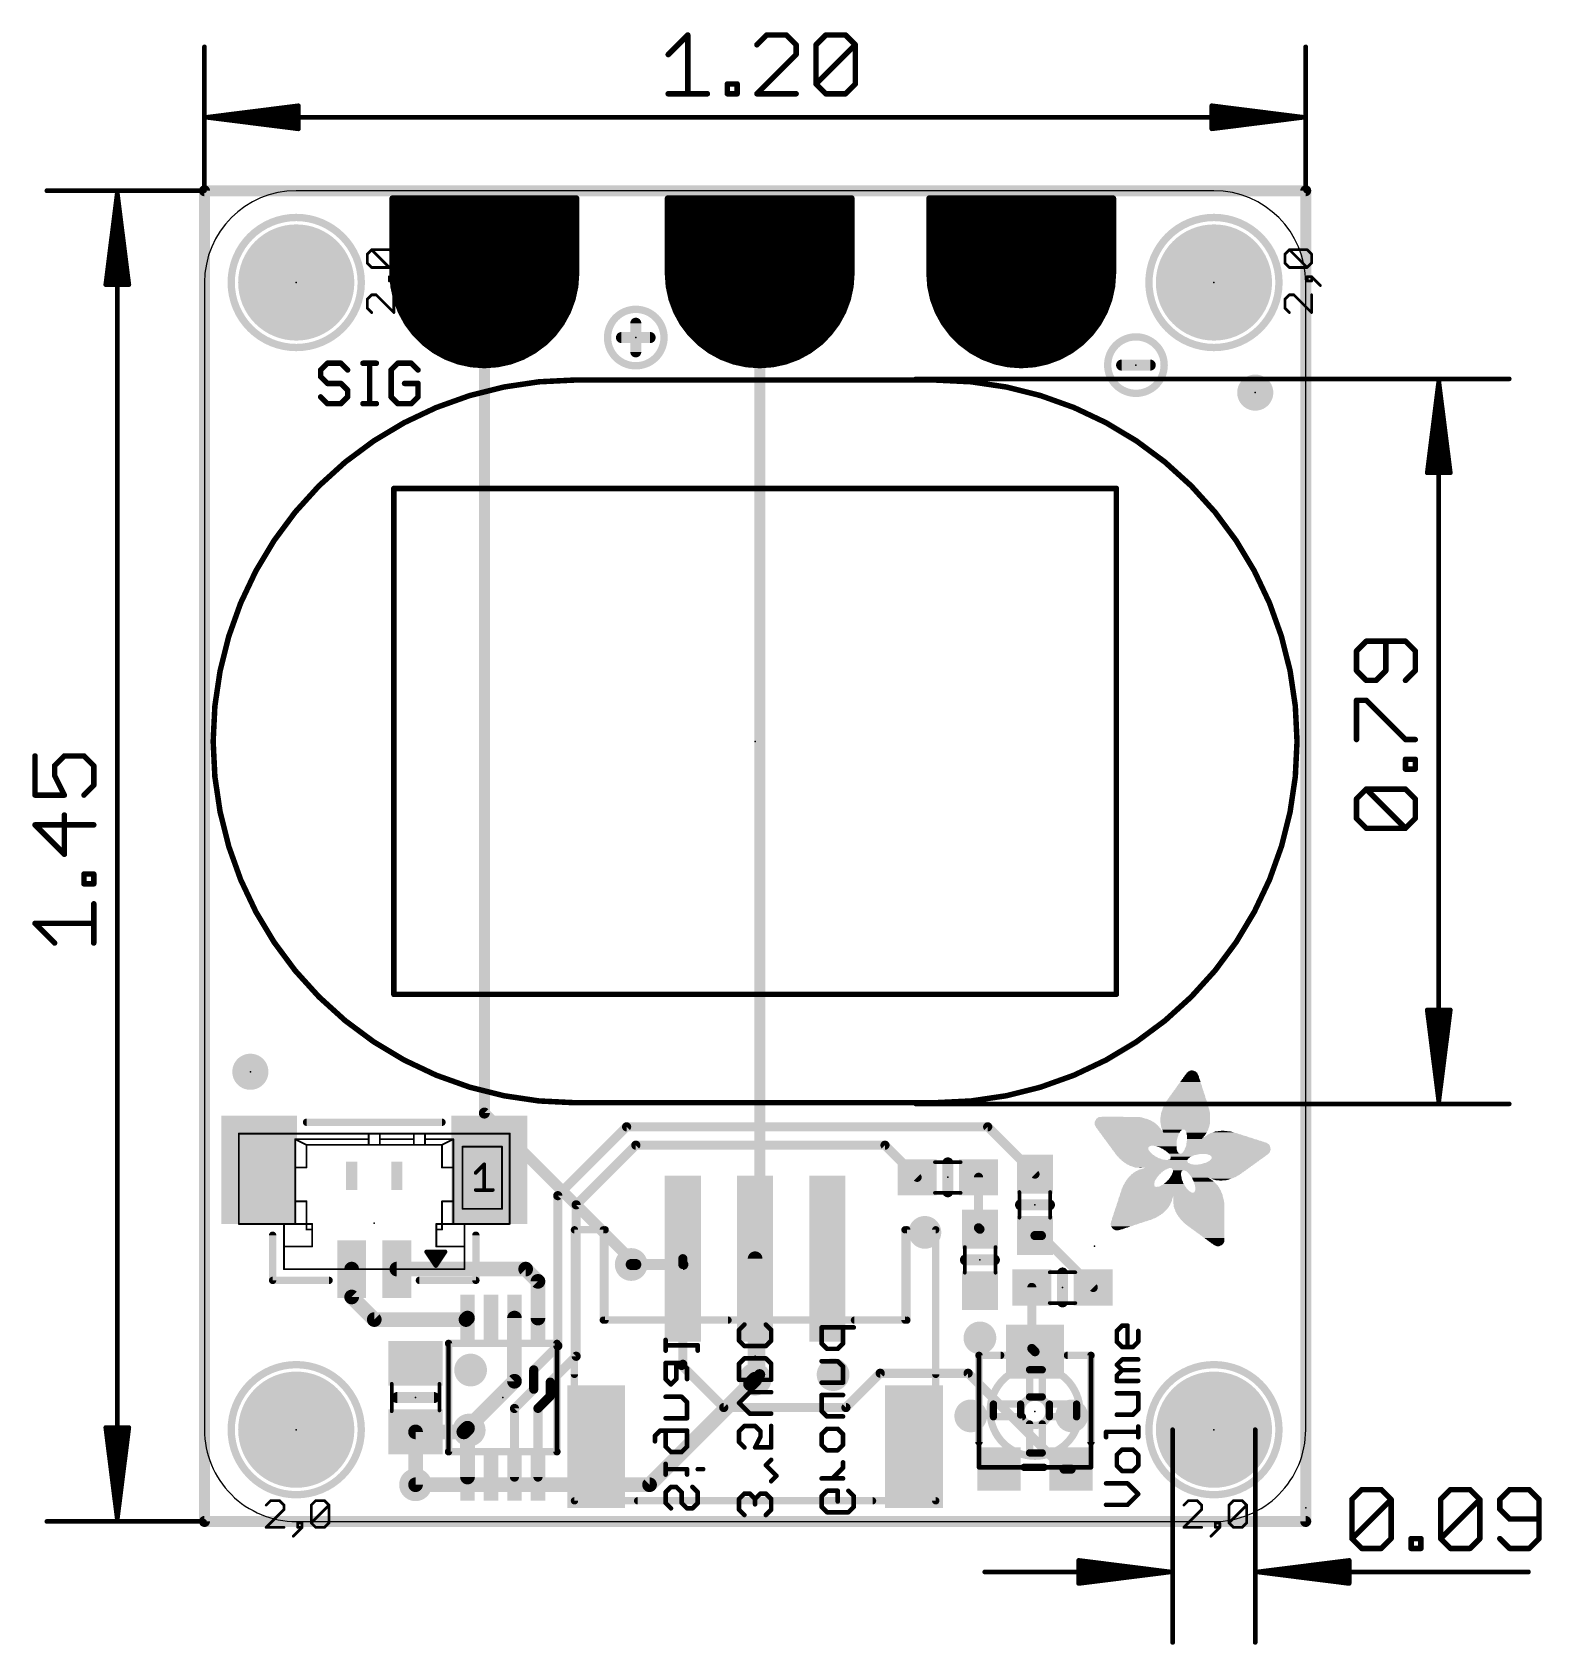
# Model space of a CAD drawing. Extents: x -4.8 to 37, y -3.4 to 41.2.
import ezdxf

# ---------------------------------------------------------------- set-up
doc = ezdxf.new("R2010")
doc.units = 0
for name, color, linetype in [('1', 12, 'CONTINUOUS'), ('16', 5, 'CONTINUOUS'), ('17', 110, 'CONTINUOUS'), ('18', 110, 'CONTINUOUS'), ('20', 53, 'CONTINUOUS'), ('21', 40, 'CONTINUOUS'), ('22', 6, 'CONTINUOUS'), ('23', 53, 'CONTINUOUS'), ('24', 53, 'CONTINUOUS'), ('47', 253, 'CONTINUOUS'), ('48', 253, 'CONTINUOUS'), ('51', 253, 'CONTINUOUS')]:
    doc.layers.add(name, color=color, linetype=linetype)

# ---------------------------------------------------------------- blocks, each defined once
blk = doc.blocks.new('RECT')
blk.add_solid([(-0.5, -0.5), (0.5, -0.5), (-0.5, 0.5), (0.5, 0.5)])
blk = doc.blocks.new('PIE')
at = {"const_width": 0.5}
blk.add_lwpolyline([(0, -0.25, 1), (0, 0.25, 1), (0, -0.25)], format="xyb", dxfattribs=at)
blk = doc.blocks.new('ROUNDP')
at = {"const_width": 0.5}
blk.add_lwpolyline([(0, -0.25, 1), (0, 0.25, 1), (0, -0.25)], format="xyb", dxfattribs=at)
blk = doc.blocks.new('ROUNDV')
at = {"const_width": 0.5}
blk.add_lwpolyline([(0, -0.25, 1), (0, 0.25, 1), (0, -0.25)], format="xyb", dxfattribs=at)

msp = doc.modelspace()

# ---------------------------------------------------------------- linework, layer by layer
at = {"layer": '1'}
for points, const_width in [([(30.48, 36.83), (0, 36.83)], 0.3048), ([(0, 36.83), (0, 0)], 0.3048), ([(10.287, 36.614), (5.207, 36.614)], 0.1778), ([(5.207, 36.614), (5.207, 34.544)], 0.1778), ([(10.287, 34.544), (10.287, 36.614)], 0.1778), ([(17.907, 36.614), (12.827, 36.614)], 0.1778), ([(12.827, 36.614), (12.827, 34.544)], 0.1778), ([(17.907, 34.544), (17.907, 36.614)], 0.1778), ([(25.146, 36.614), (20.066, 36.614)], 0.1778), ([(20.066, 36.614), (20.066, 34.544)], 0.1778), ([(25.146, 34.544), (25.146, 36.614)], 0.1778), ([(30.48, 0), (30.48, 36.83)], 0.3048), ([(5.207, 36.449), (10.287, 36.449)], 0.1778), ([(5.207, 36.2712), (10.287, 36.2712)], 0.1778), ([(5.207, 36.0934), (10.287, 36.0934)], 0.1778), ([(12.827, 36.449), (17.907, 36.449)], 0.1778), ([(12.827, 36.2712), (17.907, 36.2712)], 0.1778), ([(12.827, 36.0934), (17.907, 36.0934)], 0.1778), ([(20.066, 36.449), (25.146, 36.449)], 0.1778), ([(20.066, 36.2712), (25.146, 36.2712)], 0.1778), ([(20.066, 36.0934), (25.146, 36.0934)], 0.1778), ([(5.207, 35.9156), (10.287, 35.9156)], 0.1778), ([(5.207, 35.7378), (10.287, 35.7378)], 0.1778), ([(12.827, 35.9156), (17.907, 35.9156)], 0.1778), ([(12.827, 35.7378), (17.907, 35.7378)], 0.1778), ([(20.066, 35.9156), (25.146, 35.9156)], 0.1778), ([(20.066, 35.7378), (25.146, 35.7378)], 0.1778), ([(5.207, 35.56), (10.287, 35.56)], 0.1778), ([(5.207, 35.3822), (10.287, 35.3822)], 0.1778), ([(5.207, 35.2044), (10.287, 35.2044)], 0.1778), ([(12.827, 35.56), (17.907, 35.56)], 0.1778), ([(12.827, 35.3822), (17.907, 35.3822)], 0.1778), ([(12.827, 35.2044), (17.907, 35.2044)], 0.1778), ([(20.066, 35.56), (25.146, 35.56)], 0.1778), ([(20.066, 35.3822), (25.146, 35.3822)], 0.1778), ([(20.066, 35.2044), (25.146, 35.2044)], 0.1778), ([(5.207, 35.0266), (10.287, 35.0266)], 0.1778), ([(5.207, 34.8488), (10.287, 34.8488)], 0.1778), ([(12.827, 35.0266), (17.907, 35.0266)], 0.1778), ([(12.827, 34.8488), (17.907, 34.8488)], 0.1778), ([(20.066, 35.0266), (25.146, 35.0266)], 0.1778), ([(20.066, 34.8488), (25.146, 34.8488)], 0.1778), ([(5.207, 34.671), (10.287, 34.671)], 0.1778), ([(5.207, 34.544), (5.2329, 34.1825)], 0.1778), ([(5.2106, 34.4932), (10.2834, 34.4932)], 0.1778), ([(5.2233, 34.3154), (10.2706, 34.3154)], 0.1778), ([(10.2611, 34.1825), (10.287, 34.544)], 0.1778), ([(12.827, 34.671), (17.907, 34.671)], 0.1778), ([(12.827, 34.544), (12.8529, 34.1825)], 0.1778), ([(12.8306, 34.4932), (17.9034, 34.4932)], 0.1778), ([(12.8433, 34.3154), (17.8907, 34.3154)], 0.1778), ([(17.8811, 34.1825), (17.907, 34.544)], 0.1778), ([(20.066, 34.671), (25.146, 34.671)], 0.1778), ([(20.066, 34.544), (20.0919, 34.1825)], 0.1778), ([(20.0696, 34.4932), (25.1424, 34.4932)], 0.1778), ([(20.0823, 34.3154), (25.1297, 34.3154)], 0.1778), ([(25.1201, 34.1825), (25.146, 34.544)], 0.1778), ([(5.2329, 34.1825), (5.3099, 33.8284)], 0.1778), ([(5.2426, 34.1376), (10.2514, 34.1376)], 0.1778), ([(5.2813, 33.9598), (10.2127, 33.9598)], 0.1778), ([(5.3099, 33.8284), (5.4365, 33.4888)], 0.1778), ([(10.0575, 33.4888), (10.1841, 33.8284)], 0.1778), ([(10.1841, 33.8284), (10.2611, 34.1825)], 0.1778), ([(12.8529, 34.1825), (12.9299, 33.8284)], 0.1778), ([(12.8626, 34.1376), (17.8714, 34.1376)], 0.1778), ([(12.9013, 33.9598), (17.8327, 33.9598)], 0.1778), ([(12.9299, 33.8284), (13.0565, 33.4888)], 0.1778), ([(17.6775, 33.4888), (17.8041, 33.8284)], 0.1778), ([(17.8041, 33.8284), (17.8811, 34.1825)], 0.1778), ([(20.0919, 34.1825), (20.1689, 33.8284)], 0.1778), ([(20.1016, 34.1376), (25.1104, 34.1376)], 0.1778), ([(20.1403, 33.9598), (25.0717, 33.9598)], 0.1778), ([(20.1689, 33.8284), (20.2955, 33.4888)], 0.1778), ([(24.9165, 33.4888), (25.0431, 33.8284)], 0.1778), ([(25.0431, 33.8284), (25.1201, 34.1825)], 0.1778), ([(5.3272, 33.782), (10.1668, 33.782)], 0.1778), ([(5.3935, 33.6042), (10.1005, 33.6042)], 0.1778), ([(5.4365, 33.4888), (5.6102, 33.1708)], 0.1778), ([(5.4706, 33.4264), (10.0234, 33.4264)], 0.1778), ([(9.8838, 33.1708), (10.0575, 33.4888)], 0.1778), ([(12.9472, 33.782), (17.7868, 33.782)], 0.1778), ([(13.0135, 33.6042), (17.7205, 33.6042)], 0.1778), ([(13.0565, 33.4888), (13.2302, 33.1708)], 0.1778), ([(13.0906, 33.4264), (17.6434, 33.4264)], 0.1778), ([(17.5038, 33.1708), (17.6775, 33.4888)], 0.1778), ([(20.1862, 33.782), (25.0258, 33.782)], 0.1778), ([(20.2525, 33.6042), (24.9595, 33.6042)], 0.1778), ([(20.2955, 33.4888), (20.4692, 33.1708)], 0.1778), ([(20.3296, 33.4264), (24.8824, 33.4264)], 0.1778), ([(24.7428, 33.1708), (24.9165, 33.4888)], 0.1778), ([(5.5677, 33.2486), (9.9263, 33.2486)], 0.1778), ([(5.6102, 33.1708), (5.8274, 32.8807)], 0.1778), ([(5.6851, 33.0708), (9.8089, 33.0708)], 0.1778), ([(9.6666, 32.8807), (9.8838, 33.1708)], 0.1778), ([(13.1877, 33.2486), (17.5463, 33.2486)], 0.1778), ([(13.2302, 33.1708), (13.4474, 32.8807)], 0.1778), ([(13.3051, 33.0708), (17.4289, 33.0708)], 0.1778), ([(17.2866, 32.8807), (17.5038, 33.1708)], 0.1778), ([(20.4267, 33.2486), (24.7853, 33.2486)], 0.1778), ([(20.4692, 33.1708), (20.6864, 32.8807)], 0.1778), ([(20.5441, 33.0708), (24.6679, 33.0708)], 0.1778), ([(24.5256, 32.8807), (24.7428, 33.1708)], 0.1778), ([(5.8182, 32.893), (9.6758, 32.893)], 0.1778), ([(5.8274, 32.8807), (6.0837, 32.6244)], 0.1778), ([(5.9929, 32.7152), (9.5012, 32.7152)], 0.1778), ([(6.0837, 32.6244), (6.3738, 32.4072)], 0.1778), ([(6.1999, 32.5374), (9.2941, 32.5374)], 0.1778), ([(9.1202, 32.4072), (9.4103, 32.6244)], 0.1778), ([(9.4103, 32.6244), (9.6666, 32.8807)], 0.1778), ([(13.4382, 32.893), (17.2958, 32.893)], 0.1778), ([(13.4474, 32.8807), (13.7037, 32.6244)], 0.1778), ([(13.6128, 32.7152), (17.1212, 32.7152)], 0.1778), ([(13.7037, 32.6244), (13.9938, 32.4072)], 0.1778), ([(13.8199, 32.5374), (16.9141, 32.5374)], 0.1778), ([(16.7402, 32.4072), (17.0303, 32.6244)], 0.1778), ([(17.0303, 32.6244), (17.2866, 32.8807)], 0.1778), ([(20.6772, 32.893), (24.5348, 32.893)], 0.1778), ([(20.6864, 32.8807), (20.9427, 32.6244)], 0.1778), ([(20.8519, 32.7152), (24.3602, 32.7152)], 0.1778), ([(20.9427, 32.6244), (21.2328, 32.4072)], 0.1778), ([(21.0589, 32.5374), (24.1531, 32.5374)], 0.1778), ([(23.9792, 32.4072), (24.2693, 32.6244)], 0.1778), ([(24.2693, 32.6244), (24.5256, 32.8807)], 0.1778), ([(6.3738, 32.4072), (6.6918, 32.2335)], 0.1778), ([(6.461, 32.3596), (9.033, 32.3596)], 0.1778), ([(6.6918, 32.2335), (7.0314, 32.1069)], 0.1778), ([(6.8306, 32.1818), (8.6634, 32.1818)], 0.1778), ([(7.0314, 32.1069), (7.3855, 32.0299)], 0.1778), ([(8.1085, 32.0299), (8.4626, 32.1069)], 0.1778), ([(8.4626, 32.1069), (8.8022, 32.2335)], 0.1778), ([(8.8022, 32.2335), (9.1202, 32.4072)], 0.1778), ([(13.9938, 32.4072), (14.3118, 32.2335)], 0.1778), ([(14.081, 32.3596), (16.653, 32.3596)], 0.1778), ([(14.3118, 32.2335), (14.6514, 32.1069)], 0.1778), ([(14.4506, 32.1818), (16.2834, 32.1818)], 0.1778), ([(14.6514, 32.1069), (15.0055, 32.0299)], 0.1778), ([(15.7285, 32.0299), (16.0826, 32.1069)], 0.1778), ([(16.0826, 32.1069), (16.4222, 32.2335)], 0.1778), ([(16.4222, 32.2335), (16.7402, 32.4072)], 0.1778), ([(21.2328, 32.4072), (21.5508, 32.2335)], 0.1778), ([(21.32, 32.3596), (23.892, 32.3596)], 0.1778), ([(21.5508, 32.2335), (21.8904, 32.1069)], 0.1778), ([(21.6896, 32.1818), (23.5224, 32.1818)], 0.1778), ([(21.8904, 32.1069), (22.2445, 32.0299)], 0.1778), ([(22.9675, 32.0299), (23.3216, 32.1069)], 0.1778), ([(23.3216, 32.1069), (23.6612, 32.2335)], 0.1778), ([(23.6612, 32.2335), (23.9792, 32.4072)], 0.1778), ([(7.3855, 32.0299), (7.747, 32.004)], 0.1778), ([(7.747, 32.004), (8.1085, 32.0299)], 0.1778), ([(15.0055, 32.0299), (15.367, 32.004)], 0.1778), ([(15.367, 32.004), (15.7285, 32.0299)], 0.1778), ([(22.2445, 32.0299), (22.606, 32.004)], 0.1778), ([(22.606, 32.004), (22.9675, 32.0299)], 0.1778), ([(9.779, 9.017), (11.684, 10.922)], 0.254), ([(21.678, 10.922), (11.684, 10.922)], 0.254), ([(21.678, 10.922), (22.987, 9.613)], 0.254), ([(10.287, 8.763), (11.938, 10.414)], 0.254), ([(18.835, 10.414), (11.938, 10.414)], 0.254), ([(19.724, 9.525), (18.835, 10.414)], 0.254), ([(21.424, 9.525), (21.424, 8.128)], 0.254), ([(9.779, 4.861), (9.779, 9.017)], 0.254), ([(10.287, 4.572), (10.287, 8.763)], 0.254), ([(21.424, 8.128), (21.463, 8.089)], 0.254), ([(22.987, 7.913), (23.163, 7.913)], 0.254), ([(23.163, 7.913), (24.599, 6.477)], 0.254), ([(4.074, 6.985), (4.074, 6.213)], 0.4064), ([(5.324, 6.985), (8.89, 6.985)], 0.4064), ([(8.89, 6.985), (9.23, 6.645)], 0.4064), ([(11.811, 7.112), (13.24, 7.112)], 0.3048), ([(13.24, 7.112), (13.24, 7.272)], 0.254), ([(13.24, 4.35), (13.24, 7.112)], 0.254), ([(15.24, 3.937), (15.24, 7.272)], 0.4064), ([(9.23, 6.645), (9.23, 5.629)], 0.4064), ([(4.074, 6.213), (4.699, 5.588)], 0.4064), ([(22.899, 6.477), (22.899, 4.786)], 0.254), ([(7.239, 5.588), (7.28, 5.629)], 0.4064), ([(8.58, 5.629), (8.58, 3.881)], 0.4064), ([(4.699, 5.588), (7.239, 5.588)], 0.4064), ([(9.779, 4.861), (9.1134, 4.1954)], 0.254), ([(22.899, 4.786), (22.987, 4.698)], 0.254), ([(9.5706, 3.8556), (10.287, 4.572)], 0.254), ([(13.208, 4.318), (13.24, 4.35)], 0.254), ([(8.58, 3.881), (7.28, 2.581)], 0.4064), ([(9.1134, 3.6601), (9.1134, 4.1954)], 0.254), ([(14.3724, 3.1536), (13.208, 4.318)], 0.254), ([(18.7032, 4.1022), (17.7546, 3.1536)], 0.254), ([(21.1357, 4.1022), (18.7032, 4.1022)], 0.254), ([(23.7899, 1.448), (21.1357, 4.1022)], 0.254), ([(8.58, 3.1267), (9.1134, 3.6601)], 0.254), ([(9.23, 3.1301), (9.5706, 3.4707)], 0.254), ([(9.5706, 3.4707), (9.5706, 3.8556)], 0.254), ([(8.58, 1.229), (8.58, 3.1267)], 0.254), ([(9.23, 1.229), (9.23, 3.1301)], 0.254), ([(17.7546, 3.1536), (14.3724, 3.1536)], 0.254), ([(5.842, 2.479), (7.178, 2.479)], 0.4064), ([(5.842, 2.479), (5.842, 1.016)], 0.4064), ([(7.178, 2.479), (7.28, 2.581)], 0.4064), ([(7.28, 2.581), (7.28, 1.229)], 0.4064), ([(23.987, 1.448), (23.7899, 1.448)], 0.254), ([(0, 0), (30.48, 0)], 0.3048)]:
    msp.add_lwpolyline(points, dxfattribs=dict(at, const_width=const_width))
for points, const_width in [([(0, 36.9062, 1), (0, 36.7538)], 0.1524), ([(0.0762, 36.83, 1), (-0.0762, 36.83)], 0.1524), ([(5.2515, 36.614, 1), (5.1625, 36.614)], 0.0889), ([(5.207, 36.6585, 1), (5.207, 36.5696)], 0.0889), ([(10.3315, 36.614, 1), (10.2426, 36.614)], 0.0889), ([(10.287, 36.5696, 1), (10.287, 36.6585)], 0.0889), ([(12.827, 36.6585, 1), (12.827, 36.5696)], 0.0889), ([(12.8714, 36.614, 1), (12.7826, 36.614)], 0.0889), ([(17.9515, 36.614, 1), (17.8625, 36.614)], 0.0889), ([(17.907, 36.5696, 1), (17.907, 36.6585)], 0.0889), ([(20.066, 36.6585, 1), (20.066, 36.5696)], 0.0889), ([(20.1105, 36.614, 1), (20.0216, 36.614)], 0.0889), ([(25.1905, 36.614, 1), (25.1015, 36.614)], 0.0889), ([(25.146, 36.5696, 1), (25.146, 36.6585)], 0.0889), ([(30.5562, 36.83, 1), (30.4038, 36.83)], 0.1524), ([(30.48, 36.7538, 1), (30.48, 36.9062)], 0.1524), ([(5.207, 36.4935, 1), (5.207, 36.4046)], 0.0889), ([(5.207, 36.3156, 1), (5.207, 36.2268)], 0.0889), ([(5.207, 36.1379, 1), (5.207, 36.049)], 0.0889), ([(10.287, 36.4046, 1), (10.287, 36.4935)], 0.0889), ([(10.287, 36.2268, 1), (10.287, 36.3156)], 0.0889), ([(10.287, 36.049, 1), (10.287, 36.1379)], 0.0889), ([(12.827, 36.4935, 1), (12.827, 36.4046)], 0.0889), ([(12.827, 36.3156, 1), (12.827, 36.2268)], 0.0889), ([(12.827, 36.1379, 1), (12.827, 36.049)], 0.0889), ([(17.907, 36.4046, 1), (17.907, 36.4935)], 0.0889), ([(17.907, 36.2268, 1), (17.907, 36.3156)], 0.0889), ([(17.907, 36.049, 1), (17.907, 36.1379)], 0.0889), ([(20.066, 36.4935, 1), (20.066, 36.4046)], 0.0889), ([(20.066, 36.3156, 1), (20.066, 36.2268)], 0.0889), ([(20.066, 36.1379, 1), (20.066, 36.049)], 0.0889), ([(25.146, 36.4046, 1), (25.146, 36.4935)], 0.0889), ([(25.146, 36.2268, 1), (25.146, 36.3156)], 0.0889), ([(25.146, 36.049, 1), (25.146, 36.1379)], 0.0889), ([(5.207, 35.9601, 1), (5.207, 35.8712)], 0.0889), ([(5.207, 35.7822, 1), (5.207, 35.6934)], 0.0889), ([(10.287, 35.8712, 1), (10.287, 35.9601)], 0.0889), ([(10.287, 35.6934, 1), (10.287, 35.7822)], 0.0889), ([(12.827, 35.9601, 1), (12.827, 35.8712)], 0.0889), ([(12.827, 35.7822, 1), (12.827, 35.6934)], 0.0889), ([(17.907, 35.8712, 1), (17.907, 35.9601)], 0.0889), ([(17.907, 35.6934, 1), (17.907, 35.7822)], 0.0889), ([(20.066, 35.9601, 1), (20.066, 35.8712)], 0.0889), ([(20.066, 35.7822, 1), (20.066, 35.6934)], 0.0889), ([(25.146, 35.8712, 1), (25.146, 35.9601)], 0.0889), ([(25.146, 35.6934, 1), (25.146, 35.7822)], 0.0889), ([(5.207, 35.6044, 1), (5.207, 35.5156)], 0.0889), ([(5.207, 35.4267, 1), (5.207, 35.3378)], 0.0889), ([(5.207, 35.2488, 1), (5.207, 35.16)], 0.0889), ([(10.287, 35.5156, 1), (10.287, 35.6044)], 0.0889), ([(10.287, 35.3378, 1), (10.287, 35.4267)], 0.0889), ([(10.287, 35.16, 1), (10.287, 35.2488)], 0.0889), ([(12.827, 35.4267, 1), (12.827, 35.3378)], 0.0889), ([(12.827, 35.2488, 1), (12.827, 35.16)], 0.0889), ([(12.827, 35.6044, 1), (12.827, 35.5156)], 0.0889), ([(17.907, 35.5156, 1), (17.907, 35.6044)], 0.0889), ([(17.907, 35.3378, 1), (17.907, 35.4267)], 0.0889), ([(17.907, 35.16, 1), (17.907, 35.2488)], 0.0889), ([(20.066, 35.6044, 1), (20.066, 35.5156)], 0.0889), ([(20.066, 35.4267, 1), (20.066, 35.3378)], 0.0889), ([(20.066, 35.2488, 1), (20.066, 35.16)], 0.0889), ([(25.146, 35.5156, 1), (25.146, 35.6044)], 0.0889), ([(25.146, 35.3378, 1), (25.146, 35.4267)], 0.0889), ([(25.146, 35.16, 1), (25.146, 35.2488)], 0.0889), ([(5.207, 35.071, 1), (5.207, 34.9822)], 0.0889), ([(5.207, 34.8933, 1), (5.207, 34.8044)], 0.0889), ([(10.287, 34.9822, 1), (10.287, 35.071)], 0.0889), ([(10.287, 34.8044, 1), (10.287, 34.8933)], 0.0889), ([(12.827, 34.8933, 1), (12.827, 34.8044)], 0.0889), ([(12.827, 35.071, 1), (12.827, 34.9822)], 0.0889), ([(17.907, 34.9822, 1), (17.907, 35.071)], 0.0889), ([(17.907, 34.8044, 1), (17.907, 34.8933)], 0.0889), ([(20.066, 35.071, 1), (20.066, 34.9822)], 0.0889), ([(20.066, 34.8933, 1), (20.066, 34.8044)], 0.0889), ([(25.146, 34.9822, 1), (25.146, 35.071)], 0.0889), ([(25.146, 34.8044, 1), (25.146, 34.8933)], 0.0889), ([(5.1625, 34.544, 1), (5.2515, 34.544)], 0.0889), ([(5.207, 34.7154, 1), (5.207, 34.6266)], 0.0889), ([(5.2513, 34.5472, 1), (5.1627, 34.5408)], 0.0889), ([(5.2106, 34.5376, 1), (5.2106, 34.4488)], 0.0889), ([(5.2233, 34.3599, 1), (5.2233, 34.271)], 0.0889), ([(10.3313, 34.5408, 1), (10.2427, 34.5472)], 0.0889), ([(10.2426, 34.544, 1), (10.3315, 34.544)], 0.0889), ([(10.2706, 34.271, 1), (10.2706, 34.3599)], 0.0889), ([(10.2834, 34.4488, 1), (10.2834, 34.5376)], 0.0889), ([(10.287, 34.6266, 1), (10.287, 34.7154)], 0.0889), ([(12.8713, 34.5472, 1), (12.7827, 34.5408)], 0.0889), ([(12.827, 34.7154, 1), (12.827, 34.6266)], 0.0889), ([(12.7826, 34.544, 1), (12.8714, 34.544)], 0.0889), ([(12.8306, 34.5376, 1), (12.8306, 34.4488)], 0.0889), ([(12.8433, 34.3599, 1), (12.8433, 34.271)], 0.0889), ([(17.8625, 34.544, 1), (17.9515, 34.544)], 0.0889), ([(17.9513, 34.5408, 1), (17.8627, 34.5472)], 0.0889), ([(17.8907, 34.271, 1), (17.8907, 34.3599)], 0.0889), ([(17.9034, 34.4488, 1), (17.9034, 34.5376)], 0.0889), ([(17.907, 34.6266, 1), (17.907, 34.7154)], 0.0889), ([(20.066, 34.7154, 1), (20.066, 34.6266)], 0.0889), ([(20.1103, 34.5472, 1), (20.0217, 34.5408)], 0.0889), ([(20.0216, 34.544, 1), (20.1105, 34.544)], 0.0889), ([(20.0696, 34.5376, 1), (20.0696, 34.4488)], 0.0889), ([(20.0823, 34.3599, 1), (20.0823, 34.271)], 0.0889), ([(25.1015, 34.544, 1), (25.1905, 34.544)], 0.0889), ([(25.1903, 34.5408, 1), (25.1017, 34.5472)], 0.0889), ([(25.1297, 34.271, 1), (25.1297, 34.3599)], 0.0889), ([(25.1424, 34.4488, 1), (25.1424, 34.5376)], 0.0889), ([(25.146, 34.6266, 1), (25.146, 34.7154)], 0.0889), ([(5.2763, 34.192, 1), (5.1894, 34.1731)], 0.0889), ([(5.1885, 34.1793, 1), (5.2772, 34.1857)], 0.0889), ([(5.2426, 34.182, 1), (5.2426, 34.0932)], 0.0889), ([(5.2813, 34.0042, 1), (5.2813, 33.9154)], 0.0889), ([(5.3515, 33.8439, 1), (5.2682, 33.8129)], 0.0889), ([(10.2258, 33.8129, 1), (10.1425, 33.8439)], 0.0889), ([(10.2127, 33.9154, 1), (10.2127, 34.0042)], 0.0889), ([(10.2168, 34.1857, 1), (10.3055, 34.1793)], 0.0889), ([(10.3046, 34.1731, 1), (10.2177, 34.192)], 0.0889), ([(10.2514, 34.0932, 1), (10.2514, 34.182)], 0.0889), ([(12.8963, 34.192, 1), (12.8094, 34.1731)], 0.0889), ([(12.8085, 34.1793, 1), (12.8972, 34.1857)], 0.0889), ([(12.8626, 34.182, 1), (12.8626, 34.0932)], 0.0889), ([(12.9013, 34.0042, 1), (12.9013, 33.9154)], 0.0889), ([(12.9715, 33.8439, 1), (12.8882, 33.8129)], 0.0889), ([(17.8458, 33.8129, 1), (17.7625, 33.8439)], 0.0889), ([(17.8327, 33.9154, 1), (17.8327, 34.0042)], 0.0889), ([(17.8368, 34.1857, 1), (17.9255, 34.1793)], 0.0889), ([(17.9246, 34.1731, 1), (17.8377, 34.192)], 0.0889), ([(17.8714, 34.0932, 1), (17.8714, 34.182)], 0.0889), ([(20.1353, 34.192, 1), (20.0484, 34.1731)], 0.0889), ([(20.0475, 34.1793, 1), (20.1362, 34.1857)], 0.0889), ([(20.1016, 34.182, 1), (20.1016, 34.0932)], 0.0889), ([(20.1403, 34.0042, 1), (20.1403, 33.9154)], 0.0889), ([(20.2105, 33.8439, 1), (20.1272, 33.8129)], 0.0889), ([(25.0848, 33.8129, 1), (25.0015, 33.8439)], 0.0889), ([(25.0717, 33.9154, 1), (25.0717, 34.0042)], 0.0889), ([(25.0758, 34.1857, 1), (25.1645, 34.1793)], 0.0889), ([(25.1636, 34.1731, 1), (25.0767, 34.192)], 0.0889), ([(25.1104, 34.0932, 1), (25.1104, 34.182)], 0.0889), ([(5.2665, 33.819, 1), (5.3533, 33.8378)], 0.0889), ([(5.3272, 33.8265, 1), (5.3272, 33.7376)], 0.0889), ([(5.3935, 33.6486, 1), (5.3935, 33.5598)], 0.0889), ([(5.4755, 33.5101, 1), (5.3975, 33.4675)], 0.0889), ([(5.3949, 33.4733, 1), (5.4782, 33.5044)], 0.0889), ([(5.4706, 33.4708, 1), (5.4706, 33.382)], 0.0889), ([(10.0158, 33.5044, 1), (10.0991, 33.4733)], 0.0889), ([(10.0965, 33.4675, 1), (10.0185, 33.5101)], 0.0889), ([(10.0234, 33.382, 1), (10.0234, 33.4708)], 0.0889), ([(10.1005, 33.5598, 1), (10.1005, 33.6486)], 0.0889), ([(10.1407, 33.8378, 1), (10.2275, 33.819)], 0.0889), ([(10.1668, 33.7376, 1), (10.1668, 33.8265)], 0.0889), ([(12.8865, 33.819, 1), (12.9733, 33.8378)], 0.0889), ([(12.9472, 33.8265, 1), (12.9472, 33.7376)], 0.0889), ([(13.0135, 33.6486, 1), (13.0135, 33.5598)], 0.0889), ([(13.0955, 33.5101, 1), (13.0175, 33.4675)], 0.0889), ([(13.0149, 33.4733, 1), (13.0982, 33.5044)], 0.0889), ([(13.0906, 33.4708, 1), (13.0906, 33.382)], 0.0889), ([(17.6358, 33.5044, 1), (17.7191, 33.4733)], 0.0889), ([(17.7165, 33.4675, 1), (17.6385, 33.5101)], 0.0889), ([(17.6434, 33.382, 1), (17.6434, 33.4708)], 0.0889), ([(17.7205, 33.5598, 1), (17.7205, 33.6486)], 0.0889), ([(17.7607, 33.8378, 1), (17.8475, 33.819)], 0.0889), ([(17.7868, 33.7376, 1), (17.7868, 33.8265)], 0.0889), ([(20.1255, 33.819, 1), (20.2123, 33.8378)], 0.0889), ([(20.1862, 33.8265, 1), (20.1862, 33.7376)], 0.0889), ([(20.2525, 33.6486, 1), (20.2525, 33.5598)], 0.0889), ([(20.3345, 33.5101, 1), (20.2565, 33.4675)], 0.0889), ([(20.2539, 33.4733, 1), (20.3372, 33.5044)], 0.0889), ([(20.3296, 33.4708, 1), (20.3296, 33.382)], 0.0889), ([(24.8748, 33.5044, 1), (24.9581, 33.4733)], 0.0889), ([(24.9555, 33.4675, 1), (24.8775, 33.5101)], 0.0889), ([(24.8824, 33.382, 1), (24.8824, 33.4708)], 0.0889), ([(24.9595, 33.5598, 1), (24.9595, 33.6486)], 0.0889), ([(24.9997, 33.8378, 1), (25.0865, 33.819)], 0.0889), ([(25.0258, 33.7376, 1), (25.0258, 33.8265)], 0.0889), ([(5.5677, 33.2931, 1), (5.5677, 33.2042)], 0.0889), ([(5.6458, 33.1974, 1), (5.5746, 33.1441)], 0.0889), ([(5.5712, 33.1495, 1), (5.6492, 33.1921)], 0.0889), ([(5.6851, 33.1152, 1), (5.6851, 33.0264)], 0.0889), ([(9.8089, 33.0264, 1), (9.8089, 33.1152)], 0.0889), ([(9.8448, 33.1921, 1), (9.9228, 33.1495)], 0.0889), ([(9.9194, 33.1441, 1), (9.8482, 33.1974)], 0.0889), ([(9.9263, 33.2042, 1), (9.9263, 33.2931)], 0.0889), ([(13.1877, 33.2931, 1), (13.1877, 33.2042)], 0.0889), ([(13.2658, 33.1974, 1), (13.1946, 33.1441)], 0.0889), ([(13.1912, 33.1495, 1), (13.2692, 33.1921)], 0.0889), ([(13.3051, 33.1152, 1), (13.3051, 33.0264)], 0.0889), ([(17.4289, 33.0264, 1), (17.4289, 33.1152)], 0.0889), ([(17.4648, 33.1921, 1), (17.5428, 33.1495)], 0.0889), ([(17.5394, 33.1441, 1), (17.4682, 33.1974)], 0.0889), ([(17.5463, 33.2042, 1), (17.5463, 33.2931)], 0.0889), ([(20.4267, 33.2931, 1), (20.4267, 33.2042)], 0.0889), ([(20.5048, 33.1974, 1), (20.4336, 33.1441)], 0.0889), ([(20.4302, 33.1495, 1), (20.5082, 33.1921)], 0.0889), ([(20.5441, 33.1152, 1), (20.5441, 33.0264)], 0.0889), ([(24.6679, 33.0264, 1), (24.6679, 33.1152)], 0.0889), ([(24.7038, 33.1921, 1), (24.7818, 33.1495)], 0.0889), ([(24.7784, 33.1441, 1), (24.7072, 33.1974)], 0.0889), ([(24.7853, 33.2042, 1), (24.7853, 33.2931)], 0.0889), ([(5.8182, 32.9374, 1), (5.8182, 32.8486)], 0.0889), ([(5.8588, 32.9121, 1), (5.796, 32.8492)], 0.0889), ([(5.7918, 32.854, 1), (5.863, 32.9073)], 0.0889), ([(5.9929, 32.7597, 1), (5.9929, 32.6708)], 0.0889), ([(6.1103, 32.66, 1), (6.057, 32.5888)], 0.0889), ([(6.0522, 32.593, 1), (6.1151, 32.6558)], 0.0889), ([(6.1999, 32.5818, 1), (6.1999, 32.493)], 0.0889), ([(9.2941, 32.493, 1), (9.2941, 32.5818)], 0.0889), ([(9.3789, 32.6558, 1), (9.4418, 32.593)], 0.0889), ([(9.437, 32.5888, 1), (9.3837, 32.66)], 0.0889), ([(9.5012, 32.6708, 1), (9.5012, 32.7597)], 0.0889), ([(9.631, 32.9073, 1), (9.7022, 32.854)], 0.0889), ([(9.698, 32.8492, 1), (9.6352, 32.9121)], 0.0889), ([(9.6758, 32.8486, 1), (9.6758, 32.9374)], 0.0889), ([(13.4382, 32.9374, 1), (13.4382, 32.8486)], 0.0889), ([(13.4788, 32.9121, 1), (13.416, 32.8492)], 0.0889), ([(13.4118, 32.854, 1), (13.483, 32.9073)], 0.0889), ([(13.6128, 32.7597, 1), (13.6128, 32.6708)], 0.0889), ([(13.7303, 32.66, 1), (13.677, 32.5888)], 0.0889), ([(13.6722, 32.593, 1), (13.7351, 32.6558)], 0.0889), ([(13.8199, 32.5818, 1), (13.8199, 32.493)], 0.0889), ([(16.9141, 32.493, 1), (16.9141, 32.5818)], 0.0889), ([(16.9989, 32.6558, 1), (17.0618, 32.593)], 0.0889), ([(17.057, 32.5888, 1), (17.0037, 32.66)], 0.0889), ([(17.1212, 32.6708, 1), (17.1212, 32.7597)], 0.0889), ([(17.251, 32.9073, 1), (17.3222, 32.854)], 0.0889), ([(17.318, 32.8492, 1), (17.2552, 32.9121)], 0.0889), ([(17.2958, 32.8486, 1), (17.2958, 32.9374)], 0.0889), ([(20.6772, 32.9374, 1), (20.6772, 32.8486)], 0.0889), ([(20.7178, 32.9121, 1), (20.655, 32.8492)], 0.0889), ([(20.6508, 32.854, 1), (20.722, 32.9073)], 0.0889), ([(20.8519, 32.7597, 1), (20.8519, 32.6708)], 0.0889), ([(20.9693, 32.66, 1), (20.916, 32.5888)], 0.0889), ([(20.9112, 32.593, 1), (20.9741, 32.6558)], 0.0889), ([(21.0589, 32.5818, 1), (21.0589, 32.493)], 0.0889), ([(24.1531, 32.493, 1), (24.1531, 32.5818)], 0.0889), ([(24.2379, 32.6558, 1), (24.3008, 32.593)], 0.0889), ([(24.296, 32.5888, 1), (24.2427, 32.66)], 0.0889), ([(24.3602, 32.6708, 1), (24.3602, 32.7597)], 0.0889), ([(24.49, 32.9073, 1), (24.5612, 32.854)], 0.0889), ([(24.557, 32.8492, 1), (24.4942, 32.9121)], 0.0889), ([(24.5348, 32.8486, 1), (24.5348, 32.9374)], 0.0889), ([(6.3951, 32.4462, 1), (6.3525, 32.3682)], 0.0889), ([(6.3471, 32.3716, 1), (6.4004, 32.4428)], 0.0889), ([(6.461, 32.404, 1), (6.461, 32.3152)], 0.0889), ([(6.7074, 32.2752, 1), (6.6763, 32.1919)], 0.0889), ([(6.6705, 32.1945, 1), (6.7131, 32.2725)], 0.0889), ([(6.8306, 32.2263, 1), (6.8306, 32.1374)], 0.0889), ([(7.0408, 32.1503, 1), (7.022, 32.0635)], 0.0889), ([(7.0159, 32.0652, 1), (7.0469, 32.1485)], 0.0889), ([(8.4471, 32.1485, 1), (8.4781, 32.0652)], 0.0889), ([(8.472, 32.0635, 1), (8.4532, 32.1503)], 0.0889), ([(8.6634, 32.1374, 1), (8.6634, 32.2263)], 0.0889), ([(8.7809, 32.2725, 1), (8.8235, 32.1945)], 0.0889), ([(8.8177, 32.1919, 1), (8.7866, 32.2752)], 0.0889), ([(9.033, 32.3152, 1), (9.033, 32.404)], 0.0889), ([(9.0936, 32.4428, 1), (9.1469, 32.3716)], 0.0889), ([(9.1415, 32.3682, 1), (9.0989, 32.4462)], 0.0889), ([(14.0151, 32.4462, 1), (13.9725, 32.3682)], 0.0889), ([(13.9671, 32.3716, 1), (14.0204, 32.4428)], 0.0889), ([(14.081, 32.404, 1), (14.081, 32.3152)], 0.0889), ([(14.3274, 32.2752, 1), (14.2963, 32.1919)], 0.0889), ([(14.2905, 32.1945, 1), (14.3331, 32.2725)], 0.0889), ([(14.4506, 32.2263, 1), (14.4506, 32.1374)], 0.0889), ([(14.6608, 32.1503, 1), (14.642, 32.0635)], 0.0889), ([(14.6359, 32.0652, 1), (14.6669, 32.1485)], 0.0889), ([(16.0671, 32.1485, 1), (16.0981, 32.0652)], 0.0889), ([(16.092, 32.0635, 1), (16.0732, 32.1503)], 0.0889), ([(16.2834, 32.1374, 1), (16.2834, 32.2263)], 0.0889), ([(16.4009, 32.2725, 1), (16.4435, 32.1945)], 0.0889), ([(16.4377, 32.1919, 1), (16.4066, 32.2752)], 0.0889), ([(16.653, 32.3152, 1), (16.653, 32.404)], 0.0889), ([(16.7136, 32.4428, 1), (16.7669, 32.3716)], 0.0889), ([(16.7615, 32.3682, 1), (16.7189, 32.4462)], 0.0889), ([(21.2541, 32.4462, 1), (21.2115, 32.3682)], 0.0889), ([(21.2061, 32.3716, 1), (21.2594, 32.4428)], 0.0889), ([(21.32, 32.404, 1), (21.32, 32.3152)], 0.0889), ([(21.5664, 32.2752, 1), (21.5353, 32.1919)], 0.0889), ([(21.5295, 32.1945, 1), (21.5721, 32.2725)], 0.0889), ([(21.6896, 32.2263, 1), (21.6896, 32.1374)], 0.0889), ([(21.8998, 32.1503, 1), (21.881, 32.0635)], 0.0889), ([(21.8749, 32.0652, 1), (21.9059, 32.1485)], 0.0889), ([(23.3061, 32.1485, 1), (23.3371, 32.0652)], 0.0889), ([(23.331, 32.0635, 1), (23.3122, 32.1503)], 0.0889), ([(23.5224, 32.1374, 1), (23.5224, 32.2263)], 0.0889), ([(23.6399, 32.2725, 1), (23.6825, 32.1945)], 0.0889), ([(23.6767, 32.1919, 1), (23.6456, 32.2752)], 0.0889), ([(23.892, 32.3152, 1), (23.892, 32.404)], 0.0889), ([(23.9526, 32.4428, 1), (24.0059, 32.3716)], 0.0889), ([(24.0005, 32.3682, 1), (23.9579, 32.4462)], 0.0889), ([(7.3887, 32.0742, 1), (7.3823, 31.9855)], 0.0889), ([(7.3761, 31.9864, 1), (7.395, 32.0733)], 0.0889), ([(7.7438, 32.0483, 1), (7.7502, 31.9597)], 0.0889), ([(7.7438, 31.9597, 1), (7.7502, 32.0483)], 0.0889), ([(8.099, 32.0733, 1), (8.1179, 31.9864)], 0.0889), ([(8.1117, 31.9855, 1), (8.1053, 32.0742)], 0.0889), ([(15.0087, 32.0742, 1), (15.0023, 31.9855)], 0.0889), ([(14.9961, 31.9864, 1), (15.015, 32.0733)], 0.0889), ([(15.3638, 32.0483, 1), (15.3702, 31.9597)], 0.0889), ([(15.3638, 31.9597, 1), (15.3702, 32.0483)], 0.0889), ([(15.719, 32.0733, 1), (15.7379, 31.9864)], 0.0889), ([(15.7317, 31.9855, 1), (15.7253, 32.0742)], 0.0889), ([(22.2477, 32.0742, 1), (22.2413, 31.9855)], 0.0889), ([(22.2351, 31.9864, 1), (22.254, 32.0733)], 0.0889), ([(22.6028, 32.0483, 1), (22.6092, 31.9597)], 0.0889), ([(22.6028, 31.9597, 1), (22.6092, 32.0483)], 0.0889), ([(22.958, 32.0733, 1), (22.9769, 31.9864)], 0.0889), ([(22.9707, 31.9855, 1), (22.9643, 32.0742)], 0.0889), ([(11.684, 10.9855, 1), (11.684, 10.8585)], 0.127), ([(11.7289, 10.8771, 1), (11.6391, 10.9669)], 0.127), ([(21.7229, 10.9669, 1), (21.6331, 10.8771)], 0.127), ([(21.678, 10.8585, 1), (21.678, 10.9855)], 0.127), ([(11.938, 10.4775, 1), (11.938, 10.3505)], 0.127), ([(11.9829, 10.3691, 1), (11.8931, 10.4589)], 0.127), ([(18.8799, 10.4589, 1), (18.7901, 10.3691)], 0.127), ([(18.835, 10.3505, 1), (18.835, 10.4775)], 0.127), ([(19.6791, 9.4801, 1), (19.7689, 9.5699)], 0.127), ([(21.4875, 9.525, 1), (21.3605, 9.525)], 0.127), ([(22.9421, 9.5681, 1), (23.0319, 9.6579)], 0.127), ([(9.8425, 9.017, 1), (9.7155, 9.017)], 0.127), ([(9.7341, 9.0619, 1), (9.8239, 8.9721)], 0.127), ([(10.3505, 8.763, 1), (10.2235, 8.763)], 0.127), ([(10.2421, 8.8079, 1), (10.3319, 8.7181)], 0.127), ([(21.4689, 8.1729, 1), (21.3791, 8.0831)], 0.127), ([(21.3605, 8.128, 1), (21.4875, 8.128)], 0.127), ([(21.4181, 8.0441, 1), (21.5079, 8.1339)], 0.127), ([(22.987, 7.9765, 1), (22.987, 7.8495)], 0.127), ([(23.2079, 7.9579, 1), (23.1181, 7.8681)], 0.127), ([(23.163, 7.8495, 1), (23.163, 7.9765)], 0.127), ([(4.1756, 6.985, 1), (3.9724, 6.985)], 0.2032), ([(5.324, 7.0866, 1), (5.324, 6.8834)], 0.2032), ([(8.9618, 7.0568, 1), (8.8182, 6.9132)], 0.2032), ([(8.89, 6.8834, 1), (8.89, 7.0866)], 0.2032), ([(11.811, 7.1882, 1), (11.811, 7.0358)], 0.1524), ([(13.3035, 7.272, 1), (13.1765, 7.272)], 0.127), ([(13.3035, 7.112, 1), (13.1765, 7.112)], 0.127), ([(13.1765, 7.112, 1), (13.3035, 7.112)], 0.127), ([(13.24, 7.0358, 1), (13.24, 7.1882)], 0.1524), ([(15.3416, 7.272, 1), (15.1384, 7.272)], 0.2032), ([(9.3316, 6.645, 1), (9.1284, 6.645)], 0.2032), ([(9.1582, 6.5732, 1), (9.3018, 6.7168)], 0.2032), ([(3.9724, 6.213, 1), (4.1756, 6.213)], 0.2032), ([(4.1458, 6.2848, 1), (4.0022, 6.1412)], 0.2032), ([(22.9625, 6.477, 1), (22.8355, 6.477)], 0.127), ([(24.5541, 6.4321, 1), (24.6439, 6.5219)], 0.127), ([(7.3518, 5.5572, 1), (7.2082, 5.7008)], 0.2032), ([(8.6816, 5.629, 1), (8.4784, 5.629)], 0.2032), ([(4.699, 5.6896, 1), (4.699, 5.4864)], 0.2032), ([(4.6272, 5.5162, 1), (4.7708, 5.6598)], 0.2032), ([(7.1672, 5.6598, 1), (7.3108, 5.5162)], 0.2032), ([(7.239, 5.4864, 1), (7.239, 5.6896)], 0.2032), ([(9.1284, 5.629, 1), (9.3316, 5.629)], 0.2032), ([(9.7155, 4.861, 1), (9.8425, 4.861)], 0.127), ([(9.8239, 4.8161, 1), (9.7341, 4.9059)], 0.127), ([(22.9439, 4.8309, 1), (22.8541, 4.7411)], 0.127), ([(10.2235, 4.572, 1), (10.3505, 4.572)], 0.127), ([(10.3319, 4.5271, 1), (10.2421, 4.6169)], 0.127), ([(13.2849, 4.3051, 1), (13.1951, 4.3949)], 0.127), ([(22.8355, 4.786, 1), (22.9625, 4.786)], 0.127), ([(22.9421, 4.6531, 1), (23.0319, 4.7429)], 0.127), ([(8.6518, 3.8092, 1), (8.5082, 3.9528)], 0.2032), ([(9.1769, 4.1954, 1), (9.0499, 4.1954)], 0.127), ([(9.0685, 4.2403, 1), (9.1583, 4.1505)], 0.127), ([(13.2529, 4.3629, 1), (13.1631, 4.2731)], 0.127), ([(13.1631, 4.3629, 1), (13.2529, 4.2731)], 0.127), ([(13.1765, 4.35, 1), (13.3035, 4.35)], 0.127), ([(15.1384, 3.937, 1), (15.3416, 3.937)], 0.2032), ([(18.7032, 4.1657, 1), (18.7032, 4.0387)], 0.127), ([(18.7481, 4.0573, 1), (18.6583, 4.1471)], 0.127), ([(21.1806, 4.1471, 1), (21.0908, 4.0573)], 0.127), ([(21.1357, 4.0387, 1), (21.1357, 4.1657)], 0.127), ([(8.4784, 3.881, 1), (8.6816, 3.881)], 0.2032), ([(9.0499, 3.6601, 1), (9.1769, 3.6601)], 0.127), ([(9.1583, 3.6152, 1), (9.0685, 3.705)], 0.127), ([(9.6341, 3.8556, 1), (9.5071, 3.8556)], 0.127), ([(9.5257, 3.9005, 1), (9.6155, 3.8107)], 0.127), ([(9.6155, 3.4258, 1), (9.5257, 3.5156)], 0.127), ([(8.6435, 3.1267, 1), (8.5165, 3.1267)], 0.127), ([(8.5351, 3.1716, 1), (8.6249, 3.0818)], 0.127), ([(9.2935, 3.1301, 1), (9.1665, 3.1301)], 0.127), ([(9.1851, 3.175, 1), (9.2749, 3.0852)], 0.127), ([(9.5071, 3.4707, 1), (9.6341, 3.4707)], 0.127), ([(14.3724, 3.2171, 1), (14.3724, 3.0901)], 0.127), ([(14.3275, 3.1087, 1), (14.4173, 3.1985)], 0.127), ([(17.7097, 3.1985, 1), (17.7995, 3.1087)], 0.127), ([(17.7546, 3.0901, 1), (17.7546, 3.2171)], 0.127), ([(5.842, 2.5806, 1), (5.842, 2.3774)], 0.2032), ([(5.9436, 2.479, 1), (5.7404, 2.479)], 0.2032), ([(7.178, 2.3774, 1), (7.178, 2.5806)], 0.2032), ([(7.3816, 2.581, 1), (7.1784, 2.581)], 0.2032), ([(7.2082, 2.6528, 1), (7.3518, 2.5092)], 0.2032), ([(7.3518, 2.5092, 1), (7.2082, 2.6528)], 0.2032), ([(7.1062, 2.5508, 1), (7.2498, 2.4072)], 0.2032), ([(23.7899, 1.5115, 1), (23.7899, 1.3845)], 0.127), ([(23.745, 1.4031, 1), (23.8348, 1.4929)], 0.127), ([(23.987, 1.3845, 1), (23.987, 1.5115)], 0.127), ([(5.7404, 1.016, 1), (5.9436, 1.016)], 0.2032), ([(7.1784, 1.229, 1), (7.3816, 1.229)], 0.2032), ([(8.5165, 1.229, 1), (8.6435, 1.229)], 0.127), ([(9.1665, 1.229, 1), (9.2935, 1.229)], 0.127), ([(0, 0.0762, 1), (0, -0.0762)], 0.1524), ([(-0.0762, 0, 1), (0.0762, 0)], 0.1524), ([(30.4038, 0, 1), (30.5562, 0)], 0.1524), ([(30.48, -0.0762, 1), (30.48, 0.0762)], 0.1524)]:
    msp.add_lwpolyline(points, format="xyb", dxfattribs=dict(at, const_width=const_width))
at = {"layer": '16'}
for points, const_width in [([(0, 36.83), (30.48, 36.83)], 0.3048), ([(0, 0), (0, 36.83)], 0.3048), ([(10.287, 36.614), (5.207, 36.614)], 0.1778), ([(5.207, 36.614), (5.207, 34.544)], 0.1778), ([(10.287, 34.544), (10.287, 36.614)], 0.1778), ([(17.907, 36.614), (12.827, 36.614)], 0.1778), ([(12.827, 36.614), (12.827, 34.544)], 0.1778), ([(17.907, 34.544), (17.907, 36.614)], 0.1778), ([(25.146, 36.614), (20.066, 36.614)], 0.1778), ([(20.066, 36.614), (20.066, 34.544)], 0.1778), ([(25.146, 34.544), (25.146, 36.614)], 0.1778), ([(30.48, 36.83), (30.48, 0)], 0.3048), ([(5.207, 36.449), (10.287, 36.449)], 0.1778), ([(5.207, 36.2712), (10.287, 36.2712)], 0.1778), ([(5.207, 36.0934), (10.287, 36.0934)], 0.1778), ([(12.827, 36.449), (17.907, 36.449)], 0.1778), ([(12.827, 36.2712), (17.907, 36.2712)], 0.1778), ([(12.827, 36.0934), (17.907, 36.0934)], 0.1778), ([(20.066, 36.449), (25.146, 36.449)], 0.1778), ([(20.066, 36.2712), (25.146, 36.2712)], 0.1778), ([(20.066, 36.0934), (25.146, 36.0934)], 0.1778), ([(5.207, 35.9156), (10.287, 35.9156)], 0.1778), ([(5.207, 35.7378), (10.287, 35.7378)], 0.1778), ([(12.827, 35.9156), (17.907, 35.9156)], 0.1778), ([(12.827, 35.7378), (17.907, 35.7378)], 0.1778), ([(20.066, 35.9156), (25.146, 35.9156)], 0.1778), ([(20.066, 35.7378), (25.146, 35.7378)], 0.1778), ([(5.207, 35.56), (10.287, 35.56)], 0.1778), ([(5.207, 35.3822), (10.287, 35.3822)], 0.1778), ([(5.207, 35.2044), (10.287, 35.2044)], 0.1778), ([(12.827, 35.56), (17.907, 35.56)], 0.1778), ([(12.827, 35.3822), (17.907, 35.3822)], 0.1778), ([(12.827, 35.2044), (17.907, 35.2044)], 0.1778), ([(20.066, 35.56), (25.146, 35.56)], 0.1778), ([(20.066, 35.3822), (25.146, 35.3822)], 0.1778), ([(20.066, 35.2044), (25.146, 35.2044)], 0.1778), ([(5.207, 35.0266), (10.287, 35.0266)], 0.1778), ([(5.207, 34.8488), (10.287, 34.8488)], 0.1778), ([(12.827, 35.0266), (17.907, 35.0266)], 0.1778), ([(12.827, 34.8488), (17.907, 34.8488)], 0.1778), ([(20.066, 35.0266), (25.146, 35.0266)], 0.1778), ([(20.066, 34.8488), (25.146, 34.8488)], 0.1778), ([(5.207, 34.671), (10.287, 34.671)], 0.1778), ([(5.207, 34.544), (5.2329, 34.1825)], 0.1778), ([(5.2106, 34.4932), (10.2834, 34.4932)], 0.1778), ([(5.2233, 34.3154), (10.2706, 34.3154)], 0.1778), ([(10.2611, 34.1825), (10.287, 34.544)], 0.1778), ([(12.827, 34.671), (17.907, 34.671)], 0.1778), ([(12.827, 34.544), (12.8529, 34.1825)], 0.1778), ([(12.8306, 34.4932), (17.9034, 34.4932)], 0.1778), ([(12.8433, 34.3154), (17.8907, 34.3154)], 0.1778), ([(17.8811, 34.1825), (17.907, 34.544)], 0.1778), ([(20.066, 34.671), (25.146, 34.671)], 0.1778), ([(20.066, 34.544), (20.0919, 34.1825)], 0.1778), ([(20.0696, 34.4932), (25.1424, 34.4932)], 0.1778), ([(20.0823, 34.3154), (25.1297, 34.3154)], 0.1778), ([(25.1201, 34.1825), (25.146, 34.544)], 0.1778), ([(5.2329, 34.1825), (5.3099, 33.8284)], 0.1778), ([(5.2426, 34.1376), (10.2514, 34.1376)], 0.1778), ([(5.2813, 33.9598), (10.2127, 33.9598)], 0.1778), ([(5.3099, 33.8284), (5.4365, 33.4888)], 0.1778), ([(7.747, 34.163), (7.747, 11.303)], 0.3048), ([(10.0575, 33.4888), (10.1841, 33.8284)], 0.1778), ([(10.1841, 33.8284), (10.2611, 34.1825)], 0.1778), ([(12.8529, 34.1825), (12.9299, 33.8284)], 0.1778), ([(12.8626, 34.1376), (17.8714, 34.1376)], 0.1778), ([(12.9013, 33.9598), (17.8327, 33.9598)], 0.1778), ([(12.9299, 33.8284), (13.0565, 33.4888)], 0.1778), ([(15.367, 34.163), (15.367, 4.064)], 0.3048), ([(17.6775, 33.4888), (17.8041, 33.8284)], 0.1778), ([(17.8041, 33.8284), (17.8811, 34.1825)], 0.1778), ([(20.0919, 34.1825), (20.1689, 33.8284)], 0.1778), ([(20.1016, 34.1376), (25.1104, 34.1376)], 0.1778), ([(20.1403, 33.9598), (25.0717, 33.9598)], 0.1778), ([(20.1689, 33.8284), (20.2955, 33.4888)], 0.1778), ([(24.9165, 33.4888), (25.0431, 33.8284)], 0.1778), ([(25.0431, 33.8284), (25.1201, 34.1825)], 0.1778), ([(5.3272, 33.782), (10.1668, 33.782)], 0.1778), ([(5.3935, 33.6042), (10.1005, 33.6042)], 0.1778), ([(5.4365, 33.4888), (5.6102, 33.1708)], 0.1778), ([(5.4706, 33.4264), (10.0234, 33.4264)], 0.1778), ([(9.8838, 33.1708), (10.0575, 33.4888)], 0.1778), ([(12.9472, 33.782), (17.7868, 33.782)], 0.1778), ([(13.0135, 33.6042), (17.7205, 33.6042)], 0.1778), ([(13.0565, 33.4888), (13.2302, 33.1708)], 0.1778), ([(13.0906, 33.4264), (17.6434, 33.4264)], 0.1778), ([(17.5038, 33.1708), (17.6775, 33.4888)], 0.1778), ([(20.1862, 33.782), (25.0258, 33.782)], 0.1778), ([(20.2525, 33.6042), (24.9595, 33.6042)], 0.1778), ([(20.2955, 33.4888), (20.4692, 33.1708)], 0.1778), ([(20.3296, 33.4264), (24.8824, 33.4264)], 0.1778), ([(24.7428, 33.1708), (24.9165, 33.4888)], 0.1778), ([(5.5677, 33.2486), (9.9263, 33.2486)], 0.1778), ([(5.6102, 33.1708), (5.8274, 32.8807)], 0.1778), ([(5.6851, 33.0708), (9.8089, 33.0708)], 0.1778), ([(9.6666, 32.8807), (9.8838, 33.1708)], 0.1778), ([(13.1877, 33.2486), (17.5463, 33.2486)], 0.1778), ([(13.2302, 33.1708), (13.4474, 32.8807)], 0.1778), ([(13.3051, 33.0708), (17.4289, 33.0708)], 0.1778), ([(17.2866, 32.8807), (17.5038, 33.1708)], 0.1778), ([(20.4267, 33.2486), (24.7853, 33.2486)], 0.1778), ([(20.4692, 33.1708), (20.6864, 32.8807)], 0.1778), ([(20.5441, 33.0708), (24.6679, 33.0708)], 0.1778), ([(24.5256, 32.8807), (24.7428, 33.1708)], 0.1778), ([(5.8182, 32.893), (9.6758, 32.893)], 0.1778), ([(5.8274, 32.8807), (6.0837, 32.6244)], 0.1778), ([(5.9929, 32.7152), (9.5012, 32.7152)], 0.1778), ([(6.0837, 32.6244), (6.3738, 32.4072)], 0.1778), ([(6.1999, 32.5374), (9.2941, 32.5374)], 0.1778), ([(9.1202, 32.4072), (9.4103, 32.6244)], 0.1778), ([(9.4103, 32.6244), (9.6666, 32.8807)], 0.1778), ([(13.4382, 32.893), (17.2958, 32.893)], 0.1778), ([(13.4474, 32.8807), (13.7037, 32.6244)], 0.1778), ([(13.6128, 32.7152), (17.1212, 32.7152)], 0.1778), ([(13.7037, 32.6244), (13.9938, 32.4072)], 0.1778), ([(13.8199, 32.5374), (16.9141, 32.5374)], 0.1778), ([(16.7402, 32.4072), (17.0303, 32.6244)], 0.1778), ([(17.0303, 32.6244), (17.2866, 32.8807)], 0.1778), ([(20.6772, 32.893), (24.5348, 32.893)], 0.1778), ([(20.6864, 32.8807), (20.9427, 32.6244)], 0.1778), ([(20.8519, 32.7152), (24.3602, 32.7152)], 0.1778), ([(20.9427, 32.6244), (21.2328, 32.4072)], 0.1778), ([(21.0589, 32.5374), (24.1531, 32.5374)], 0.1778), ([(23.9792, 32.4072), (24.2693, 32.6244)], 0.1778), ([(24.2693, 32.6244), (24.5256, 32.8807)], 0.1778), ([(6.3738, 32.4072), (6.6918, 32.2335)], 0.1778), ([(6.461, 32.3596), (9.033, 32.3596)], 0.1778), ([(6.6918, 32.2335), (7.0314, 32.1069)], 0.1778), ([(6.8306, 32.1818), (8.6634, 32.1818)], 0.1778), ([(7.0314, 32.1069), (7.3855, 32.0299)], 0.1778), ([(8.1085, 32.0299), (8.4626, 32.1069)], 0.1778), ([(8.4626, 32.1069), (8.8022, 32.2335)], 0.1778), ([(8.8022, 32.2335), (9.1202, 32.4072)], 0.1778), ([(13.9938, 32.4072), (14.3118, 32.2335)], 0.1778), ([(14.081, 32.3596), (16.653, 32.3596)], 0.1778), ([(14.3118, 32.2335), (14.6514, 32.1069)], 0.1778), ([(14.4506, 32.1818), (16.2834, 32.1818)], 0.1778), ([(14.6514, 32.1069), (15.0055, 32.0299)], 0.1778), ([(15.7285, 32.0299), (16.0826, 32.1069)], 0.1778), ([(16.0826, 32.1069), (16.4222, 32.2335)], 0.1778), ([(16.4222, 32.2335), (16.7402, 32.4072)], 0.1778), ([(21.2328, 32.4072), (21.5508, 32.2335)], 0.1778), ([(21.32, 32.3596), (23.892, 32.3596)], 0.1778), ([(21.5508, 32.2335), (21.8904, 32.1069)], 0.1778), ([(21.6896, 32.1818), (23.5224, 32.1818)], 0.1778), ([(21.8904, 32.1069), (22.2445, 32.0299)], 0.1778), ([(22.9675, 32.0299), (23.3216, 32.1069)], 0.1778), ([(23.3216, 32.1069), (23.6612, 32.2335)], 0.1778), ([(23.6612, 32.2335), (23.9792, 32.4072)], 0.1778), ([(7.3855, 32.0299), (7.747, 32.004)], 0.1778), ([(7.747, 32.004), (8.1085, 32.0299)], 0.1778), ([(15.0055, 32.0299), (15.367, 32.004)], 0.1778), ([(15.367, 32.004), (15.7285, 32.0299)], 0.1778), ([(22.2445, 32.0299), (22.606, 32.004)], 0.1778), ([(22.606, 32.004), (22.9675, 32.0299)], 0.1778), ([(7.747, 11.303), (11.938, 7.112)], 0.3048), ([(11.938, 7.112), (11.811, 7.112)], 0.3048), ([(15.113, 3.81), (15.24, 3.937)], 0.4064), ([(15.367, 4.064), (15.113, 3.81)], 0.3048), ([(12.319, 1.016), (15.113, 3.81)], 0.4064), ([(5.842, 1.016), (12.319, 1.016)], 0.4064), ([(30.48, 0), (0, 0)], 0.3048)]:
    msp.add_lwpolyline(points, dxfattribs=dict(at, const_width=const_width))
for points, const_width in [([(0, 36.9062, 1), (0, 36.7538)], 0.1524), ([(0.0762, 36.83, 1), (-0.0762, 36.83)], 0.1524), ([(5.2515, 36.614, 1), (5.1625, 36.614)], 0.0889), ([(5.207, 36.6585, 1), (5.207, 36.5696)], 0.0889), ([(10.3315, 36.614, 1), (10.2426, 36.614)], 0.0889), ([(10.287, 36.5696, 1), (10.287, 36.6585)], 0.0889), ([(12.827, 36.6585, 1), (12.827, 36.5696)], 0.0889), ([(12.8714, 36.614, 1), (12.7826, 36.614)], 0.0889), ([(17.9515, 36.614, 1), (17.8625, 36.614)], 0.0889), ([(17.907, 36.5696, 1), (17.907, 36.6585)], 0.0889), ([(20.066, 36.6585, 1), (20.066, 36.5696)], 0.0889), ([(20.1105, 36.614, 1), (20.0216, 36.614)], 0.0889), ([(25.1905, 36.614, 1), (25.1015, 36.614)], 0.0889), ([(25.146, 36.5696, 1), (25.146, 36.6585)], 0.0889), ([(30.5562, 36.83, 1), (30.4038, 36.83)], 0.1524), ([(30.48, 36.7538, 1), (30.48, 36.9062)], 0.1524), ([(5.207, 36.4935, 1), (5.207, 36.4046)], 0.0889), ([(5.207, 36.3156, 1), (5.207, 36.2268)], 0.0889), ([(5.207, 36.1379, 1), (5.207, 36.049)], 0.0889), ([(10.287, 36.4046, 1), (10.287, 36.4935)], 0.0889), ([(10.287, 36.2268, 1), (10.287, 36.3156)], 0.0889), ([(10.287, 36.049, 1), (10.287, 36.1379)], 0.0889), ([(12.827, 36.4935, 1), (12.827, 36.4046)], 0.0889), ([(12.827, 36.3156, 1), (12.827, 36.2268)], 0.0889), ([(12.827, 36.1379, 1), (12.827, 36.049)], 0.0889), ([(17.907, 36.4046, 1), (17.907, 36.4935)], 0.0889), ([(17.907, 36.2268, 1), (17.907, 36.3156)], 0.0889), ([(17.907, 36.049, 1), (17.907, 36.1379)], 0.0889), ([(20.066, 36.4935, 1), (20.066, 36.4046)], 0.0889), ([(20.066, 36.3156, 1), (20.066, 36.2268)], 0.0889), ([(20.066, 36.1379, 1), (20.066, 36.049)], 0.0889), ([(25.146, 36.4046, 1), (25.146, 36.4935)], 0.0889), ([(25.146, 36.2268, 1), (25.146, 36.3156)], 0.0889), ([(25.146, 36.049, 1), (25.146, 36.1379)], 0.0889), ([(5.207, 35.9601, 1), (5.207, 35.8712)], 0.0889), ([(5.207, 35.7822, 1), (5.207, 35.6934)], 0.0889), ([(10.287, 35.8712, 1), (10.287, 35.9601)], 0.0889), ([(10.287, 35.6934, 1), (10.287, 35.7822)], 0.0889), ([(12.827, 35.9601, 1), (12.827, 35.8712)], 0.0889), ([(12.827, 35.7822, 1), (12.827, 35.6934)], 0.0889), ([(17.907, 35.8712, 1), (17.907, 35.9601)], 0.0889), ([(17.907, 35.6934, 1), (17.907, 35.7822)], 0.0889), ([(20.066, 35.9601, 1), (20.066, 35.8712)], 0.0889), ([(20.066, 35.7822, 1), (20.066, 35.6934)], 0.0889), ([(25.146, 35.8712, 1), (25.146, 35.9601)], 0.0889), ([(25.146, 35.6934, 1), (25.146, 35.7822)], 0.0889), ([(5.207, 35.6044, 1), (5.207, 35.5156)], 0.0889), ([(5.207, 35.4267, 1), (5.207, 35.3378)], 0.0889), ([(5.207, 35.2488, 1), (5.207, 35.16)], 0.0889), ([(10.287, 35.5156, 1), (10.287, 35.6044)], 0.0889), ([(10.287, 35.3378, 1), (10.287, 35.4267)], 0.0889), ([(10.287, 35.16, 1), (10.287, 35.2488)], 0.0889), ([(12.827, 35.4267, 1), (12.827, 35.3378)], 0.0889), ([(12.827, 35.2488, 1), (12.827, 35.16)], 0.0889), ([(12.827, 35.6044, 1), (12.827, 35.5156)], 0.0889), ([(17.907, 35.5156, 1), (17.907, 35.6044)], 0.0889), ([(17.907, 35.3378, 1), (17.907, 35.4267)], 0.0889), ([(17.907, 35.16, 1), (17.907, 35.2488)], 0.0889), ([(20.066, 35.6044, 1), (20.066, 35.5156)], 0.0889), ([(20.066, 35.4267, 1), (20.066, 35.3378)], 0.0889), ([(20.066, 35.2488, 1), (20.066, 35.16)], 0.0889), ([(25.146, 35.5156, 1), (25.146, 35.6044)], 0.0889), ([(25.146, 35.3378, 1), (25.146, 35.4267)], 0.0889), ([(25.146, 35.16, 1), (25.146, 35.2488)], 0.0889), ([(5.207, 35.071, 1), (5.207, 34.9822)], 0.0889), ([(5.207, 34.8933, 1), (5.207, 34.8044)], 0.0889), ([(10.287, 34.9822, 1), (10.287, 35.071)], 0.0889), ([(10.287, 34.8044, 1), (10.287, 34.8933)], 0.0889), ([(12.827, 34.8933, 1), (12.827, 34.8044)], 0.0889), ([(12.827, 35.071, 1), (12.827, 34.9822)], 0.0889), ([(17.907, 34.9822, 1), (17.907, 35.071)], 0.0889), ([(17.907, 34.8044, 1), (17.907, 34.8933)], 0.0889), ([(20.066, 35.071, 1), (20.066, 34.9822)], 0.0889), ([(20.066, 34.8933, 1), (20.066, 34.8044)], 0.0889), ([(25.146, 34.9822, 1), (25.146, 35.071)], 0.0889), ([(25.146, 34.8044, 1), (25.146, 34.8933)], 0.0889), ([(5.1625, 34.544, 1), (5.2515, 34.544)], 0.0889), ([(5.207, 34.7154, 1), (5.207, 34.6266)], 0.0889), ([(5.2513, 34.5472, 1), (5.1627, 34.5408)], 0.0889), ([(5.2106, 34.5376, 1), (5.2106, 34.4488)], 0.0889), ([(5.2233, 34.3599, 1), (5.2233, 34.271)], 0.0889), ([(10.3313, 34.5408, 1), (10.2427, 34.5472)], 0.0889), ([(10.2426, 34.544, 1), (10.3315, 34.544)], 0.0889), ([(10.2706, 34.271, 1), (10.2706, 34.3599)], 0.0889), ([(10.2834, 34.4488, 1), (10.2834, 34.5376)], 0.0889), ([(10.287, 34.6266, 1), (10.287, 34.7154)], 0.0889), ([(12.8713, 34.5472, 1), (12.7827, 34.5408)], 0.0889), ([(12.827, 34.7154, 1), (12.827, 34.6266)], 0.0889), ([(12.7826, 34.544, 1), (12.8714, 34.544)], 0.0889), ([(12.8306, 34.5376, 1), (12.8306, 34.4488)], 0.0889), ([(12.8433, 34.3599, 1), (12.8433, 34.271)], 0.0889), ([(17.8625, 34.544, 1), (17.9515, 34.544)], 0.0889), ([(17.9513, 34.5408, 1), (17.8627, 34.5472)], 0.0889), ([(17.8907, 34.271, 1), (17.8907, 34.3599)], 0.0889), ([(17.9034, 34.4488, 1), (17.9034, 34.5376)], 0.0889), ([(17.907, 34.6266, 1), (17.907, 34.7154)], 0.0889), ([(20.066, 34.7154, 1), (20.066, 34.6266)], 0.0889), ([(20.1103, 34.5472, 1), (20.0217, 34.5408)], 0.0889), ([(20.0216, 34.544, 1), (20.1105, 34.544)], 0.0889), ([(20.0696, 34.5376, 1), (20.0696, 34.4488)], 0.0889), ([(20.0823, 34.3599, 1), (20.0823, 34.271)], 0.0889), ([(25.1015, 34.544, 1), (25.1905, 34.544)], 0.0889), ([(25.1903, 34.5408, 1), (25.1017, 34.5472)], 0.0889), ([(25.1297, 34.271, 1), (25.1297, 34.3599)], 0.0889), ([(25.1424, 34.4488, 1), (25.1424, 34.5376)], 0.0889), ([(25.146, 34.6266, 1), (25.146, 34.7154)], 0.0889), ([(5.2763, 34.192, 1), (5.1894, 34.1731)], 0.0889), ([(5.1885, 34.1793, 1), (5.2772, 34.1857)], 0.0889), ([(5.2426, 34.182, 1), (5.2426, 34.0932)], 0.0889), ([(5.2813, 34.0042, 1), (5.2813, 33.9154)], 0.0889), ([(5.3515, 33.8439, 1), (5.2682, 33.8129)], 0.0889), ([(7.8232, 34.163, 1), (7.6708, 34.163)], 0.1524), ([(10.2258, 33.8129, 1), (10.1425, 33.8439)], 0.0889), ([(10.2127, 33.9154, 1), (10.2127, 34.0042)], 0.0889), ([(10.2168, 34.1857, 1), (10.3055, 34.1793)], 0.0889), ([(10.3046, 34.1731, 1), (10.2177, 34.192)], 0.0889), ([(10.2514, 34.0932, 1), (10.2514, 34.182)], 0.0889), ([(12.8963, 34.192, 1), (12.8094, 34.1731)], 0.0889), ([(12.8085, 34.1793, 1), (12.8972, 34.1857)], 0.0889), ([(12.8626, 34.182, 1), (12.8626, 34.0932)], 0.0889), ([(12.9013, 34.0042, 1), (12.9013, 33.9154)], 0.0889), ([(12.9715, 33.8439, 1), (12.8882, 33.8129)], 0.0889), ([(15.4432, 34.163, 1), (15.2908, 34.163)], 0.1524), ([(17.8458, 33.8129, 1), (17.7625, 33.8439)], 0.0889), ([(17.8327, 33.9154, 1), (17.8327, 34.0042)], 0.0889), ([(17.8368, 34.1857, 1), (17.9255, 34.1793)], 0.0889), ([(17.9246, 34.1731, 1), (17.8377, 34.192)], 0.0889), ([(17.8714, 34.0932, 1), (17.8714, 34.182)], 0.0889), ([(20.1353, 34.192, 1), (20.0484, 34.1731)], 0.0889), ([(20.0475, 34.1793, 1), (20.1362, 34.1857)], 0.0889), ([(20.1016, 34.182, 1), (20.1016, 34.0932)], 0.0889), ([(20.1403, 34.0042, 1), (20.1403, 33.9154)], 0.0889), ([(20.2105, 33.8439, 1), (20.1272, 33.8129)], 0.0889), ([(25.0848, 33.8129, 1), (25.0015, 33.8439)], 0.0889), ([(25.0717, 33.9154, 1), (25.0717, 34.0042)], 0.0889), ([(25.0758, 34.1857, 1), (25.1645, 34.1793)], 0.0889), ([(25.1636, 34.1731, 1), (25.0767, 34.192)], 0.0889), ([(25.1104, 34.0932, 1), (25.1104, 34.182)], 0.0889), ([(5.2665, 33.819, 1), (5.3533, 33.8378)], 0.0889), ([(5.3272, 33.8265, 1), (5.3272, 33.7376)], 0.0889), ([(5.3935, 33.6486, 1), (5.3935, 33.5598)], 0.0889), ([(5.4755, 33.5101, 1), (5.3975, 33.4675)], 0.0889), ([(5.3949, 33.4733, 1), (5.4782, 33.5044)], 0.0889), ([(5.4706, 33.4708, 1), (5.4706, 33.382)], 0.0889), ([(10.0158, 33.5044, 1), (10.0991, 33.4733)], 0.0889), ([(10.0965, 33.4675, 1), (10.0185, 33.5101)], 0.0889), ([(10.0234, 33.382, 1), (10.0234, 33.4708)], 0.0889), ([(10.1005, 33.5598, 1), (10.1005, 33.6486)], 0.0889), ([(10.1407, 33.8378, 1), (10.2275, 33.819)], 0.0889), ([(10.1668, 33.7376, 1), (10.1668, 33.8265)], 0.0889), ([(12.8865, 33.819, 1), (12.9733, 33.8378)], 0.0889), ([(12.9472, 33.8265, 1), (12.9472, 33.7376)], 0.0889), ([(13.0135, 33.6486, 1), (13.0135, 33.5598)], 0.0889), ([(13.0955, 33.5101, 1), (13.0175, 33.4675)], 0.0889), ([(13.0149, 33.4733, 1), (13.0982, 33.5044)], 0.0889), ([(13.0906, 33.4708, 1), (13.0906, 33.382)], 0.0889), ([(17.6358, 33.5044, 1), (17.7191, 33.4733)], 0.0889), ([(17.7165, 33.4675, 1), (17.6385, 33.5101)], 0.0889), ([(17.6434, 33.382, 1), (17.6434, 33.4708)], 0.0889), ([(17.7205, 33.5598, 1), (17.7205, 33.6486)], 0.0889), ([(17.7607, 33.8378, 1), (17.8475, 33.819)], 0.0889), ([(17.7868, 33.7376, 1), (17.7868, 33.8265)], 0.0889), ([(20.1255, 33.819, 1), (20.2123, 33.8378)], 0.0889), ([(20.1862, 33.8265, 1), (20.1862, 33.7376)], 0.0889), ([(20.2525, 33.6486, 1), (20.2525, 33.5598)], 0.0889), ([(20.3345, 33.5101, 1), (20.2565, 33.4675)], 0.0889), ([(20.2539, 33.4733, 1), (20.3372, 33.5044)], 0.0889), ([(20.3296, 33.4708, 1), (20.3296, 33.382)], 0.0889), ([(24.8748, 33.5044, 1), (24.9581, 33.4733)], 0.0889), ([(24.9555, 33.4675, 1), (24.8775, 33.5101)], 0.0889), ([(24.8824, 33.382, 1), (24.8824, 33.4708)], 0.0889), ([(24.9595, 33.5598, 1), (24.9595, 33.6486)], 0.0889), ([(24.9997, 33.8378, 1), (25.0865, 33.819)], 0.0889), ([(25.0258, 33.7376, 1), (25.0258, 33.8265)], 0.0889), ([(5.5677, 33.2931, 1), (5.5677, 33.2042)], 0.0889), ([(5.6458, 33.1974, 1), (5.5746, 33.1441)], 0.0889), ([(5.5712, 33.1495, 1), (5.6492, 33.1921)], 0.0889), ([(5.6851, 33.1152, 1), (5.6851, 33.0264)], 0.0889), ([(9.8089, 33.0264, 1), (9.8089, 33.1152)], 0.0889), ([(9.8448, 33.1921, 1), (9.9228, 33.1495)], 0.0889), ([(9.9194, 33.1441, 1), (9.8482, 33.1974)], 0.0889), ([(9.9263, 33.2042, 1), (9.9263, 33.2931)], 0.0889), ([(13.1877, 33.2931, 1), (13.1877, 33.2042)], 0.0889), ([(13.2658, 33.1974, 1), (13.1946, 33.1441)], 0.0889), ([(13.1912, 33.1495, 1), (13.2692, 33.1921)], 0.0889), ([(13.3051, 33.1152, 1), (13.3051, 33.0264)], 0.0889), ([(17.4289, 33.0264, 1), (17.4289, 33.1152)], 0.0889), ([(17.4648, 33.1921, 1), (17.5428, 33.1495)], 0.0889), ([(17.5394, 33.1441, 1), (17.4682, 33.1974)], 0.0889), ([(17.5463, 33.2042, 1), (17.5463, 33.2931)], 0.0889), ([(20.4267, 33.2931, 1), (20.4267, 33.2042)], 0.0889), ([(20.5048, 33.1974, 1), (20.4336, 33.1441)], 0.0889), ([(20.4302, 33.1495, 1), (20.5082, 33.1921)], 0.0889), ([(20.5441, 33.1152, 1), (20.5441, 33.0264)], 0.0889), ([(24.6679, 33.0264, 1), (24.6679, 33.1152)], 0.0889), ([(24.7038, 33.1921, 1), (24.7818, 33.1495)], 0.0889), ([(24.7784, 33.1441, 1), (24.7072, 33.1974)], 0.0889), ([(24.7853, 33.2042, 1), (24.7853, 33.2931)], 0.0889), ([(5.8182, 32.9374, 1), (5.8182, 32.8486)], 0.0889), ([(5.8588, 32.9121, 1), (5.796, 32.8492)], 0.0889), ([(5.7918, 32.854, 1), (5.863, 32.9073)], 0.0889), ([(5.9929, 32.7597, 1), (5.9929, 32.6708)], 0.0889), ([(6.1103, 32.66, 1), (6.057, 32.5888)], 0.0889), ([(6.0522, 32.593, 1), (6.1151, 32.6558)], 0.0889), ([(6.1999, 32.5818, 1), (6.1999, 32.493)], 0.0889), ([(9.2941, 32.493, 1), (9.2941, 32.5818)], 0.0889), ([(9.3789, 32.6558, 1), (9.4418, 32.593)], 0.0889), ([(9.437, 32.5888, 1), (9.3837, 32.66)], 0.0889), ([(9.5012, 32.6708, 1), (9.5012, 32.7597)], 0.0889), ([(9.631, 32.9073, 1), (9.7022, 32.854)], 0.0889), ([(9.698, 32.8492, 1), (9.6352, 32.9121)], 0.0889), ([(9.6758, 32.8486, 1), (9.6758, 32.9374)], 0.0889), ([(13.4382, 32.9374, 1), (13.4382, 32.8486)], 0.0889), ([(13.4788, 32.9121, 1), (13.416, 32.8492)], 0.0889), ([(13.4118, 32.854, 1), (13.483, 32.9073)], 0.0889), ([(13.6128, 32.7597, 1), (13.6128, 32.6708)], 0.0889), ([(13.7303, 32.66, 1), (13.677, 32.5888)], 0.0889), ([(13.6722, 32.593, 1), (13.7351, 32.6558)], 0.0889), ([(13.8199, 32.5818, 1), (13.8199, 32.493)], 0.0889), ([(16.9141, 32.493, 1), (16.9141, 32.5818)], 0.0889), ([(16.9989, 32.6558, 1), (17.0618, 32.593)], 0.0889), ([(17.057, 32.5888, 1), (17.0037, 32.66)], 0.0889), ([(17.1212, 32.6708, 1), (17.1212, 32.7597)], 0.0889), ([(17.251, 32.9073, 1), (17.3222, 32.854)], 0.0889), ([(17.318, 32.8492, 1), (17.2552, 32.9121)], 0.0889), ([(17.2958, 32.8486, 1), (17.2958, 32.9374)], 0.0889), ([(20.6772, 32.9374, 1), (20.6772, 32.8486)], 0.0889), ([(20.7178, 32.9121, 1), (20.655, 32.8492)], 0.0889), ([(20.6508, 32.854, 1), (20.722, 32.9073)], 0.0889), ([(20.8519, 32.7597, 1), (20.8519, 32.6708)], 0.0889), ([(20.9693, 32.66, 1), (20.916, 32.5888)], 0.0889), ([(20.9112, 32.593, 1), (20.9741, 32.6558)], 0.0889), ([(21.0589, 32.5818, 1), (21.0589, 32.493)], 0.0889), ([(24.1531, 32.493, 1), (24.1531, 32.5818)], 0.0889), ([(24.2379, 32.6558, 1), (24.3008, 32.593)], 0.0889), ([(24.296, 32.5888, 1), (24.2427, 32.66)], 0.0889), ([(24.3602, 32.6708, 1), (24.3602, 32.7597)], 0.0889), ([(24.49, 32.9073, 1), (24.5612, 32.854)], 0.0889), ([(24.557, 32.8492, 1), (24.4942, 32.9121)], 0.0889), ([(24.5348, 32.8486, 1), (24.5348, 32.9374)], 0.0889), ([(6.3951, 32.4462, 1), (6.3525, 32.3682)], 0.0889), ([(6.3471, 32.3716, 1), (6.4004, 32.4428)], 0.0889), ([(6.461, 32.404, 1), (6.461, 32.3152)], 0.0889), ([(6.7074, 32.2752, 1), (6.6763, 32.1919)], 0.0889), ([(6.6705, 32.1945, 1), (6.7131, 32.2725)], 0.0889), ([(6.8306, 32.2263, 1), (6.8306, 32.1374)], 0.0889), ([(7.0408, 32.1503, 1), (7.022, 32.0635)], 0.0889), ([(7.0159, 32.0652, 1), (7.0469, 32.1485)], 0.0889), ([(8.4471, 32.1485, 1), (8.4781, 32.0652)], 0.0889), ([(8.472, 32.0635, 1), (8.4532, 32.1503)], 0.0889), ([(8.6634, 32.1374, 1), (8.6634, 32.2263)], 0.0889), ([(8.7809, 32.2725, 1), (8.8235, 32.1945)], 0.0889), ([(8.8177, 32.1919, 1), (8.7866, 32.2752)], 0.0889), ([(9.033, 32.3152, 1), (9.033, 32.404)], 0.0889), ([(9.0936, 32.4428, 1), (9.1469, 32.3716)], 0.0889), ([(9.1415, 32.3682, 1), (9.0989, 32.4462)], 0.0889), ([(14.0151, 32.4462, 1), (13.9725, 32.3682)], 0.0889), ([(13.9671, 32.3716, 1), (14.0204, 32.4428)], 0.0889), ([(14.081, 32.404, 1), (14.081, 32.3152)], 0.0889), ([(14.3274, 32.2752, 1), (14.2963, 32.1919)], 0.0889), ([(14.2905, 32.1945, 1), (14.3331, 32.2725)], 0.0889), ([(14.4506, 32.2263, 1), (14.4506, 32.1374)], 0.0889), ([(14.6608, 32.1503, 1), (14.642, 32.0635)], 0.0889), ([(14.6359, 32.0652, 1), (14.6669, 32.1485)], 0.0889), ([(16.0671, 32.1485, 1), (16.0981, 32.0652)], 0.0889), ([(16.092, 32.0635, 1), (16.0732, 32.1503)], 0.0889), ([(16.2834, 32.1374, 1), (16.2834, 32.2263)], 0.0889), ([(16.4009, 32.2725, 1), (16.4435, 32.1945)], 0.0889), ([(16.4377, 32.1919, 1), (16.4066, 32.2752)], 0.0889), ([(16.653, 32.3152, 1), (16.653, 32.404)], 0.0889), ([(16.7136, 32.4428, 1), (16.7669, 32.3716)], 0.0889), ([(16.7615, 32.3682, 1), (16.7189, 32.4462)], 0.0889), ([(21.2541, 32.4462, 1), (21.2115, 32.3682)], 0.0889), ([(21.2061, 32.3716, 1), (21.2594, 32.4428)], 0.0889), ([(21.32, 32.404, 1), (21.32, 32.3152)], 0.0889), ([(21.5664, 32.2752, 1), (21.5353, 32.1919)], 0.0889), ([(21.5295, 32.1945, 1), (21.5721, 32.2725)], 0.0889), ([(21.6896, 32.2263, 1), (21.6896, 32.1374)], 0.0889), ([(21.8998, 32.1503, 1), (21.881, 32.0635)], 0.0889), ([(21.8749, 32.0652, 1), (21.9059, 32.1485)], 0.0889), ([(23.3061, 32.1485, 1), (23.3371, 32.0652)], 0.0889), ([(23.331, 32.0635, 1), (23.3122, 32.1503)], 0.0889), ([(23.5224, 32.1374, 1), (23.5224, 32.2263)], 0.0889), ([(23.6399, 32.2725, 1), (23.6825, 32.1945)], 0.0889), ([(23.6767, 32.1919, 1), (23.6456, 32.2752)], 0.0889), ([(23.892, 32.3152, 1), (23.892, 32.404)], 0.0889), ([(23.9526, 32.4428, 1), (24.0059, 32.3716)], 0.0889), ([(24.0005, 32.3682, 1), (23.9579, 32.4462)], 0.0889), ([(7.3887, 32.0742, 1), (7.3823, 31.9855)], 0.0889), ([(7.3761, 31.9864, 1), (7.395, 32.0733)], 0.0889), ([(7.7438, 32.0483, 1), (7.7502, 31.9597)], 0.0889), ([(7.7438, 31.9597, 1), (7.7502, 32.0483)], 0.0889), ([(8.099, 32.0733, 1), (8.1179, 31.9864)], 0.0889), ([(8.1117, 31.9855, 1), (8.1053, 32.0742)], 0.0889), ([(15.0087, 32.0742, 1), (15.0023, 31.9855)], 0.0889), ([(14.9961, 31.9864, 1), (15.015, 32.0733)], 0.0889), ([(15.3638, 32.0483, 1), (15.3702, 31.9597)], 0.0889), ([(15.3638, 31.9597, 1), (15.3702, 32.0483)], 0.0889), ([(15.719, 32.0733, 1), (15.7379, 31.9864)], 0.0889), ([(15.7317, 31.9855, 1), (15.7253, 32.0742)], 0.0889), ([(22.2477, 32.0742, 1), (22.2413, 31.9855)], 0.0889), ([(22.2351, 31.9864, 1), (22.254, 32.0733)], 0.0889), ([(22.6028, 32.0483, 1), (22.6092, 31.9597)], 0.0889), ([(22.6028, 31.9597, 1), (22.6092, 32.0483)], 0.0889), ([(22.958, 32.0733, 1), (22.9769, 31.9864)], 0.0889), ([(22.9707, 31.9855, 1), (22.9643, 32.0742)], 0.0889), ([(7.8009, 11.3569, 1), (7.6931, 11.2491)], 0.1524), ([(7.6708, 11.303, 1), (7.8232, 11.303)], 0.1524), ([(11.811, 7.1882, 1), (11.811, 7.0358)], 0.1524), ([(11.8841, 7.0581, 1), (11.9919, 7.1659)], 0.1524), ([(11.938, 7.0358, 1), (11.938, 7.1882)], 0.1524), ([(15.3118, 3.8652, 1), (15.1682, 4.0088)], 0.2032), ([(15.2908, 4.064, 1), (15.4432, 4.064)], 0.1524), ([(15.4209, 4.0101, 1), (15.3131, 4.1179)], 0.1524), ([(15.0412, 3.8818, 1), (15.1848, 3.7382)], 0.2032), ([(15.1848, 3.7382, 1), (15.0412, 3.8818)], 0.2032), ([(15.0591, 3.8639, 1), (15.1669, 3.7561)], 0.1524), ([(5.842, 1.1176, 1), (5.842, 0.9144)], 0.2032), ([(12.2472, 1.0878, 1), (12.3908, 0.9442)], 0.2032), ([(12.319, 0.9144, 1), (12.319, 1.1176)], 0.2032), ([(0, 0.0762, 1), (0, -0.0762)], 0.1524), ([(-0.0762, 0, 1), (0.0762, 0)], 0.1524), ([(30.4038, 0, 1), (30.5562, 0)], 0.1524), ([(30.48, -0.0762, 1), (30.48, 0.0762)], 0.1524)]:
    msp.add_lwpolyline(points, format="xyb", dxfattribs=dict(at, const_width=const_width))
at = {"layer": '20'}
for p, q in [((27.94, 36.83), (2.54, 36.83)), ((0, 34.29), (0, 2.54)), ((30.48, 2.54), (30.48, 34.29)), ((2.54, 0), (27.94, 0))]:
    msp.add_line(p, q, dxfattribs=at)
for centre, radius, start, end in [((2.54, 34.29), 2.54, 90, 180), ((27.94, 34.29), 2.54, 0, 90), ((2.5391, 2.5391), 2.5391, 179.9807, 270.0193), ((27.9401, 2.5399), 2.5399, 269.9975, 0.0025)]:
    msp.add_arc(centre, radius, start, end, dxfattribs=at)
at = {"layer": '21'}
for points, const_width in [([(2.54, 32.49, 1), (2.54, 36.09, 1), (2.54, 32.49)], 0.2032), ([(27.94, 32.49, 1), (27.94, 36.09, 1), (27.94, 32.49)], 0.2032), ([(11.938, 31.9843, 1), (11.938, 33.5477, 1), (11.938, 31.9843)], 0.2032), ([(12.0142, 33.1628, 1), (11.8618, 33.1628)], 0.1524), ([(11.5411, 32.8422, 1), (11.5411, 32.6898)], 0.1524), ([(12.3348, 32.6898, 1), (12.3348, 32.8422)], 0.1524), ([(25.781, 31.2223, 1), (25.781, 32.7857, 1), (25.781, 31.2223)], 0.2032), ([(11.8618, 32.3692, 1), (12.0142, 32.3692)], 0.1524), ([(25.3841, 32.0802, 1), (25.3841, 31.9278)], 0.1524), ([(26.1778, 31.9278, 1), (26.1778, 32.0802)], 0.1524), ([(3.2541, 31.8693, 1), (3.1779, 31.8693)], 0.0762), ([(3.1891, 31.8963, 1), (3.2429, 31.8424)], 0.0762), ([(3.1779, 31.6829, 1), (3.2541, 31.6829)], 0.0762), ([(3.2429, 31.7098, 1), (3.1891, 31.656)], 0.0762), ([(3.4024, 32.0939, 1), (3.4024, 32.0177)], 0.0762), ([(3.4294, 32.0288, 1), (3.3755, 32.0827)], 0.0762), ([(3.8022, 32.0827, 1), (3.7483, 32.0288)], 0.0762), ([(3.7753, 32.0177, 1), (3.7753, 32.0939)], 0.0762), ([(3.9348, 31.8424, 1), (3.9886, 31.8963)], 0.0762), ([(4.3854, 32.0939, 1), (4.3854, 32.0177)], 0.0762), ([(4.6099, 32.0558, 1), (4.5337, 32.0558)], 0.0762), ([(4.7583, 32.0177, 1), (4.7583, 32.0939)], 0.0762), ([(5.2031, 31.8693, 1), (5.1269, 31.8693)], 0.0762), ([(5.1381, 31.8963, 1), (5.1919, 31.8424)], 0.0762), ([(5.3514, 32.0939, 1), (5.3514, 32.0177)], 0.0762), ([(5.3784, 32.0288, 1), (5.3245, 32.0827)], 0.0762), ([(5.7512, 32.0827, 1), (5.6973, 32.0288)], 0.0762), ([(5.7243, 32.0177, 1), (5.7243, 32.0939)], 0.0762), ([(5.8838, 31.8424, 1), (5.9376, 31.8963)], 0.0762), ([(10.24, 31.59, 0.4142), (0.24, 21.59)], 0.1524), ([(3.4024, 31.5346, 1), (3.4024, 31.4584)], 0.0762), ([(3.3755, 31.4695, 1), (3.4294, 31.5234)], 0.0762), ([(3.8022, 31.5234, 1), (3.7483, 31.4695)], 0.0762), ([(3.7753, 31.4584, 1), (3.7753, 31.5346)], 0.0762), ([(3.9998, 31.3101, 1), (3.9236, 31.3101)], 0.0762), ([(3.9348, 31.2831, 1), (3.9886, 31.337)], 0.0762), ([(5.5378, 31.5346, 1), (5.5378, 31.4584)], 0.0762), ([(5.9488, 31.4965, 1), (5.8726, 31.4965)], 0.0762), ([(5.9107, 31.4584, 1), (5.9107, 31.5346)], 0.0762), ([(10.24, 31.6281, 1), (10.24, 31.5519)], 0.0762), ([(10.24, 31.5519, 1), (10.24, 31.6281)], 0.0762), ([(30.24, 21.59, 0.4142), (20.24, 31.59)], 0.1524), ([(20.24, 31.6281, 1), (20.24, 31.5519)], 0.0762), ([(20.24, 31.5519, 1), (20.24, 31.6281)], 0.0762), ([(3.2429, 31.1506, 1), (3.1891, 31.0967)], 0.0762), ([(3.4024, 30.9753, 1), (3.4024, 30.8991)], 0.0762), ([(3.3755, 30.9103, 1), (3.4294, 30.9641)], 0.0762), ([(3.7483, 30.9641, 1), (3.8022, 30.9103)], 0.0762), ([(3.7753, 30.8991, 1), (3.7753, 30.9753)], 0.0762), ([(3.9236, 31.1236, 1), (3.9998, 31.1236)], 0.0762), ([(3.9886, 31.0967, 1), (3.9348, 31.1506)], 0.0762), ([(4.3854, 30.9753, 1), (4.3854, 30.8991)], 0.0762), ([(4.5337, 30.9372, 1), (4.6099, 30.9372)], 0.0762), ([(4.7583, 30.8991, 1), (4.7583, 30.9753)], 0.0762), ([(5.1919, 31.1506, 1), (5.1381, 31.0967)], 0.0762), ([(5.1269, 31.1236, 1), (5.2031, 31.1236)], 0.0762), ([(5.3514, 30.9753, 1), (5.3514, 30.8991)], 0.0762), ([(5.3245, 30.9103, 1), (5.3784, 30.9641)], 0.0762), ([(5.6973, 30.9641, 1), (5.7512, 30.9103)], 0.0762), ([(5.7243, 30.8991, 1), (5.7243, 30.9753)], 0.0762), ([(5.8726, 31.1236, 1), (5.9488, 31.1236)], 0.0762), ([(5.9376, 31.0967, 1), (5.8838, 31.1506)], 0.0762), ([(5.2781, 28.59, 1), (5.2019, 28.59)], 0.0762), ([(5.24, 28.6281, 1), (5.24, 28.5519)], 0.0762), ([(25.2781, 28.59, 1), (25.2019, 28.59)], 0.0762), ([(25.24, 28.5519, 1), (25.24, 28.6281)], 0.0762), ([(0.24, 21.59, 0.4142), (10.24, 11.59)], 0.1524), ([(0.2781, 21.59, 1), (0.2019, 21.59)], 0.0762), ([(0.2019, 21.59, 1), (0.2781, 21.59)], 0.0762), ([(20.24, 11.59, 0.4142), (30.24, 21.59)], 0.1524), ([(30.2781, 21.59, 1), (30.2019, 21.59)], 0.0762), ([(30.2019, 21.59, 1), (30.2781, 21.59)], 0.0762), ([(5.24, 14.6281, 1), (5.24, 14.5519)], 0.0762), ([(5.2019, 14.59, 1), (5.2781, 14.59)], 0.0762), ([(25.2019, 14.59, 1), (25.2781, 14.59)], 0.0762), ([(25.24, 14.5519, 1), (25.24, 14.6281)], 0.0762), ([(10.24, 11.6281, 1), (10.24, 11.5519)], 0.0762), ([(10.24, 11.5519, 1), (10.24, 11.6281)], 0.0762), ([(20.24, 11.6281, 1), (20.24, 11.5519)], 0.0762), ([(20.24, 11.5519, 1), (20.24, 11.6281)], 0.0762), ([(2.824, 11.0983, 1), (2.824, 10.9967)], 0.1016), ([(6.574, 10.9967, 1), (6.574, 11.0983)], 0.1016), ([(20.6502, 9.925, 1), (20.4978, 9.925)], 0.1524), ([(20.4978, 9.125, 1), (20.6502, 9.125)], 0.1524), ([(22.587, 8.8392, 1), (22.587, 8.6868)], 0.1524), ([(23.387, 8.6868, 1), (23.387, 8.8392)], 0.1524), ([(10.2908, 8.072, 1), (10.1892, 8.072)], 0.1016), ([(10.24, 8.1228, 1), (10.24, 8.0212)], 0.1016), ([(11.1408, 8.072, 1), (11.0392, 8.072)], 0.1016), ([(11.09, 8.0212, 1), (11.09, 8.1228)], 0.1016), ([(19.4408, 8.072, 1), (19.3392, 8.072)], 0.1016), ([(19.39, 8.1228, 1), (19.39, 8.0212)], 0.1016), ([(20.2908, 8.072, 1), (20.1892, 8.072)], 0.1016), ([(20.24, 8.0212, 1), (20.24, 8.1228)], 0.1016), ([(1.9373, 7.9225, 1), (1.8357, 7.9225)], 0.1016), ([(7.5623, 7.9225, 1), (7.4607, 7.9225)], 0.1016), ([(6.1764, 7.4806, 1), (6.1236, 7.4454)], 0.0635), ([(6.15, 7.4947, 1), (6.15, 7.4313)], 0.0635), ([(6.2147, 7.3978, 1), (6.2147, 7.3343)], 0.0635), ([(6.2993, 7.2708, 1), (6.2993, 7.2073)], 0.0635), ([(6.384, 7.1437, 1), (6.384, 7.0803)], 0.0635), ([(6.424, 7.0803, 1), (6.424, 7.1437)], 0.0635), ([(6.5087, 7.2073, 1), (6.5087, 7.2708)], 0.0635), ([(6.5933, 7.3343, 1), (6.5933, 7.3978)], 0.0635), ([(6.6844, 7.4454, 1), (6.6316, 7.4806)], 0.0635), ([(6.658, 7.4313, 1), (6.658, 7.4947)], 0.0635), ([(21.063, 7.3152, 1), (21.063, 7.1628)], 0.1524), ([(21.863, 7.1628, 1), (21.863, 7.3152)], 0.1524), ([(1.8865, 6.7232, 1), (1.8865, 6.6216)], 0.1016), ([(1.8357, 6.6724, 1), (1.9373, 6.6724)], 0.1016), ([(3.449, 6.6216, 1), (3.449, 6.7232)], 0.1016), ([(5.949, 6.7232, 1), (5.949, 6.6216)], 0.1016), ([(6.3776, 7.0996, 1), (6.4304, 7.0644)], 0.0635), ([(6.3776, 7.0644, 1), (6.4304, 7.0996)], 0.0635), ([(7.4607, 6.6724, 1), (7.5623, 6.6724)], 0.1016), ([(7.5115, 6.6216, 1), (7.5115, 6.7232)], 0.1016), ([(23.8252, 6.877, 1), (23.6728, 6.877)], 0.1524), ([(23.6728, 6.077, 1), (23.8252, 6.077)], 0.1524), ([(11.09, 5.6228, 1), (11.09, 5.5212)], 0.1016), ([(11.0392, 5.572, 1), (11.1408, 5.572)], 0.1016), ([(14.49, 5.5212, 1), (14.49, 5.6228)], 0.1016), ([(17.99, 5.6228, 1), (17.99, 5.5212)], 0.1016), ([(19.3392, 5.572, 1), (19.4408, 5.572)], 0.1016), ([(19.39, 5.5212, 1), (19.39, 5.6228)], 0.1016), ([(25.3996, 5.4515, 1), (25.3996, 5.388)], 0.0635), ([(25.4221, 5.3973, 1), (25.3772, 5.4422)], 0.0635), ([(25.5797, 5.4198, 1), (25.5162, 5.4198)], 0.0635), ([(25.5479, 5.388, 1), (25.5479, 5.4515)], 0.0635), ([(6.8058, 4.929, 1), (6.7042, 4.929)], 0.1016), ([(9.8058, 4.929, 1), (9.7042, 4.929)], 0.1016), ([(25.2831, 5.2715, 1), (25.2196, 5.2715)], 0.0635), ([(25.2289, 5.2939, 1), (25.2738, 5.249)], 0.0635), ([(25.2738, 4.9974, 1), (25.2289, 4.9525)], 0.0635), ([(25.2196, 4.9749, 1), (25.2831, 4.9749)], 0.0635), ([(25.8762, 5.2715, 1), (25.8128, 5.2715)], 0.0635), ([(25.8128, 4.9749, 1), (25.8762, 4.9749)], 0.0635), ([(25.867, 4.9525, 1), (25.822, 4.9974)], 0.0635), ([(21.4878, 4.598, 1), (21.3862, 4.598)], 0.1016), ([(21.437, 4.6488, 1), (21.437, 4.5472)], 0.1016), ([(22.037, 4.5472, 1), (22.037, 4.6488)], 0.1016), ([(23.887, 4.6488, 1), (23.887, 4.5472)], 0.1016), ([(24.5878, 4.598, 1), (24.4862, 4.598)], 0.1016), ([(24.537, 4.5472, 1), (24.537, 4.6488)], 0.1016), ([(25.3996, 4.8584, 1), (25.3996, 4.7949)], 0.0635), ([(25.3996, 4.516, 1), (25.3996, 4.4525)], 0.0635), ([(25.3772, 4.8042, 1), (25.4221, 4.8491)], 0.0635), ([(25.4221, 4.4618, 1), (25.3772, 4.5067)], 0.0635), ([(25.5162, 4.8266, 1), (25.5797, 4.8266)], 0.0635), ([(25.6738, 4.8491, 1), (25.7187, 4.8042)], 0.0635), ([(25.6962, 4.7949, 1), (25.6962, 4.8584)], 0.0635), ([(25.8445, 4.4525, 1), (25.8445, 4.516)], 0.0635), ([(2.54, 0.74, 1), (2.54, 4.34, 1), (2.54, 0.74)], 0.2032), ([(10.1892, 4.072, 1), (10.2908, 4.072)], 0.1016), ([(20.1892, 4.072, 1), (20.2908, 4.072)], 0.1016), ([(25.2738, 4.3584, 1), (25.2289, 4.3135)], 0.0635), ([(25.2289, 4.3584, 1), (25.2738, 4.3135)], 0.0635), ([(25.2831, 4.0394, 1), (25.2196, 4.0394)], 0.0635), ([(25.2289, 4.0618, 1), (25.2738, 4.0169)], 0.0635), ([(25.3996, 4.2194, 1), (25.3996, 4.1559)], 0.0635), ([(25.4221, 4.1652, 1), (25.3772, 4.2101)], 0.0635), ([(25.3772, 4.1652, 1), (25.4221, 4.2101)], 0.0635), ([(25.8445, 4.1559, 1), (25.8445, 4.2194)], 0.0635), ([(27.94, 0.74, 1), (27.94, 4.34, 1), (27.94, 0.74)], 0.2032), ([(5.334, 3.5052, 1), (5.334, 3.3528)], 0.1524), ([(6.35, 3.3528, 1), (6.35, 3.5052)], 0.1524), ([(25.2513, 3.9228, 1), (25.2513, 3.8593)], 0.0635), ([(25.2513, 3.5805, 1), (25.2513, 3.517)], 0.0635), ([(25.2196, 3.8911, 1), (25.2831, 3.8911)], 0.0635), ([(25.8762, 3.5488, 1), (25.8128, 3.5488)], 0.0635), ([(25.8445, 3.8593, 1), (25.8445, 3.9228)], 0.0635), ([(25.8445, 3.517, 1), (25.8445, 3.5805)], 0.0635), ([(25.8128, 3.1039, 1), (25.8762, 3.1039)], 0.0635), ([(25.867, 3.0814, 1), (25.822, 3.1263)], 0.0635), ([(7.325, 2.379, 1), (7.325, 2.679, 1), (7.325, 2.379)], 0.6096), ([(25.2513, 2.9873, 1), (25.2513, 2.9238)], 0.0635), ([(25.6738, 2.978, 1), (25.7187, 2.9331)], 0.0635), ([(25.6962, 2.9238, 1), (25.6962, 2.9873)], 0.0635), ([(25.8762, 2.6285, 1), (25.8128, 2.6285)], 0.0635), ([(21.3862, 2.198, 1), (21.4878, 2.198)], 0.1016), ([(24.4862, 2.198, 1), (24.5878, 2.198)], 0.1016), ([(24.9865, 2.4802, 1), (24.923, 2.4802)], 0.0635), ([(24.9547, 2.5119, 1), (24.9547, 2.4484)], 0.0635), ([(24.923, 2.3319, 1), (24.9865, 2.3319)], 0.0635), ([(25.8128, 2.3319, 1), (25.8762, 2.3319)], 0.0635), ([(25.8445, 2.4484, 1), (25.8445, 2.5119)], 0.0635), ([(6.7042, 1.929, 1), (6.8058, 1.929)], 0.1016), ([(9.7042, 1.929, 1), (9.8058, 1.929)], 0.1016), ([(25.2831, 1.8413, 1), (25.2196, 1.8413)], 0.0635), ([(25.2289, 1.8637, 1), (25.2738, 1.8188)], 0.0635), ([(25.3996, 2.0213, 1), (25.3996, 1.9578)], 0.0635), ([(25.4221, 1.9671, 1), (25.3772, 2.012)], 0.0635), ([(25.7187, 2.012, 1), (25.6738, 1.9671)], 0.0635), ([(25.6962, 1.9578, 1), (25.6962, 2.0213)], 0.0635), ([(25.8762, 1.8413, 1), (25.8128, 1.8413)], 0.0635), ([(25.822, 1.8188, 1), (25.867, 1.8637)], 0.0635), ([(22.687, 1.5488, 1), (22.687, 1.4472)], 0.1016), ([(23.237, 1.4472, 1), (23.237, 1.5488)], 0.1016), ([(25.2738, 1.5671, 1), (25.2289, 1.5222)], 0.0635), ([(25.2196, 1.5447, 1), (25.2831, 1.5447)], 0.0635), ([(25.3996, 1.4281, 1), (25.3996, 1.3646)], 0.0635), ([(25.3772, 1.3739, 1), (25.4221, 1.4188)], 0.0635), ([(25.6738, 1.4188, 1), (25.7187, 1.3739)], 0.0635), ([(25.6962, 1.3646, 1), (25.6962, 1.4281)], 0.0635), ([(25.8128, 1.5447, 1), (25.8762, 1.5447)], 0.0635), ([(25.867, 1.5222, 1), (25.822, 1.5671)], 0.0635), ([(24.9547, 1.0858, 1), (24.9547, 1.0223)], 0.0635), ([(25.5704, 1.0765, 1), (25.5255, 1.0316)], 0.0635), ([(25.5479, 1.0223, 1), (25.5479, 1.0858)], 0.0635), ([(11.99, 0.6228, 1), (11.99, 0.5212)], 0.1016), ([(18.49, 0.5212, 1), (18.49, 0.6228)], 0.1016), ([(24.9547, 0.4926, 1), (24.9547, 0.4291)], 0.0635), ([(25.5255, 0.4833, 1), (25.5704, 0.4384)], 0.0635), ([(25.5479, 0.4291, 1), (25.5479, 0.4926)], 0.0635), ([(25.867, 0.735, 1), (25.822, 0.7799)], 0.0635), ([(25.822, 0.735, 1), (25.867, 0.7799)], 0.0635)]:
    msp.add_lwpolyline(points, format="xyb", dxfattribs=dict(at, const_width=const_width))
for points, const_width in [([(11.938, 33.1628), (11.938, 32.3692)], 0.3048), ([(12.3348, 32.766), (11.5411, 32.766)], 0.3048), ([(26.1778, 32.004), (25.3841, 32.004)], 0.3048), ([(3.4024, 32.0558), (3.216, 31.8693)], 0.1524), ([(3.216, 31.8693), (3.216, 31.6829)], 0.1524), ([(3.216, 31.6829), (3.4024, 31.4965)], 0.1524), ([(3.7753, 32.0558), (3.4024, 32.0558)], 0.1524), ([(3.9617, 31.8693), (3.7753, 32.0558)], 0.1524), ([(4.3854, 32.0558), (4.7583, 32.0558)], 0.1524), ([(4.5718, 30.9372), (4.5718, 32.0558)], 0.1524), ([(5.3514, 32.0558), (5.165, 31.8693)], 0.1524), ([(5.165, 31.8693), (5.165, 31.1236)], 0.1524), ([(5.7243, 32.0558), (5.3514, 32.0558)], 0.1524), ([(5.9107, 31.8693), (5.7243, 32.0558)], 0.1524), ([(3.4024, 31.4965), (3.7753, 31.4965)], 0.1524), ([(3.7753, 31.4965), (3.9617, 31.3101)], 0.1524), ([(3.9617, 31.3101), (3.9617, 31.1236)], 0.1524), ([(5.9107, 31.4965), (5.5378, 31.4965)], 0.1524), ([(5.9107, 31.1236), (5.9107, 31.4965)], 0.1524), ([(20.24, 31.59), (10.24, 31.59)], 0.1524), ([(3.4024, 30.9372), (3.216, 31.1236)], 0.1524), ([(3.7753, 30.9372), (3.4024, 30.9372)], 0.1524), ([(3.9617, 31.1236), (3.7753, 30.9372)], 0.1524), ([(4.3854, 30.9372), (4.7583, 30.9372)], 0.1524), ([(5.165, 31.1236), (5.3514, 30.9372)], 0.1524), ([(5.3514, 30.9372), (5.7243, 30.9372)], 0.1524), ([(5.7243, 30.9372), (5.9107, 31.1236)], 0.1524), ([(5.24, 14.59), (5.24, 28.59)], 0.1524), ([(5.24, 28.59), (25.24, 28.59)], 0.1524), ([(25.24, 28.59), (25.24, 14.59)], 0.1524), ([(25.24, 14.59), (5.24, 14.59)], 0.1524), ([(10.24, 11.59), (20.24, 11.59)], 0.1524), ([(2.824, 11.0475), (6.574, 11.0475)], 0.2032), ([(20.574, 9.125), (20.574, 9.925)], 0.3048), ([(22.587, 8.763), (23.387, 8.763)], 0.3048), ([(10.24, 4.072), (10.24, 8.072)], 0.2032), ([(10.24, 8.072), (11.09, 8.072)], 0.2032), ([(11.09, 8.072), (11.09, 5.572)], 0.2032), ([(19.39, 5.572), (19.39, 8.072)], 0.2032), ([(19.39, 8.072), (20.24, 8.072)], 0.2032), ([(20.24, 8.072), (20.24, 4.072)], 0.2032), ([(1.8865, 7.9225), (1.8865, 6.6724)], 0.2032), ([(7.5115, 6.6724), (7.5115, 7.9225)], 0.2032), ([(6.15, 7.463), (6.658, 7.463)], 0.127), ([(6.404, 7.082), (6.15, 7.463)], 0.127), ([(6.2147, 7.366), (6.5933, 7.366)], 0.127), ([(6.2993, 7.239), (6.5087, 7.239)], 0.127), ([(6.384, 7.112), (6.424, 7.112)], 0.127), ([(6.658, 7.463), (6.404, 7.082)], 0.127), ([(21.863, 7.239), (21.063, 7.239)], 0.3048), ([(1.8865, 6.6724), (3.449, 6.6724)], 0.2032), ([(5.949, 6.6724), (7.5115, 6.6724)], 0.2032), ([(23.749, 6.077), (23.749, 6.877)], 0.3048), ([(11.09, 5.572), (14.49, 5.572)], 0.2032), ([(17.99, 5.572), (19.39, 5.572)], 0.2032), ([(25.2513, 5.2715), (25.3996, 5.4198)], 0.127), ([(25.3996, 5.4198), (25.5479, 5.4198)], 0.127), ([(25.5479, 5.4198), (25.5479, 4.8266)], 0.127), ([(6.755, 4.929), (6.755, 1.929)], 0.2032), ([(9.755, 1.929), (9.755, 4.929)], 0.2032), ([(25.2513, 4.9749), (25.2513, 5.2715)], 0.127), ([(25.3996, 4.8266), (25.2513, 4.9749)], 0.127), ([(25.8445, 4.9749), (25.6962, 4.8266)], 0.127), ([(25.8445, 5.2715), (25.8445, 4.9749)], 0.127), ([(21.437, 2.198), (21.437, 4.598)], 0.2032), ([(21.437, 4.598), (22.037, 4.598)], 0.2032), ([(23.887, 4.598), (24.537, 4.598)], 0.2032), ([(24.537, 4.598), (24.537, 2.198)], 0.2032), ([(25.2513, 4.336), (25.3996, 4.4843)], 0.127), ([(25.6962, 4.8266), (25.3996, 4.8266)], 0.127), ([(25.3996, 4.4843), (25.8445, 4.4843)], 0.127), ([(25.3996, 4.1877), (25.2513, 4.336)], 0.127), ([(25.2513, 4.0394), (25.3996, 4.1877)], 0.127), ([(25.2513, 3.8911), (25.2513, 4.0394)], 0.127), ([(25.3996, 4.1877), (25.8445, 4.1877)], 0.127), ([(5.334, 3.429), (6.35, 3.429)], 0.3048), ([(25.8445, 3.8911), (25.2513, 3.8911)], 0.127), ([(25.8445, 3.5488), (25.2513, 3.5488)], 0.127), ([(25.8445, 3.1039), (25.8445, 3.5488)], 0.127), ([(25.6962, 2.9556), (25.8445, 3.1039)], 0.127), ([(25.2513, 2.9556), (25.6962, 2.9556)], 0.127), ([(25.8445, 2.3319), (25.8445, 2.6285)], 0.127), ([(24.9547, 2.3319), (24.9547, 2.4802)], 0.127), ([(24.9547, 2.4802), (25.8445, 2.4802)], 0.127), ([(25.3996, 1.9896), (25.2513, 1.8413)], 0.127), ([(25.2513, 1.8413), (25.2513, 1.5447)], 0.127), ([(25.6962, 1.9896), (25.3996, 1.9896)], 0.127), ([(25.8445, 1.8413), (25.6962, 1.9896)], 0.127), ([(25.8445, 1.5447), (25.8445, 1.8413)], 0.127), ([(22.687, 1.498), (23.237, 1.498)], 0.2032), ([(25.2513, 1.5447), (25.3996, 1.3964)], 0.127), ([(25.3996, 1.3964), (25.6962, 1.3964)], 0.127), ([(25.6962, 1.3964), (25.8445, 1.5447)], 0.127), ([(25.5479, 1.054), (24.9547, 1.054)], 0.127), ([(25.8445, 0.7574), (25.5479, 1.054)], 0.127), ([(18.49, 0.572), (11.99, 0.572)], 0.2032), ([(24.9547, 0.4609), (25.5479, 0.4609)], 0.127), ([(25.5479, 0.4609), (25.8445, 0.7574)], 0.127)]:
    msp.add_lwpolyline(points, dxfattribs=dict(at, const_width=const_width))
at = {"layer": '22', "const_width": 0.0635}
for points in [[(14.8273, 5.3004, 1), (14.7637, 5.3004)], [(14.9662, 5.4263, 1), (14.9213, 5.4712)], [(15.5594, 5.4712, 1), (15.5145, 5.4263)], [(15.717, 5.3004, 1), (15.6535, 5.3004)], [(17.0815, 5.4025, 1), (17.0815, 5.339)], [(17.1133, 5.3707, 1), (17.0498, 5.3707)], [(17.7064, 5.3707, 1), (17.6429, 5.3707)], [(17.9713, 5.339, 1), (17.9713, 5.4025)], [(12.7953, 5.0251, 1), (12.7317, 5.0251)], [(12.7635, 4.9086, 1), (12.7635, 4.8451)], [(13.685, 4.8768, 1), (13.6215, 4.8768)], [(13.6533, 4.8451, 1), (13.6533, 4.9086)], [(14.7637, 5.0038, 1), (14.8273, 5.0038)], [(14.773, 5.3229, 1), (14.818, 5.278)], [(14.818, 5.0263, 1), (14.773, 4.9814)], [(14.9438, 4.8873, 1), (14.9438, 4.8238)], [(14.9213, 4.8331, 1), (14.9662, 4.878)], [(15.5145, 4.878, 1), (15.5594, 4.8331)], [(15.537, 4.8238, 1), (15.537, 4.8873)], [(15.6535, 5.0038, 1), (15.717, 5.0038)], [(15.6628, 5.278, 1), (15.7077, 5.3229)], [(15.7077, 4.9814, 1), (15.6628, 5.0263)], [(17.104, 4.9483, 1), (17.059, 4.9034)], [(17.0498, 4.9259, 1), (17.1133, 4.9259)], [(17.6429, 4.9259, 1), (17.7064, 4.9259)], [(17.6971, 4.9034, 1), (17.6522, 4.9483)], [(12.7317, 4.7285, 1), (12.7953, 4.7285)], [(13.6215, 4.7285, 1), (13.685, 4.7285)], [(14.9438, 4.5449, 1), (14.9438, 4.4814)], [(14.9662, 4.4907, 1), (14.9213, 4.5356)], [(15.5594, 4.5356, 1), (15.5145, 4.4907)], [(15.537, 4.4814, 1), (15.537, 4.5449)], [(17.0815, 4.467, 1), (17.0815, 4.4035)], [(17.2298, 4.8093, 1), (17.2298, 4.7458)], [(17.2073, 4.7551, 1), (17.2522, 4.8)], [(17.5039, 4.8, 1), (17.5488, 4.7551)], [(17.5488, 4.4577, 1), (17.5039, 4.4128)], [(17.5264, 4.7458, 1), (17.5264, 4.8093)], [(17.5264, 4.4035, 1), (17.5264, 4.467)], [(12.7953, 4.3862, 1), (12.7317, 4.3862)], [(12.7635, 4.4179, 1), (12.7635, 4.3544)], [(13.0918, 4.3862, 1), (13.0283, 4.3862)], [(13.2308, 4.4086, 1), (13.1859, 4.3637)], [(13.2084, 4.3544, 1), (13.2084, 4.4179)], [(13.3884, 4.2379, 1), (13.3249, 4.2379)], [(13.3342, 4.2154, 1), (13.3791, 4.2603)], [(14.8273, 4.3649, 1), (14.7637, 4.3649)], [(14.773, 4.3873, 1), (14.818, 4.3424)], [(15.717, 4.3649, 1), (15.6535, 4.3649)], [(15.6628, 4.3424, 1), (15.7077, 4.3873)], [(17.7064, 4.2869, 1), (17.6429, 4.2869)], [(17.6522, 4.2645, 1), (17.6971, 4.3094)], [(12.7317, 3.9413, 1), (12.7953, 3.9413)], [(12.786, 3.9638, 1), (12.741, 3.9189)], [(12.8893, 3.8155, 1), (12.9342, 3.7706)], [(12.8893, 3.7706, 1), (12.9342, 3.8155)], [(13.0283, 3.9413, 1), (13.0918, 3.9413)], [(13.0825, 3.9189, 1), (13.0376, 3.9638)], [(13.3249, 3.9413, 1), (13.3884, 3.9413)], [(14.7637, 3.92, 1), (14.8273, 3.92)], [(14.7955, 3.9518, 1), (14.7955, 3.8883)], [(15.0921, 3.6094, 1), (15.0921, 3.5459)], [(15.1145, 3.5552, 1), (15.0696, 3.6001)], [(15.6535, 3.92, 1), (15.717, 3.92)], [(15.6853, 3.8883, 1), (15.6853, 3.9518)], [(15.6853, 3.5459, 1), (15.6853, 3.6094)], [(17.0815, 3.8738, 1), (17.0815, 3.8103)], [(17.6429, 3.8421, 1), (17.7064, 3.8421)], [(17.6747, 3.8103, 1), (17.6747, 3.8738)], [(12.7635, 3.4824, 1), (12.7635, 3.4189)], [(13.2308, 3.4731, 1), (13.1859, 3.4282)], [(13.2084, 3.4189, 1), (13.2084, 3.4824)], [(13.3884, 3.3024, 1), (13.3249, 3.3024)], [(13.3342, 3.2799, 1), (13.3791, 3.3248)], [(14.818, 3.3035, 1), (14.773, 3.2586)], [(14.773, 3.3035, 1), (14.818, 3.2586)], [(17.0815, 3.5315, 1), (17.0815, 3.468)], [(17.1133, 3.4997, 1), (17.0498, 3.4997)], [(17.6747, 3.468, 1), (17.6747, 3.5315)], [(12.7635, 2.8892, 1), (12.7635, 2.8257)], [(13.3249, 2.8575, 1), (13.3884, 2.8575)], [(13.3567, 2.8257, 1), (13.3567, 2.8892)], [(14.9438, 2.6739, 1), (14.9438, 2.6104)], [(14.9662, 2.6197, 1), (14.9213, 2.6646)], [(15.0921, 3.0162, 1), (15.0921, 2.9527)], [(15.0696, 2.962, 1), (15.1145, 3.0069)], [(15.2628, 2.6646, 1), (15.2179, 2.6197)], [(15.2404, 2.6104, 1), (15.2404, 2.6739)], [(15.717, 2.6421, 1), (15.6535, 2.6421)], [(15.6853, 2.9527, 1), (15.6853, 3.0162)], [(17.104, 3.0773, 1), (17.059, 3.0324)], [(17.0498, 3.0548, 1), (17.1133, 3.0548)], [(17.2298, 2.9383, 1), (17.2298, 2.8748)], [(17.2073, 2.8841, 1), (17.2522, 2.929)], [(17.6747, 2.8748, 1), (17.6747, 2.9383)], [(12.4987, 2.3669, 1), (12.4352, 2.3669)], [(12.4445, 2.3893, 1), (12.4894, 2.3444)], [(12.4352, 2.2186, 1), (12.4987, 2.2186)], [(12.6152, 2.5469, 1), (12.6152, 2.4834)], [(12.6377, 2.4927, 1), (12.5928, 2.5376)], [(12.7953, 2.5152, 1), (12.7317, 2.5152)], [(13.3884, 2.5152, 1), (13.3249, 2.5152)], [(13.3567, 2.4834, 1), (13.3567, 2.5469)], [(14.8273, 2.4939, 1), (14.7637, 2.4939)], [(14.773, 2.5163, 1), (14.818, 2.4714)], [(14.818, 2.2197, 1), (14.773, 2.1748)], [(15.4204, 2.4939, 1), (15.3569, 2.4939)], [(15.3569, 2.3456, 1), (15.4204, 2.3456)], [(15.4171, 2.3314, 1), (15.3603, 2.3598)], [(15.3662, 2.4714, 1), (15.4111, 2.5163)], [(17.059, 2.4383, 1), (17.104, 2.3934)], [(17.1133, 2.4159, 1), (17.0498, 2.4159)], [(17.2298, 2.5959, 1), (17.2298, 2.5324)], [(17.2522, 2.5417, 1), (17.2073, 2.5866)], [(17.5488, 2.5866, 1), (17.5039, 2.5417)], [(17.5264, 2.5324, 1), (17.5264, 2.5959)], [(17.7064, 2.4159, 1), (17.6429, 2.4159)], [(17.6522, 2.3934, 1), (17.6971, 2.4383)], [(12.7317, 2.0703, 1), (12.7953, 2.0703)], [(12.786, 2.0927, 1), (12.741, 2.0478)], [(12.9118, 1.9537, 1), (12.9118, 1.8902)], [(12.8893, 1.8995, 1), (12.9342, 1.9444)], [(13.1859, 1.9444, 1), (13.2308, 1.8995)], [(13.2084, 1.8902, 1), (13.2084, 1.9537)], [(13.3249, 2.0703, 1), (13.3884, 2.0703)], [(13.3791, 2.0478, 1), (13.3342, 2.0927)], [(14.7637, 2.1973, 1), (14.8273, 2.1973)], [(14.9213, 2.0265, 1), (14.9662, 2.0714)], [(15.2404, 2.0807, 1), (15.2404, 2.0172)], [(15.212, 2.0632, 1), (15.2688, 2.0348)], [(15.6535, 2.049, 1), (15.717, 2.049)], [(15.6853, 2.0172, 1), (15.6853, 2.0807)], [(17.104, 2.1418, 1), (17.059, 2.0969)], [(17.0498, 2.1193, 1), (17.1133, 2.1193)], [(17.2298, 2.0028, 1), (17.2298, 1.9393)], [(17.2073, 1.9486, 1), (17.2522, 1.9935)], [(17.5039, 1.9935, 1), (17.5488, 1.9486)], [(17.5264, 1.9393, 1), (17.5264, 2.0028)], [(17.6429, 2.1193, 1), (17.7064, 2.1193)], [(17.6971, 2.0969, 1), (17.6522, 2.1418)], [(12.7953, 1.5949, 1), (12.7317, 1.5949)], [(12.7635, 1.4783, 1), (12.7635, 1.4148)], [(13.3884, 1.4466, 1), (13.3249, 1.4466)], [(13.3567, 1.4148, 1), (13.3567, 1.4783)], [(13.6533, 1.4783, 1), (13.6533, 1.4148)], [(13.8016, 1.4148, 1), (13.8016, 1.4783)], [(15.5594, 1.5808, 1), (15.5145, 1.5359)], [(15.5145, 1.5808, 1), (15.5594, 1.5359)], [(15.7077, 1.6842, 1), (15.6628, 1.7291)], [(17.7064, 1.6363, 1), (17.6429, 1.6363)], [(17.6429, 1.488, 1), (17.7064, 1.488)], [(17.6971, 1.4656, 1), (17.6522, 1.5105)], [(12.7317, 1.2983, 1), (12.7953, 1.2983)], [(12.9118, 0.9877, 1), (12.9118, 0.9242)], [(12.9342, 0.9335, 1), (12.8893, 0.9784)], [(13.0825, 0.9784, 1), (13.0376, 0.9335)], [(13.0601, 0.9242, 1), (13.0601, 0.9877)], [(13.3249, 1.2983, 1), (13.3884, 1.2983)], [(13.5274, 0.9784, 1), (13.4825, 0.9335)], [(15.6628, 1.1359, 1), (15.7077, 1.091)], [(15.856, 1.2393, 1), (15.8111, 1.2842)], [(15.8111, 1.2393, 1), (15.856, 1.2842)], [(17.0815, 1.2232, 1), (17.0815, 1.1597)], [(17.2298, 0.8808, 1), (17.2298, 0.8173)], [(17.2522, 0.8266, 1), (17.2073, 0.8715)], [(17.3556, 1.2139, 1), (17.4005, 1.169)], [(17.5581, 0.8491, 1), (17.4946, 0.8491)], [(17.5264, 0.8173, 1), (17.5264, 0.8808)], [(17.6747, 1.1597, 1), (17.6747, 1.2232)], [(17.8454, 0.8715, 1), (17.8005, 0.8266)], [(12.7953, 0.8077, 1), (12.7317, 0.8077)], [(12.7317, 0.5111, 1), (12.7953, 0.5111)], [(12.741, 0.8301, 1), (12.786, 0.7852)], [(12.786, 0.5335, 1), (12.741, 0.4886)], [(13.2401, 0.8077, 1), (13.1766, 0.8077)], [(13.1766, 0.5111, 1), (13.2401, 0.5111)], [(13.2308, 0.5335, 1), (13.1859, 0.4886)], [(13.1859, 0.7852, 1), (13.2308, 0.8301)], [(13.685, 0.8077, 1), (13.6215, 0.8077)], [(13.6215, 0.5111, 1), (13.685, 0.5111)], [(13.6308, 0.7852, 1), (13.6757, 0.8301)], [(13.6757, 0.4886, 1), (13.6308, 0.5335)], [(14.8273, 0.6228, 1), (14.7637, 0.6228)], [(14.773, 0.6453, 1), (14.818, 0.6004)], [(14.9438, 0.8029, 1), (14.9438, 0.7394)], [(14.9662, 0.7487, 1), (14.9213, 0.7936)], [(15.1145, 0.7936, 1), (15.0696, 0.7487)], [(15.0921, 0.7394, 1), (15.0921, 0.8029)], [(15.2721, 0.6228, 1), (15.2086, 0.6228)], [(15.2086, 0.4745, 1), (15.2721, 0.4745)], [(15.2179, 0.6453, 1), (15.2628, 0.6004)], [(15.2179, 0.6004, 1), (15.2628, 0.6453)], [(15.3887, 0.8029, 1), (15.3887, 0.7394)], [(15.4111, 0.7487, 1), (15.3662, 0.7936)], [(15.5594, 0.7936, 1), (15.5145, 0.7487)], [(15.537, 0.7394, 1), (15.537, 0.8029)], [(15.717, 0.6228, 1), (15.6535, 0.6228)], [(15.6628, 0.6004, 1), (15.7077, 0.6453)], [(17.059, 0.7232, 1), (17.104, 0.6783)], [(17.104, 0.4266, 1), (17.059, 0.3817)], [(17.1133, 0.7008, 1), (17.0498, 0.7008)], [(17.4946, 0.5525, 1), (17.5581, 0.5525)], [(18.003, 0.7008, 1), (17.9395, 0.7008)], [(17.9488, 0.6783, 1), (17.9937, 0.7232)], [(17.9937, 0.3817, 1), (17.9488, 0.4266)], [(12.8893, 0.3403, 1), (12.9342, 0.3852)], [(13.3567, 0.3945, 1), (13.3567, 0.331)], [(13.3342, 0.3403, 1), (13.3791, 0.3852)], [(13.4825, 0.3852, 1), (13.5274, 0.3403)], [(13.505, 0.331, 1), (13.505, 0.3945)], [(14.7637, 0.3262, 1), (14.8273, 0.3262)], [(14.818, 0.3487, 1), (14.773, 0.3038)], [(14.9213, 0.1555, 1), (14.9662, 0.2004)], [(15.5145, 0.2004, 1), (15.5594, 0.1555)], [(15.6535, 0.3262, 1), (15.717, 0.3262)], [(15.7077, 0.3038, 1), (15.6628, 0.3487)], [(17.0498, 0.4042, 1), (17.1133, 0.4042)], [(17.2298, 0.2877, 1), (17.2298, 0.2242)], [(17.2073, 0.2334, 1), (17.2522, 0.2784)], [(17.8005, 0.2784, 1), (17.8454, 0.2334)], [(17.823, 0.2242, 1), (17.823, 0.2877)], [(17.9395, 0.4042, 1), (18.003, 0.4042)]]:
    msp.add_lwpolyline(points, format="xyb", dxfattribs=at)
at = {"layer": '22', "const_width": 0.127}
for points in [[(14.7955, 5.3004), (14.9438, 5.4487)], [(14.7955, 5.0038), (14.7955, 5.3004)], [(15.537, 5.4487), (15.6853, 5.3004)], [(15.6853, 5.3004), (15.6853, 5.0038)], [(17.9713, 5.3707), (17.0815, 5.3707)], [(17.0815, 5.3707), (17.0815, 4.9259)], [(17.6747, 4.9259), (17.6747, 5.3707)], [(12.7635, 4.7285), (12.7635, 5.0251)], [(13.6533, 4.8768), (12.7635, 4.8768)], [(13.6533, 4.7285), (13.6533, 4.8768)], [(14.9438, 4.8555), (14.7955, 5.0038)], [(15.537, 4.8555), (14.9438, 4.8555)], [(15.6853, 5.0038), (15.537, 4.8555)], [(17.0815, 4.9259), (17.2298, 4.7776)], [(17.5264, 4.7776), (17.6747, 4.9259)], [(14.7955, 4.3649), (14.9438, 4.5132)], [(14.9438, 4.5132), (15.537, 4.5132)], [(15.537, 4.5132), (15.6853, 4.3649)], [(17.5264, 4.4352), (17.0815, 4.4352)], [(17.2298, 4.7776), (17.5264, 4.7776)], [(17.6747, 4.2869), (17.5264, 4.4352)], [(13.2084, 4.3862), (12.7635, 4.3862)], [(12.7635, 4.3862), (12.7635, 3.9413)], [(13.0601, 3.9413), (13.0601, 4.3862)], [(13.3567, 4.2379), (13.2084, 4.3862)], [(13.3567, 3.9413), (13.3567, 4.2379)], [(14.7955, 3.92), (14.7955, 4.3649)], [(15.6853, 4.3649), (15.6853, 3.92)], [(17.6747, 3.8421), (17.6747, 4.2869)], [(12.7635, 3.9413), (12.9118, 3.793)], [(12.9118, 3.793), (13.0601, 3.9413)], [(15.6853, 3.92), (14.7955, 3.92)], [(14.7955, 3.2811), (15.0921, 3.5777)], [(15.0921, 3.5777), (15.6853, 3.5777)], [(17.0815, 3.8421), (17.6747, 3.8421)], [(13.2084, 3.4507), (12.7635, 3.4507)], [(13.3567, 3.3024), (13.2084, 3.4507)], [(13.3567, 2.8575), (13.3567, 3.3024)], [(15.0921, 2.9845), (14.7955, 3.2811)], [(17.0815, 3.0548), (17.0815, 3.4997)], [(17.0815, 3.4997), (17.6747, 3.4997)], [(12.7635, 2.8575), (13.3567, 2.8575)], [(14.9438, 2.6421), (14.7955, 2.4939)], [(15.2404, 2.6421), (14.9438, 2.6421)], [(15.6853, 2.9845), (15.0921, 2.9845)], [(15.3887, 2.4939), (15.2404, 2.6421)], [(15.6853, 2.6421), (15.6853, 2.049)], [(17.2298, 2.9065), (17.0815, 3.0548)], [(17.6747, 2.9065), (17.2298, 2.9065)], [(12.4669, 2.3669), (12.6152, 2.5152)], [(12.4669, 2.2186), (12.4669, 2.3669)], [(12.6152, 2.5152), (13.3567, 2.5152)], [(12.7635, 2.0703), (12.7635, 2.5152)], [(13.3567, 2.5152), (13.3567, 2.0703)], [(14.7955, 2.4939), (14.7955, 2.1973)], [(14.7955, 2.1973), (14.9438, 2.049)], [(15.2404, 2.049), (15.3887, 2.3456)], [(15.3887, 2.3456), (15.3887, 2.4939)], [(17.0815, 2.4159), (17.2298, 2.5642)], [(17.0815, 2.1193), (17.0815, 2.4159)], [(17.2298, 2.5642), (17.5264, 2.5642)], [(17.5264, 2.5642), (17.6747, 2.4159)], [(17.6747, 2.4159), (17.6747, 2.1193)], [(12.9118, 1.922), (12.7635, 2.0703)], [(13.2084, 1.922), (12.9118, 1.922)], [(13.3567, 2.0703), (13.2084, 1.922)], [(15.6853, 2.049), (15.2404, 2.049)], [(17.2298, 1.971), (17.0815, 2.1193)], [(17.5264, 1.971), (17.2298, 1.971)], [(17.6747, 2.1193), (17.5264, 1.971)], [(12.7635, 1.2983), (12.7635, 1.5949)], [(13.3567, 1.4466), (12.7635, 1.4466)], [(13.3567, 1.2983), (13.3567, 1.4466)], [(13.8016, 1.4466), (13.6533, 1.4466)], [(15.537, 1.5583), (15.6853, 1.7066)], [(15.8336, 1.2618), (15.537, 1.5583)], [(17.3781, 1.1914), (17.6747, 1.488)], [(17.6747, 1.488), (17.6747, 1.6363)], [(12.9118, 0.956), (12.7635, 0.8077)], [(13.0601, 0.956), (12.9118, 0.956)], [(13.2084, 0.8077), (13.0601, 0.956)], [(13.505, 0.956), (13.6533, 0.8077)], [(15.6853, 1.1135), (15.8336, 1.2618)], [(17.0815, 1.1914), (17.6747, 1.1914)], [(17.0815, 0.7008), (17.2298, 0.8491)], [(17.2298, 0.8491), (17.5264, 0.8491)], [(17.5264, 0.8491), (17.5264, 0.5525)], [(17.823, 0.8491), (17.9713, 0.7008)], [(12.7635, 0.8077), (12.7635, 0.5111)], [(12.7635, 0.5111), (12.9118, 0.3628)], [(13.2084, 0.5111), (13.2084, 0.8077)], [(13.3567, 0.3628), (13.2084, 0.5111)], [(13.6533, 0.5111), (13.505, 0.3628)], [(13.6533, 0.8077), (13.6533, 0.5111)], [(14.9438, 0.7711), (14.7955, 0.6228)], [(14.7955, 0.6228), (14.7955, 0.3262)], [(15.0921, 0.7711), (14.9438, 0.7711)], [(15.2404, 0.6228), (15.0921, 0.7711)], [(15.3887, 0.7711), (15.2404, 0.6228)], [(15.2404, 0.6228), (15.2404, 0.4745)], [(15.537, 0.7711), (15.3887, 0.7711)], [(15.6853, 0.6228), (15.537, 0.7711)], [(15.6853, 0.3262), (15.6853, 0.6228)], [(17.0815, 0.4042), (17.0815, 0.7008)], [(17.2298, 0.2559), (17.0815, 0.4042)], [(17.9713, 0.4042), (17.823, 0.2559)], [(17.9713, 0.7008), (17.9713, 0.4042)], [(13.505, 0.3628), (13.3567, 0.3628)], [(14.7955, 0.3262), (14.9438, 0.1779)], [(15.537, 0.1779), (15.6853, 0.3262)], [(17.823, 0.2559), (17.2298, 0.2559)]]:
    msp.add_lwpolyline(points, dxfattribs=at)
at = {"layer": '23'}
for p in [(2.54, 34.29), (27.94, 34.29), (7.747, 33.655), (15.367, 33.655), (22.606, 33.655), (11.938, 32.766), (25.781, 32.004), (29.083, 31.242), (15.24, 21.59), (1.27, 12.446), (20.574, 9.525), (22.987, 8.763), (4.699, 8.255), (24.638, 7.62), (21.463, 7.239), (23.749, 6.477), (15.24, 4.572), (5.842, 3.429), (8.255, 3.429), (22.987, 3.048), (2.54, 2.54), (27.94, 2.54)]:
    msp.add_point(p, dxfattribs=at)
at = {"layer": '24'}
msp.add_point((30.48, 0.381), dxfattribs=at)
at = {"layer": '47'}
for points, const_width in [([(12.8348, 40.5974), (13.3771, 41.1397)], 0.1524), ([(13.3771, 41.1397), (13.3771, 39.5127)], 0.1524), ([(15.5617, 41.1397), (15.2905, 40.8685)], 0.1524), ([(16.104, 41.1397), (15.5617, 41.1397)], 0.1524), ([(16.3752, 40.8685), (16.104, 41.1397)], 0.1524), ([(16.9277, 40.8685), (17.1989, 41.1397)], 0.1524), ([(17.1989, 41.1397), (17.7412, 41.1397)], 0.1524), ([(17.7412, 41.1397), (18.0124, 40.8685)], 0.1524), ([(0, 36.83), (0, 40.812)], 0.13), ([(15.2905, 39.5127), (16.3752, 40.5974)], 0.1524), ([(16.3752, 40.5974), (16.3752, 40.8685)], 0.1524), ([(16.9277, 39.7839), (16.9277, 40.8685)], 0.1524), ([(16.9277, 39.7839), (18.0124, 40.8685)], 0.1524), ([(18.0124, 40.8685), (18.0124, 39.7839)], 0.1524), ([(30.48, 36.83), (30.48, 40.812)], 0.13), ([(14.472, 39.5127), (14.472, 39.7839)], 0.1524), ([(14.472, 39.7839), (14.7431, 39.7839)], 0.1524), ([(14.7431, 39.7839), (14.7431, 39.5127)], 0.1524), ([(17.1989, 39.5127), (16.9277, 39.7839)], 0.1524), ([(18.0124, 39.7839), (17.7412, 39.5127)], 0.1524), ([(12.8348, 39.5127), (13.9195, 39.5127)], 0.1524), ([(14.7431, 39.5127), (14.472, 39.5127)], 0.1524), ([(16.3752, 39.5127), (15.2905, 39.5127)], 0.1524), ([(17.7412, 39.5127), (17.1989, 39.5127)], 0.1524), ([(0.065, 38.862), (2.6, 39.1812)], 0.13), ([(0.065, 38.862), (2.6, 39.122)], 0.13), ([(0.065, 38.862), (2.6, 38.992)], 0.13), ([(30.415, 38.862), (0.065, 38.862)], 0.13), ([(2.6, 38.5428), (0.065, 38.862)], 0.13), ([(2.6, 38.732), (0.065, 38.862)], 0.13), ([(2.6, 38.602), (0.065, 38.862)], 0.13), ([(2.6, 39.1812), (2.6, 38.5428)], 0.13), ([(30.415, 38.862), (27.88, 39.1812)], 0.13), ([(27.88, 39.1812), (27.88, 38.5428)], 0.13), ([(30.415, 38.862), (27.88, 39.122)], 0.13), ([(30.415, 38.862), (27.88, 38.992)], 0.13), ([(27.88, 38.5428), (30.415, 38.862)], 0.13), ([(27.88, 38.732), (30.415, 38.862)], 0.13), ([(27.88, 38.602), (30.415, 38.862)], 0.13), ([(0, 36.83), (-4.363, 36.83)], 0.13), ([(-2.413, 36.765), (-2.7322, 34.23)], 0.13), ([(-2.413, 36.765), (-2.673, 34.23)], 0.13), ([(-2.413, 36.765), (-2.543, 34.23)], 0.13), ([(-2.413, 36.765), (-2.413, 0.065)], 0.13), ([(-2.0938, 34.23), (-2.413, 36.765)], 0.13), ([(-2.283, 34.23), (-2.413, 36.765)], 0.13), ([(-2.153, 34.23), (-2.413, 36.765)], 0.13), ([(-2.7322, 34.23), (-2.0938, 34.23)], 0.13), ([(19.685, 31.623), (36.113, 31.623)], 0.13), ([(34.163, 31.558), (33.8438, 29.023)], 0.13), ([(34.163, 31.558), (33.903, 29.023)], 0.13), ([(34.163, 31.558), (34.033, 29.023)], 0.13), ([(34.163, 31.558), (34.163, 11.622)], 0.13), ([(34.4822, 29.023), (34.163, 31.558)], 0.13), ([(34.293, 29.023), (34.163, 31.558)], 0.13), ([(34.423, 29.023), (34.163, 31.558)], 0.13), ([(33.8438, 29.023), (34.4822, 29.023)], 0.13), ([(32.1565, 24.3624), (31.8853, 24.0912)], 0.1524), ([(31.8853, 24.0912), (31.8853, 23.5489)], 0.1524), ([(33.2411, 24.3624), (32.1565, 24.3624)], 0.1524), ([(32.6988, 23.5489), (32.6988, 24.3624)], 0.1524), ([(33.5123, 24.0912), (33.2411, 24.3624)], 0.1524), ([(33.5123, 23.5489), (33.5123, 24.0912)], 0.1524), ([(31.8853, 23.5489), (32.1565, 23.2777)], 0.1524), ([(32.1565, 23.2777), (32.4276, 23.2777)], 0.1524), ([(32.4276, 23.2777), (32.6988, 23.5489)], 0.1524), ([(33.2411, 23.2777), (33.5123, 23.5489)], 0.1524), ([(31.8853, 21.6405), (31.8853, 22.7252)], 0.1524), ([(31.8853, 22.7252), (32.1565, 22.7252)], 0.1524), ([(32.1565, 22.7252), (33.2411, 21.6405)], 0.1524), ([(33.2411, 21.6405), (33.5123, 21.6405)], 0.1524), ([(-4.6907, 21.1874), (-4.6907, 20.1027)], 0.1524), ([(-4.1484, 20.9162), (-3.8772, 21.1874)], 0.1524), ([(-4.1484, 20.645), (-4.1484, 20.9162)], 0.1524), ([(-3.8772, 21.1874), (-3.3349, 21.1874)], 0.1524), ([(-3.3349, 21.1874), (-3.0637, 20.9162)], 0.1524), ([(-3.0637, 20.9162), (-3.0637, 20.3739)], 0.1524), ([(33.2411, 20.822), (33.2411, 21.0931)], 0.1524), ([(33.2411, 21.0931), (33.5123, 21.0931)], 0.1524), ([(33.5123, 21.0931), (33.5123, 20.822)], 0.1524), ([(-3.8772, 20.1027), (-4.1484, 20.645)], 0.1524), ([(33.5123, 20.822), (33.2411, 20.822)], 0.1524), ([(-4.6907, 20.1027), (-3.8772, 20.1027)], 0.1524), ([(-3.0637, 20.3739), (-3.3349, 20.1027)], 0.1524), ([(31.8853, 19.9983), (32.1565, 20.2695)], 0.1524), ([(32.1565, 20.2695), (33.2411, 20.2695)], 0.1524), ([(33.2411, 19.1848), (32.1565, 20.2695)], 0.1524), ([(33.2411, 20.2695), (33.5123, 19.9983)], 0.1524), ([(31.8853, 19.456), (31.8853, 19.9983)], 0.1524), ([(33.5123, 19.9983), (33.5123, 19.456)], 0.1524), ([(-3.0637, 19.279), (-4.6907, 19.279)], 0.1524), ([(-4.6907, 19.279), (-3.8772, 18.4655)], 0.1524), ([(-3.8772, 18.4655), (-3.8772, 19.5502)], 0.1524), ([(32.1565, 19.1848), (31.8853, 19.456)], 0.1524), ([(33.2411, 19.1848), (32.1565, 19.1848)], 0.1524), ([(33.5123, 19.456), (33.2411, 19.1848)], 0.1524), ([(-3.3349, 17.647), (-3.3349, 17.9181)], 0.1524), ([(-3.3349, 17.9181), (-3.0637, 17.9181)], 0.1524), ([(-3.0637, 17.9181), (-3.0637, 17.647)], 0.1524), ([(-3.0637, 17.647), (-3.3349, 17.647)], 0.1524), ([(-3.0637, 16.0098), (-3.0637, 17.0945)], 0.1524), ([(-4.1484, 16.0098), (-4.6907, 16.5521)], 0.1524), ([(-4.6907, 16.5521), (-3.0637, 16.5521)], 0.1524), ([(34.163, 11.622), (33.8438, 14.157)], 0.13), ([(33.8438, 14.157), (34.4822, 14.157)], 0.13), ([(34.163, 11.622), (33.903, 14.157)], 0.13), ([(34.163, 11.622), (34.033, 14.157)], 0.13), ([(34.4822, 14.157), (34.163, 11.622)], 0.13), ([(34.293, 14.157), (34.163, 11.622)], 0.13), ([(34.423, 14.157), (34.163, 11.622)], 0.13), ([(19.685, 11.557), (36.113, 11.557)], 0.13), ([(-2.413, 0.065), (-2.7322, 2.6)], 0.13), ([(-2.7322, 2.6), (-2.0938, 2.6)], 0.13), ([(-2.413, 0.065), (-2.673, 2.6)], 0.13), ([(-2.413, 0.065), (-2.543, 2.6)], 0.13), ([(-2.0938, 2.6), (-2.413, 0.065)], 0.13), ([(-2.283, 2.6), (-2.413, 0.065)], 0.13), ([(-2.153, 2.6), (-2.413, 0.065)], 0.13), ([(26.797, 2.54), (26.797, -3.347)], 0.13), ([(29.083, 2.54), (29.083, -3.347)], 0.13), ([(31.7592, 0.6095), (32.0304, 0.8807)], 0.1524), ([(32.0304, 0.8807), (32.5727, 0.8807)], 0.1524), ([(32.5727, 0.8807), (32.8439, 0.6095)], 0.1524), ([(34.2149, 0.6095), (34.4861, 0.8807)], 0.1524), ([(34.4861, 0.8807), (35.0284, 0.8807)], 0.1524), ([(35.0284, 0.8807), (35.2996, 0.6095)], 0.1524), ([(36.1233, 0.8807), (35.8521, 0.6095)], 0.1524), ([(36.6656, 0.8807), (36.1233, 0.8807)], 0.1524), ([(36.9368, 0.6095), (36.6656, 0.8807)], 0.1524), ([(31.7592, -0.4751), (31.7592, 0.6095)], 0.1524), ([(31.7592, -0.4751), (32.8439, 0.6095)], 0.1524), ([(32.8439, 0.6095), (32.8439, -0.4751)], 0.1524), ([(34.2149, -0.4751), (34.2149, 0.6095)], 0.1524), ([(34.2149, -0.4751), (35.2996, 0.6095)], 0.1524), ([(35.2996, 0.6095), (35.2996, -0.4751)], 0.1524), ([(35.8521, 0.6095), (35.8521, 0.3384)], 0.1524), ([(36.9368, -0.4751), (36.9368, 0.6095)], 0.1524), ([(0, 0), (-4.363, 0)], 0.13), ([(35.8521, 0.3384), (36.1233, 0.0672)], 0.1524), ([(36.1233, 0.0672), (36.9368, 0.0672)], 0.1524), ([(32.0304, -0.7463), (31.7592, -0.4751)], 0.1524), ([(32.8439, -0.4751), (32.5727, -0.7463)], 0.1524), ([(33.3964, -0.7463), (33.3964, -0.4751)], 0.1524), ([(33.3964, -0.4751), (33.6675, -0.4751)], 0.1524), ([(33.6675, -0.4751), (33.6675, -0.7463)], 0.1524), ([(34.4861, -0.7463), (34.2149, -0.4751)], 0.1524), ([(35.2996, -0.4751), (35.0284, -0.7463)], 0.1524), ([(35.8521, -0.4751), (36.1233, -0.7463)], 0.1524), ([(36.6656, -0.7463), (36.9368, -0.4751)], 0.1524), ([(32.5727, -0.7463), (32.0304, -0.7463)], 0.1524), ([(33.6675, -0.7463), (33.3964, -0.7463)], 0.1524), ([(35.0284, -0.7463), (34.4861, -0.7463)], 0.1524), ([(36.1233, -0.7463), (36.6656, -0.7463)], 0.1524), ([(26.732, -1.397), (21.597, -1.397)], 0.13), ([(26.732, -1.397), (24.197, -1.0778)], 0.13), ([(24.197, -1.0778), (24.197, -1.7162)], 0.13), ([(26.732, -1.397), (24.197, -1.137)], 0.13), ([(26.732, -1.397), (24.197, -1.267)], 0.13), ([(24.197, -1.7162), (26.732, -1.397)], 0.13), ([(24.197, -1.527), (26.732, -1.397)], 0.13), ([(24.197, -1.657), (26.732, -1.397)], 0.13), ([(29.148, -1.397), (31.683, -1.0778)], 0.13), ([(29.148, -1.397), (31.683, -1.137)], 0.13), ([(29.148, -1.397), (31.683, -1.267)], 0.13), ([(29.148, -1.397), (36.6458, -1.397)], 0.13), ([(31.683, -1.7162), (29.148, -1.397)], 0.13), ([(31.683, -1.527), (29.148, -1.397)], 0.13), ([(31.683, -1.657), (29.148, -1.397)], 0.13), ([(31.683, -1.0778), (31.683, -1.7162)], 0.13)]:
    msp.add_lwpolyline(points, dxfattribs=dict(at, const_width=const_width))
for points, const_width in [([(13.4152, 41.1397, 1), (13.339, 41.1397)], 0.0762), ([(13.4041, 41.1127, 1), (13.3502, 41.1666)], 0.0762), ([(15.5617, 41.1778, 1), (15.5617, 41.1016)], 0.0762), ([(15.5886, 41.1127, 1), (15.5348, 41.1666)], 0.0762), ([(16.131, 41.1666, 1), (16.0771, 41.1127)], 0.0762), ([(16.104, 41.1016, 1), (16.104, 41.1778)], 0.0762), ([(17.1989, 41.1778, 1), (17.1989, 41.1016)], 0.0762), ([(17.2258, 41.1127, 1), (17.1719, 41.1666)], 0.0762), ([(17.7681, 41.1666, 1), (17.7143, 41.1127)], 0.0762), ([(17.7412, 41.1016, 1), (17.7412, 41.1778)], 0.0762), ([(0.0325, 40.812, 1), (-0.0325, 40.812)], 0.065), ([(12.8079, 40.6243, 1), (12.8618, 40.5704)], 0.0762), ([(15.2636, 40.8955, 1), (15.3175, 40.8416)], 0.0762), ([(16.4133, 40.8685, 1), (16.3371, 40.8685)], 0.0762), ([(16.3371, 40.5974, 1), (16.4133, 40.5974)], 0.0762), ([(16.3483, 40.8416, 1), (16.4021, 40.8955)], 0.0762), ([(16.4021, 40.5704, 1), (16.3483, 40.6243)], 0.0762), ([(16.9658, 40.8685, 1), (16.8896, 40.8685)], 0.0762), ([(16.9008, 40.8955, 1), (16.9546, 40.8416)], 0.0762), ([(18.0505, 40.8685, 1), (17.9743, 40.8685)], 0.0762), ([(18.0393, 40.8416, 1), (17.9854, 40.8955)], 0.0762), ([(17.9854, 40.8416, 1), (18.0393, 40.8955)], 0.0762), ([(30.5125, 40.812, 1), (30.4475, 40.812)], 0.065), ([(14.5101, 39.7839, 1), (14.4339, 39.7839)], 0.0762), ([(14.472, 39.822, 1), (14.472, 39.7458)], 0.0762), ([(14.7812, 39.7839, 1), (14.705, 39.7839)], 0.0762), ([(14.7431, 39.7458, 1), (14.7431, 39.822)], 0.0762), ([(16.9546, 39.8108, 1), (16.9008, 39.7569)], 0.0762), ([(16.9008, 39.8108, 1), (16.9546, 39.7569)], 0.0762), ([(16.8896, 39.7839, 1), (16.9658, 39.7839)], 0.0762), ([(17.9743, 39.7839, 1), (18.0505, 39.7839)], 0.0762), ([(18.0393, 39.7569, 1), (17.9854, 39.8108)], 0.0762), ([(12.8348, 39.5508, 1), (12.8348, 39.4746)], 0.0762), ([(13.339, 39.5127, 1), (13.4152, 39.5127)], 0.0762), ([(13.9195, 39.4746, 1), (13.9195, 39.5508)], 0.0762), ([(14.472, 39.5508, 1), (14.472, 39.4746)], 0.0762), ([(14.4339, 39.5127, 1), (14.5101, 39.5127)], 0.0762), ([(14.705, 39.5127, 1), (14.7812, 39.5127)], 0.0762), ([(14.7431, 39.4746, 1), (14.7431, 39.5508)], 0.0762), ([(15.2905, 39.5508, 1), (15.2905, 39.4746)], 0.0762), ([(15.2636, 39.5396, 1), (15.3175, 39.4858)], 0.0762), ([(16.3752, 39.4746, 1), (16.3752, 39.5508)], 0.0762), ([(17.1989, 39.5508, 1), (17.1989, 39.4746)], 0.0762), ([(17.1719, 39.4858, 1), (17.2258, 39.5396)], 0.0762), ([(17.7143, 39.5396, 1), (17.7681, 39.4858)], 0.0762), ([(17.7412, 39.4746, 1), (17.7412, 39.5508)], 0.0762), ([(0.065, 38.8945, 1), (0.065, 38.8295)], 0.065), ([(0.0691, 38.8942, 1), (0.0609, 38.8298)], 0.065), ([(0.0633, 38.8945, 1), (0.0667, 38.8295)], 0.065), ([(0.0667, 38.8945, 1), (0.0633, 38.8295)], 0.065), ([(0.0683, 38.8943, 1), (0.0617, 38.8297)], 0.065), ([(0.0617, 38.8943, 1), (0.0683, 38.8297)], 0.065), ([(0.0609, 38.8942, 1), (0.0691, 38.8298)], 0.065), ([(2.6325, 39.1812, 1), (2.5675, 39.1812)], 0.065), ([(2.6041, 39.149, 1), (2.5959, 39.2135)], 0.065), ([(2.6033, 39.0897, 1), (2.5967, 39.1543)], 0.065), ([(2.6017, 38.9595, 1), (2.5983, 39.0245)], 0.065), ([(27.8841, 39.2135, 1), (27.8759, 39.149)], 0.065), ([(27.9125, 39.1812, 1), (27.8475, 39.1812)], 0.065), ([(27.8833, 39.1543, 1), (27.8767, 39.0897)], 0.065), ([(27.8817, 39.0245, 1), (27.8783, 38.9595)], 0.065), ([(30.4191, 38.8298, 1), (30.4109, 38.8942)], 0.065), ([(30.4109, 38.8298, 1), (30.4191, 38.8942)], 0.065), ([(30.4183, 38.8297, 1), (30.4117, 38.8943)], 0.065), ([(30.4117, 38.8297, 1), (30.4183, 38.8943)], 0.065), ([(30.4133, 38.8295, 1), (30.4167, 38.8945)], 0.065), ([(30.4167, 38.8295, 1), (30.4133, 38.8945)], 0.065), ([(30.415, 38.8295, 1), (30.415, 38.8945)], 0.065), ([(2.5675, 38.5428, 1), (2.6325, 38.5428)], 0.065), ([(2.5959, 38.5105, 1), (2.6041, 38.575)], 0.065), ([(2.5967, 38.5697, 1), (2.6033, 38.6343)], 0.065), ([(2.5983, 38.6995, 1), (2.6017, 38.7645)], 0.065), ([(27.8783, 38.7645, 1), (27.8817, 38.6995)], 0.065), ([(27.8767, 38.6343, 1), (27.8833, 38.5697)], 0.065), ([(27.8759, 38.575, 1), (27.8841, 38.5105)], 0.065), ([(27.8475, 38.5428, 1), (27.9125, 38.5428)], 0.065), ([(-4.363, 36.8625, 1), (-4.363, 36.7975)], 0.065), ([(-2.3805, 36.765, 1), (-2.4455, 36.765)], 0.065), ([(-2.3808, 36.7691, 1), (-2.4452, 36.7609)], 0.065), ([(-2.3805, 36.7633, 1), (-2.4455, 36.7667)], 0.065), ([(-2.3805, 36.7667, 1), (-2.4455, 36.7633)], 0.065), ([(-2.3807, 36.7683, 1), (-2.4453, 36.7617)], 0.065), ([(-2.3807, 36.7617, 1), (-2.4453, 36.7683)], 0.065), ([(-2.3808, 36.7609, 1), (-2.4452, 36.7691)], 0.065), ([(-0.0325, 36.83, 1), (0.0325, 36.83)], 0.065), ([(0, 36.7975, 1), (0, 36.8625)], 0.065), ([(30.4475, 36.83, 1), (30.5125, 36.83)], 0.065), ([(-2.7645, 34.2341, 1), (-2.7, 34.2259)], 0.065), ([(-2.7322, 34.2625, 1), (-2.7322, 34.1975)], 0.065), ([(-2.7053, 34.2333, 1), (-2.6407, 34.2267)], 0.065), ([(-2.5755, 34.2317, 1), (-2.5105, 34.2283)], 0.065), ([(-2.3155, 34.2283, 1), (-2.2505, 34.2317)], 0.065), ([(-2.1853, 34.2267, 1), (-2.1207, 34.2333)], 0.065), ([(-2.126, 34.2259, 1), (-2.0615, 34.2341)], 0.065), ([(-2.0938, 34.1975, 1), (-2.0938, 34.2625)], 0.065), ([(19.685, 31.6555, 1), (19.685, 31.5905)], 0.065), ([(36.113, 31.5905, 1), (36.113, 31.6555)], 0.065), ([(34.1955, 31.558, 1), (34.1305, 31.558)], 0.065), ([(34.1952, 31.5621, 1), (34.1308, 31.5539)], 0.065), ([(34.1955, 31.5563, 1), (34.1305, 31.5597)], 0.065), ([(34.1955, 31.5597, 1), (34.1305, 31.5563)], 0.065), ([(34.1953, 31.5613, 1), (34.1307, 31.5547)], 0.065), ([(34.1953, 31.5547, 1), (34.1307, 31.5613)], 0.065), ([(34.1952, 31.5539, 1), (34.1308, 31.5621)], 0.065), ([(33.8115, 29.0271, 1), (33.876, 29.0189)], 0.065), ([(33.8438, 29.0555, 1), (33.8438, 28.9905)], 0.065), ([(33.8707, 29.0263, 1), (33.9353, 29.0197)], 0.065), ([(34.0005, 29.0247, 1), (34.0655, 29.0213)], 0.065), ([(34.2605, 29.0213, 1), (34.3255, 29.0247)], 0.065), ([(34.3907, 29.0197, 1), (34.4553, 29.0263)], 0.065), ([(34.45, 29.0189, 1), (34.5145, 29.0271)], 0.065), ([(34.4822, 28.9905, 1), (34.4822, 29.0555)], 0.065), ([(31.9234, 24.0912, 1), (31.8472, 24.0912)], 0.0762), ([(31.8584, 24.1181, 1), (31.9123, 24.0643)], 0.0762), ([(32.1565, 24.4005, 1), (32.1565, 24.3243)], 0.0762), ([(32.1834, 24.3354, 1), (32.1295, 24.3893)], 0.0762), ([(32.7369, 24.3624, 1), (32.6607, 24.3624)], 0.0762), ([(33.2681, 24.3893, 1), (33.2142, 24.3354)], 0.0762), ([(33.2411, 24.3243, 1), (33.2411, 24.4005)], 0.0762), ([(33.5504, 24.0912, 1), (33.4742, 24.0912)], 0.0762), ([(33.4854, 24.0643, 1), (33.5392, 24.1181)], 0.0762), ([(31.9123, 23.5758, 1), (31.8584, 23.5219)], 0.0762), ([(31.8472, 23.5489, 1), (31.9234, 23.5489)], 0.0762), ([(32.1565, 23.3158, 1), (32.1565, 23.2396)], 0.0762), ([(32.1295, 23.2508, 1), (32.1834, 23.3046)], 0.0762), ([(32.4007, 23.3046, 1), (32.4546, 23.2508)], 0.0762), ([(32.4276, 23.2396, 1), (32.4276, 23.3158)], 0.0762), ([(32.6607, 23.5489, 1), (32.7369, 23.5489)], 0.0762), ([(32.7257, 23.5219, 1), (32.6719, 23.5758)], 0.0762), ([(33.2142, 23.3046, 1), (33.2681, 23.2508)], 0.0762), ([(33.4742, 23.5489, 1), (33.5504, 23.5489)], 0.0762), ([(33.5392, 23.5219, 1), (33.4854, 23.5758)], 0.0762), ([(31.9234, 22.7252, 1), (31.8472, 22.7252)], 0.0762), ([(31.8853, 22.7633, 1), (31.8853, 22.6871)], 0.0762), ([(32.1834, 22.7521, 1), (32.1295, 22.6983)], 0.0762), ([(32.1565, 22.6871, 1), (32.1565, 22.7633)], 0.0762), ([(31.8472, 21.6405, 1), (31.9234, 21.6405)], 0.0762), ([(33.2411, 21.6786, 1), (33.2411, 21.6024)], 0.0762), ([(33.2142, 21.6136, 1), (33.2681, 21.6675)], 0.0762), ([(33.5123, 21.6024, 1), (33.5123, 21.6786)], 0.0762), ([(-4.6526, 21.1874, 1), (-4.7288, 21.1874)], 0.0762), ([(-4.1103, 20.9162, 1), (-4.1865, 20.9162)], 0.0762), ([(-4.1753, 20.9431, 1), (-4.1214, 20.8893)], 0.0762), ([(-3.8772, 21.2255, 1), (-3.8772, 21.1493)], 0.0762), ([(-3.8503, 21.1604, 1), (-3.9041, 21.2143)], 0.0762), ([(-3.3079, 21.2143, 1), (-3.3618, 21.1604)], 0.0762), ([(-3.3349, 21.1493, 1), (-3.3349, 21.2255)], 0.0762), ([(-3.0256, 20.9162, 1), (-3.1018, 20.9162)], 0.0762), ([(-3.0906, 20.8893, 1), (-3.0368, 20.9431)], 0.0762), ([(33.2792, 21.0931, 1), (33.203, 21.0931)], 0.0762), ([(33.2411, 21.1312, 1), (33.2411, 21.055)], 0.0762), ([(33.5504, 21.0931, 1), (33.4742, 21.0931)], 0.0762), ([(33.5123, 21.055, 1), (33.5123, 21.1312)], 0.0762), ([(-4.1865, 20.645, 1), (-4.1103, 20.645)], 0.0762), ([(-4.1143, 20.6621, 1), (-4.1824, 20.628)], 0.0762), ([(33.2411, 20.8601, 1), (33.2411, 20.7839)], 0.0762), ([(33.203, 20.822, 1), (33.2792, 20.822)], 0.0762), ([(33.4742, 20.822, 1), (33.5504, 20.822)], 0.0762), ([(33.5123, 20.7839, 1), (33.5123, 20.8601)], 0.0762), ([(-4.6907, 20.1408, 1), (-4.6907, 20.0646)], 0.0762), ([(-4.7288, 20.1027, 1), (-4.6526, 20.1027)], 0.0762), ([(-3.9113, 20.0857, 1), (-3.8431, 20.1197)], 0.0762), ([(-3.8772, 20.0646, 1), (-3.8772, 20.1408)], 0.0762), ([(-3.3618, 20.1296, 1), (-3.3079, 20.0758)], 0.0762), ([(-3.1018, 20.3739, 1), (-3.0256, 20.3739)], 0.0762), ([(-3.0368, 20.3469, 1), (-3.0906, 20.4008)], 0.0762), ([(32.1834, 20.2964, 1), (32.1295, 20.2425)], 0.0762), ([(32.1565, 20.3076, 1), (32.1565, 20.2314)], 0.0762), ([(32.1834, 20.2425, 1), (32.1295, 20.2964)], 0.0762), ([(33.2681, 20.2964, 1), (33.2142, 20.2425)], 0.0762), ([(33.2411, 20.2314, 1), (33.2411, 20.3076)], 0.0762), ([(31.9234, 19.9983, 1), (31.8472, 19.9983)], 0.0762), ([(31.8584, 20.0252, 1), (31.9123, 19.9714)], 0.0762), ([(33.5504, 19.9983, 1), (33.4742, 19.9983)], 0.0762), ([(33.4854, 19.9714, 1), (33.5392, 20.0252)], 0.0762), ([(-4.6637, 19.306, 1), (-4.7176, 19.2521)], 0.0762), ([(-4.6907, 19.3171, 1), (-4.6907, 19.2409)], 0.0762), ([(-3.8391, 19.5502, 1), (-3.9153, 19.5502)], 0.0762), ([(-3.0637, 19.2409, 1), (-3.0637, 19.3171)], 0.0762), ([(31.9123, 19.4829, 1), (31.8584, 19.429)], 0.0762), ([(31.8472, 19.456, 1), (31.9234, 19.456)], 0.0762), ([(32.1565, 19.2229, 1), (32.1565, 19.1467)], 0.0762), ([(32.1295, 19.1579, 1), (32.1834, 19.2118)], 0.0762), ([(33.2142, 19.2118, 1), (33.2681, 19.1579)], 0.0762), ([(33.2142, 19.1579, 1), (33.2681, 19.2118)], 0.0762), ([(33.2411, 19.1467, 1), (33.2411, 19.2229)], 0.0762), ([(33.4742, 19.456, 1), (33.5504, 19.456)], 0.0762), ([(33.5392, 19.429, 1), (33.4854, 19.4829)], 0.0762), ([(-3.9153, 18.4655, 1), (-3.8391, 18.4655)], 0.0762), ([(-3.9041, 18.4386, 1), (-3.8503, 18.4925)], 0.0762), ([(-3.2968, 17.9181, 1), (-3.373, 17.9181)], 0.0762), ([(-3.3349, 17.9562, 1), (-3.3349, 17.88)], 0.0762), ([(-3.0256, 17.9181, 1), (-3.1018, 17.9181)], 0.0762), ([(-3.0637, 17.88, 1), (-3.0637, 17.9562)], 0.0762), ([(-3.3349, 17.6851, 1), (-3.3349, 17.6089)], 0.0762), ([(-3.373, 17.647, 1), (-3.2968, 17.647)], 0.0762), ([(-3.1018, 17.647, 1), (-3.0256, 17.647)], 0.0762), ([(-3.0637, 17.6089, 1), (-3.0637, 17.6851)], 0.0762), ([(-3.0256, 17.0945, 1), (-3.1018, 17.0945)], 0.0762), ([(-4.6637, 16.5791, 1), (-4.7176, 16.5252)], 0.0762), ([(-4.6907, 16.5902, 1), (-4.6907, 16.514)], 0.0762), ([(-3.0637, 16.514, 1), (-3.0637, 16.5902)], 0.0762), ([(-4.1753, 15.9829, 1), (-4.1214, 16.0368)], 0.0762), ([(-3.1018, 16.0098, 1), (-3.0256, 16.0098)], 0.0762), ([(33.876, 14.1611, 1), (33.8115, 14.1529)], 0.065), ([(33.8438, 14.1895, 1), (33.8438, 14.1245)], 0.065), ([(33.9353, 14.1603, 1), (33.8707, 14.1537)], 0.065), ([(34.0655, 14.1587, 1), (34.0005, 14.1553)], 0.065), ([(34.3255, 14.1553, 1), (34.2605, 14.1587)], 0.065), ([(34.4553, 14.1537, 1), (34.3907, 14.1603)], 0.065), ([(34.5145, 14.1529, 1), (34.45, 14.1611)], 0.065), ([(34.4822, 14.1245, 1), (34.4822, 14.1895)], 0.065), ([(19.685, 11.5895, 1), (19.685, 11.5245)], 0.065), ([(34.1308, 11.6261, 1), (34.1952, 11.6179)], 0.065), ([(34.1307, 11.6253, 1), (34.1953, 11.6187)], 0.065), ([(34.1305, 11.6203, 1), (34.1955, 11.6237)], 0.065), ([(34.1305, 11.6237, 1), (34.1955, 11.6203)], 0.065), ([(34.1305, 11.622, 1), (34.1955, 11.622)], 0.065), ([(34.1307, 11.6187, 1), (34.1953, 11.6253)], 0.065), ([(34.1308, 11.6179, 1), (34.1952, 11.6261)], 0.065), ([(36.113, 11.5245, 1), (36.113, 11.5895)], 0.065), ([(-2.7, 2.6041, 1), (-2.7645, 2.5959)], 0.065), ([(-2.7322, 2.6325, 1), (-2.7322, 2.5675)], 0.065), ([(-2.6407, 2.6033, 1), (-2.7053, 2.5967)], 0.065), ([(-2.5105, 2.6017, 1), (-2.5755, 2.5983)], 0.065), ([(-2.2505, 2.5983, 1), (-2.3155, 2.6017)], 0.065), ([(-2.1207, 2.5967, 1), (-2.1853, 2.6033)], 0.065), ([(-2.0615, 2.5959, 1), (-2.126, 2.6041)], 0.065), ([(-2.0938, 2.5675, 1), (-2.0938, 2.6325)], 0.065), ([(26.8295, 2.54, 1), (26.7645, 2.54)], 0.065), ([(29.1155, 2.54, 1), (29.0505, 2.54)], 0.065), ([(32.0304, 0.9188, 1), (32.0304, 0.8426)], 0.0762), ([(32.0573, 0.8537, 1), (32.0034, 0.9076)], 0.0762), ([(32.5996, 0.9076, 1), (32.5458, 0.8537)], 0.0762), ([(32.5727, 0.8426, 1), (32.5727, 0.9188)], 0.0762), ([(34.4861, 0.9188, 1), (34.4861, 0.8426)], 0.0762), ([(34.513, 0.8537, 1), (34.4592, 0.9076)], 0.0762), ([(35.0554, 0.9076, 1), (35.0015, 0.8537)], 0.0762), ([(35.0284, 0.8426, 1), (35.0284, 0.9188)], 0.0762), ([(36.1233, 0.9188, 1), (36.1233, 0.8426)], 0.0762), ([(36.1502, 0.8537, 1), (36.0963, 0.9076)], 0.0762), ([(36.6925, 0.9076, 1), (36.6386, 0.8537)], 0.0762), ([(36.6656, 0.8426, 1), (36.6656, 0.9188)], 0.0762), ([(31.7973, 0.6095, 1), (31.7211, 0.6095)], 0.0762), ([(31.7323, 0.6365, 1), (31.7861, 0.5826)], 0.0762), ([(32.882, 0.6095, 1), (32.8058, 0.6095)], 0.0762), ([(32.8708, 0.5826, 1), (32.8169, 0.6365)], 0.0762), ([(32.8169, 0.5826, 1), (32.8708, 0.6365)], 0.0762), ([(34.253, 0.6095, 1), (34.1768, 0.6095)], 0.0762), ([(34.188, 0.6365, 1), (34.2419, 0.5826)], 0.0762), ([(35.3377, 0.6095, 1), (35.2615, 0.6095)], 0.0762), ([(35.3265, 0.5826, 1), (35.2727, 0.6365)], 0.0762), ([(35.2727, 0.5826, 1), (35.3265, 0.6365)], 0.0762), ([(35.8251, 0.6365, 1), (35.879, 0.5826)], 0.0762), ([(35.8902, 0.6095, 1), (35.814, 0.6095)], 0.0762), ([(36.9749, 0.6095, 1), (36.8987, 0.6095)], 0.0762), ([(36.9098, 0.5826, 1), (36.9637, 0.6365)], 0.0762), ([(-4.363, 0.0325, 1), (-4.363, -0.0325)], 0.065), ([(-2.4452, 0.0691, 1), (-2.3808, 0.0609)], 0.065), ([(-2.4453, 0.0683, 1), (-2.3807, 0.0617)], 0.065), ([(-2.4455, 0.0633, 1), (-2.3805, 0.0667)], 0.065), ([(-2.4455, 0.0667, 1), (-2.3805, 0.0633)], 0.065), ([(-2.4455, 0.065, 1), (-2.3805, 0.065)], 0.065), ([(-2.4453, 0.0617, 1), (-2.3807, 0.0683)], 0.065), ([(-2.4452, 0.0609, 1), (-2.3808, 0.0691)], 0.065), ([(0, -0.0325, 1), (0, 0.0325)], 0.065), ([(35.879, 0.3653, 1), (35.8251, 0.3114)], 0.0762), ([(35.814, 0.3384, 1), (35.8902, 0.3384)], 0.0762), ([(36.1233, 0.1053, 1), (36.1233, 0.0291)], 0.0762), ([(36.0963, 0.0403, 1), (36.1502, 0.0941)], 0.0762), ([(36.9368, 0.0291, 1), (36.9368, 0.1053)], 0.0762), ([(31.7861, -0.4482, 1), (31.7323, -0.5021)], 0.0762), ([(31.7323, -0.4482, 1), (31.7861, -0.5021)], 0.0762), ([(31.7211, -0.4751, 1), (31.7973, -0.4751)], 0.0762), ([(32.8058, -0.4751, 1), (32.882, -0.4751)], 0.0762), ([(32.8708, -0.5021, 1), (32.8169, -0.4482)], 0.0762), ([(33.4345, -0.4751, 1), (33.3583, -0.4751)], 0.0762), ([(33.3964, -0.437, 1), (33.3964, -0.5132)], 0.0762), ([(33.7056, -0.4751, 1), (33.6294, -0.4751)], 0.0762), ([(33.6675, -0.5132, 1), (33.6675, -0.437)], 0.0762), ([(34.2419, -0.4482, 1), (34.188, -0.5021)], 0.0762), ([(34.188, -0.4482, 1), (34.2419, -0.5021)], 0.0762), ([(34.1768, -0.4751, 1), (34.253, -0.4751)], 0.0762), ([(35.2615, -0.4751, 1), (35.3377, -0.4751)], 0.0762), ([(35.3265, -0.5021, 1), (35.2727, -0.4482)], 0.0762), ([(35.879, -0.4482, 1), (35.8251, -0.5021)], 0.0762), ([(36.8987, -0.4751, 1), (36.9749, -0.4751)], 0.0762), ([(36.9637, -0.5021, 1), (36.9098, -0.4482)], 0.0762), ([(32.0304, -0.7082, 1), (32.0304, -0.7844)], 0.0762), ([(32.0034, -0.7732, 1), (32.0573, -0.7194)], 0.0762), ([(32.5458, -0.7194, 1), (32.5996, -0.7732)], 0.0762), ([(32.5727, -0.7844, 1), (32.5727, -0.7082)], 0.0762), ([(33.3964, -0.7082, 1), (33.3964, -0.7844)], 0.0762), ([(33.3583, -0.7463, 1), (33.4345, -0.7463)], 0.0762), ([(33.6294, -0.7463, 1), (33.7056, -0.7463)], 0.0762), ([(33.6675, -0.7844, 1), (33.6675, -0.7082)], 0.0762), ([(34.4861, -0.7082, 1), (34.4861, -0.7844)], 0.0762), ([(34.4592, -0.7732, 1), (34.513, -0.7194)], 0.0762), ([(35.0015, -0.7194, 1), (35.0554, -0.7732)], 0.0762), ([(35.0284, -0.7844, 1), (35.0284, -0.7082)], 0.0762), ([(36.1233, -0.7082, 1), (36.1233, -0.7844)], 0.0762), ([(36.0963, -0.7732, 1), (36.1502, -0.7194)], 0.0762), ([(36.6386, -0.7194, 1), (36.6925, -0.7732)], 0.0762), ([(36.6656, -0.7844, 1), (36.6656, -0.7082)], 0.0762), ([(21.597, -1.3645, 1), (21.597, -1.4295)], 0.065), ([(24.2011, -1.0455, 1), (24.1929, -1.11)], 0.065), ([(24.2295, -1.0778, 1), (24.1645, -1.0778)], 0.065), ([(24.2003, -1.1047, 1), (24.1937, -1.1693)], 0.065), ([(24.1987, -1.2345, 1), (24.1953, -1.2995)], 0.065), ([(26.7361, -1.4292, 1), (26.7279, -1.3648)], 0.065), ([(26.7279, -1.4292, 1), (26.7361, -1.3648)], 0.065), ([(26.7353, -1.4293, 1), (26.7287, -1.3647)], 0.065), ([(26.7287, -1.4293, 1), (26.7353, -1.3647)], 0.065), ([(26.7303, -1.4295, 1), (26.7337, -1.3645)], 0.065), ([(26.7337, -1.4295, 1), (26.7303, -1.3645)], 0.065), ([(26.732, -1.4295, 1), (26.732, -1.3645)], 0.065), ([(29.148, -1.3645, 1), (29.148, -1.4295)], 0.065), ([(29.1521, -1.3648, 1), (29.1439, -1.4292)], 0.065), ([(29.1463, -1.3645, 1), (29.1497, -1.4295)], 0.065), ([(29.1497, -1.3645, 1), (29.1463, -1.4295)], 0.065), ([(29.1513, -1.3647, 1), (29.1447, -1.4293)], 0.065), ([(29.1447, -1.3647, 1), (29.1513, -1.4293)], 0.065), ([(29.1439, -1.3648, 1), (29.1521, -1.4292)], 0.065), ([(31.7155, -1.0778, 1), (31.6505, -1.0778)], 0.065), ([(31.6871, -1.11, 1), (31.6789, -1.0455)], 0.065), ([(31.6863, -1.1693, 1), (31.6797, -1.1047)], 0.065), ([(31.6847, -1.2995, 1), (31.6813, -1.2345)], 0.065), ([(36.6458, -1.4295, 1), (36.6458, -1.3645)], 0.065), ([(24.1953, -1.4945, 1), (24.1987, -1.5595)], 0.065), ([(24.1937, -1.6247, 1), (24.2003, -1.6893)], 0.065), ([(24.1929, -1.684, 1), (24.2011, -1.7485)], 0.065), ([(24.1645, -1.7162, 1), (24.2295, -1.7162)], 0.065), ([(31.6505, -1.7162, 1), (31.7155, -1.7162)], 0.065), ([(31.6789, -1.7485, 1), (31.6871, -1.684)], 0.065), ([(31.6797, -1.6893, 1), (31.6863, -1.6247)], 0.065), ([(31.6813, -1.5595, 1), (31.6847, -1.4945)], 0.065), ([(26.7645, -3.347, 1), (26.8295, -3.347)], 0.065), ([(29.0505, -3.347, 1), (29.1155, -3.347)], 0.065)]:
    msp.add_lwpolyline(points, format="xyb", dxfattribs=dict(at, const_width=const_width))
at = {"layer": '48', "const_width": 0.0381}
for points in [[(4.5237, 35.0741, 1), (4.4856, 35.0741)], [(4.4856, 34.8283, 1), (4.5237, 34.8283)], [(4.4912, 35.0875, 1), (4.5181, 35.0606)], [(4.5181, 34.8418, 1), (4.4912, 34.8149)], [(4.6275, 35.216, 1), (4.6275, 35.1779)], [(4.641, 35.2104, 1), (4.6141, 35.1835)], [(4.641, 35.1835, 1), (4.6141, 35.2104)], [(5.1325, 35.2104, 1), (5.1056, 35.1835)], [(5.119, 35.1779, 1), (5.119, 35.216)], [(5.261, 35.0741, 1), (5.2229, 35.0741)], [(5.2229, 34.8283, 1), (5.261, 34.8283)], [(5.2284, 35.0606, 1), (5.2554, 35.0875)], [(5.2554, 34.8149, 1), (5.2284, 34.8418)], [(29.9237, 35.0741, 1), (29.8856, 35.0741)], [(29.8912, 35.0875, 1), (29.9181, 35.0606)], [(29.9181, 34.8418, 1), (29.8912, 34.8149)], [(29.8856, 34.8283, 1), (29.9237, 34.8283)], [(30.0275, 35.216, 1), (30.0275, 35.1779)], [(30.041, 35.2104, 1), (30.0141, 35.1835)], [(30.041, 35.1835, 1), (30.0141, 35.2104)], [(30.5325, 35.2104, 1), (30.5056, 35.1835)], [(30.519, 35.1779, 1), (30.519, 35.216)], [(30.6609, 35.0741, 1), (30.6228, 35.0741)], [(30.6228, 34.8283, 1), (30.6609, 34.8283)], [(30.6284, 35.0606, 1), (30.6554, 35.0875)], [(30.6554, 34.8149, 1), (30.6284, 34.8418)], [(4.6275, 34.7245, 1), (4.6275, 34.6864)], [(4.6141, 34.692, 1), (4.641, 34.7189)], [(5.1381, 34.4523, 1), (5.1, 34.4523)], [(5.119, 34.4713, 1), (5.119, 34.4332)], [(5.119, 34.3484, 1), (5.119, 34.3103)], [(5.1056, 34.7189, 1), (5.1325, 34.692)], [(5.1056, 34.692, 1), (5.1325, 34.7189)], [(5.119, 34.6864, 1), (5.119, 34.7245)], [(5.2554, 34.4657, 1), (5.2284, 34.4388)], [(5.261, 34.4523, 1), (5.2229, 34.4523)], [(5.2419, 34.4332, 1), (5.2419, 34.4713)], [(5.2419, 34.3103, 1), (5.2419, 34.3484)], [(30.0275, 34.7245, 1), (30.0275, 34.6864)], [(30.0141, 34.692, 1), (30.041, 34.7189)], [(30.5381, 34.4523, 1), (30.5, 34.4523)], [(30.519, 34.4713, 1), (30.519, 34.4332)], [(30.519, 34.3484, 1), (30.519, 34.3103)], [(30.5056, 34.7189, 1), (30.5325, 34.692)], [(30.5056, 34.692, 1), (30.5325, 34.7189)], [(30.519, 34.6864, 1), (30.519, 34.7245)], [(30.6554, 34.4657, 1), (30.6284, 34.4388)], [(30.6609, 34.4523, 1), (30.6228, 34.4523)], [(30.6419, 34.4332, 1), (30.6419, 34.4713)], [(30.6419, 34.3103, 1), (30.6419, 34.3484)], [(4.6275, 33.9686, 1), (4.6275, 33.9305)], [(4.641, 33.9361, 1), (4.6141, 33.9631)], [(4.7639, 33.9631, 1), (4.7369, 33.9361)], [(4.7504, 33.9305, 1), (4.7504, 33.9686)], [(5.1, 34.3294, 1), (5.1381, 34.3294)], [(5.2229, 34.3294, 1), (5.261, 34.3294)], [(5.261, 33.9496, 1), (5.2229, 33.9496)], [(5.4742, 34.193, 1), (5.5011, 34.22)], [(30.0275, 33.9686, 1), (30.0275, 33.9305)], [(30.041, 33.9361, 1), (30.0141, 33.9631)], [(30.1639, 33.9631, 1), (30.1369, 33.9361)], [(30.1504, 33.9305, 1), (30.1504, 33.9686)], [(30.5, 34.3294, 1), (30.5381, 34.3294)], [(30.6228, 34.3294, 1), (30.6609, 34.3294)], [(30.6609, 33.9496, 1), (30.6228, 33.9496)], [(30.8742, 34.193, 1), (30.9011, 34.22)], [(4.5237, 33.8267, 1), (4.4856, 33.8267)], [(4.4912, 33.8402, 1), (4.5181, 33.8132)], [(4.4856, 33.581, 1), (4.5237, 33.581)], [(4.5181, 33.5944, 1), (4.4912, 33.5675)], [(4.6141, 33.4446, 1), (4.641, 33.4716)], [(5.2229, 33.4581, 1), (5.261, 33.4581)], [(5.2284, 33.4446, 1), (5.2554, 33.4716)], [(29.8912, 33.8402, 1), (29.9181, 33.8132)], [(29.9237, 33.8267, 1), (29.8856, 33.8267)], [(29.9181, 33.5944, 1), (29.8912, 33.5675)], [(29.8856, 33.581, 1), (29.9237, 33.581)], [(30.0141, 33.4446, 1), (30.041, 33.4716)], [(30.6228, 33.4581, 1), (30.6609, 33.4581)], [(30.6284, 33.4446, 1), (30.6554, 33.4716)], [(1.6946, 0.4659, 1), (1.7216, 0.439)], [(1.831, 0.5944, 1), (1.831, 0.5563)], [(1.8444, 0.5619, 1), (1.8175, 0.5888)], [(2.0902, 0.5888, 1), (2.0632, 0.5619)], [(2.0767, 0.5563, 1), (2.0767, 0.5944)], [(2.2186, 0.4525, 1), (2.1805, 0.4525)], [(2.1861, 0.439, 1), (2.2131, 0.4659)], [(2.9745, 0.4525, 1), (2.9364, 0.4525)], [(2.942, 0.4659, 1), (2.9689, 0.439)], [(3.0783, 0.5944, 1), (3.0783, 0.5563)], [(3.0918, 0.5619, 1), (3.0649, 0.5888)], [(3.3375, 0.5888, 1), (3.3106, 0.5619)], [(3.3241, 0.5563, 1), (3.3241, 0.5944)], [(3.466, 0.4525, 1), (3.4279, 0.4525)], [(3.4604, 0.439, 1), (3.4335, 0.4659)], [(3.4335, 0.439, 1), (3.4604, 0.4659)], [(27.0946, 0.4659, 1), (27.1216, 0.439)], [(27.231, 0.5944, 1), (27.231, 0.5563)], [(27.2444, 0.5619, 1), (27.2175, 0.5888)], [(27.4902, 0.5888, 1), (27.4632, 0.5619)], [(27.4767, 0.5563, 1), (27.4767, 0.5944)], [(27.6186, 0.4525, 1), (27.5805, 0.4525)], [(27.5861, 0.439, 1), (27.6131, 0.4659)], [(28.3745, 0.4525, 1), (28.3364, 0.4525)], [(28.342, 0.4659, 1), (28.3689, 0.439)], [(28.4783, 0.5944, 1), (28.4783, 0.5563)], [(28.4918, 0.5619, 1), (28.4649, 0.5888)], [(28.7375, 0.5888, 1), (28.7106, 0.5619)], [(28.7241, 0.5563, 1), (28.7241, 0.5944)], [(28.866, 0.4525, 1), (28.8279, 0.4525)], [(28.8604, 0.439, 1), (28.8335, 0.4659)], [(28.8335, 0.439, 1), (28.8604, 0.4659)], [(2.1805, 0.3296, 1), (2.2186, 0.3296)], [(2.2131, 0.3161, 1), (2.1861, 0.3431)], [(27.5805, 0.3296, 1), (27.6186, 0.3296)], [(27.6131, 0.3161, 1), (27.5861, 0.3431)], [(1.7081, -0.1429, 1), (1.7081, -0.181)], [(1.6946, -0.1484, 1), (1.7216, -0.1754)], [(2.1996, -0.181, 1), (2.1996, -0.1429)], [(2.443, -0.3942, 1), (2.47, -0.4211)], [(2.5984, -0.039, 1), (2.5603, -0.039)], [(2.5603, -0.1619, 1), (2.5984, -0.1619)], [(2.5794, -0.02, 1), (2.5794, -0.0581)], [(2.5794, -0.1429, 1), (2.5794, -0.181)], [(2.7213, -0.039, 1), (2.6832, -0.039)], [(2.6832, -0.1619, 1), (2.7213, -0.1619)], [(2.7157, -0.1754, 1), (2.6888, -0.1484)], [(2.7023, -0.0581, 1), (2.7023, -0.02)], [(2.7023, -0.181, 1), (2.7023, -0.1429)], [(2.9364, -0.039, 1), (2.9745, -0.039)], [(2.9689, -0.0256, 1), (2.942, -0.0525)], [(2.942, -0.0256, 1), (2.9689, -0.0525)], [(3.0783, -0.1429, 1), (3.0783, -0.181)], [(3.0649, -0.1754, 1), (3.0918, -0.1484)], [(3.3106, -0.1484, 1), (3.3375, -0.1754)], [(3.3241, -0.181, 1), (3.3241, -0.1429)], [(3.4279, -0.039, 1), (3.466, -0.039)], [(3.4604, -0.0525, 1), (3.4335, -0.0256)], [(27.1081, -0.1429, 1), (27.1081, -0.181)], [(27.0946, -0.1484, 1), (27.1216, -0.1754)], [(27.5996, -0.181, 1), (27.5996, -0.1429)], [(27.843, -0.3942, 1), (27.87, -0.4211)], [(27.9984, -0.039, 1), (27.9603, -0.039)], [(27.9794, -0.02, 1), (27.9794, -0.0581)], [(27.9794, -0.1429, 1), (27.9794, -0.181)], [(27.9603, -0.1619, 1), (27.9984, -0.1619)], [(28.1213, -0.039, 1), (28.0832, -0.039)], [(28.0832, -0.1619, 1), (28.1213, -0.1619)], [(28.1157, -0.1754, 1), (28.0888, -0.1484)], [(28.1023, -0.0581, 1), (28.1023, -0.02)], [(28.1023, -0.181, 1), (28.1023, -0.1429)], [(28.3689, -0.0256, 1), (28.342, -0.0525)], [(28.342, -0.0256, 1), (28.3689, -0.0525)], [(28.3364, -0.039, 1), (28.3745, -0.039)], [(28.4783, -0.1429, 1), (28.4783, -0.181)], [(28.4649, -0.1754, 1), (28.4918, -0.1484)], [(28.7106, -0.1484, 1), (28.7375, -0.1754)], [(28.7241, -0.181, 1), (28.7241, -0.1429)], [(28.8279, -0.039, 1), (28.866, -0.039)], [(28.8604, -0.0525, 1), (28.8335, -0.0256)]]:
    msp.add_lwpolyline(points, format="xyb", dxfattribs=at)
at = {"layer": '48', "const_width": 0.0762}
for points in [[(4.5047, 35.0741), (4.6275, 35.1969)], [(4.5047, 34.8283), (4.5047, 35.0741)], [(4.6275, 34.7055), (4.5047, 34.8283)], [(4.6275, 35.1969), (5.119, 35.1969)], [(5.119, 34.7055), (4.6275, 35.1969)], [(5.119, 35.1969), (5.2419, 35.0741)], [(5.2419, 34.8283), (5.119, 34.7055)], [(5.2419, 35.0741), (5.2419, 34.8283)], [(29.9047, 35.0741), (30.0275, 35.1969)], [(29.9047, 34.8283), (29.9047, 35.0741)], [(30.0275, 34.7055), (29.9047, 34.8283)], [(30.0275, 35.1969), (30.519, 35.1969)], [(30.519, 34.7055), (30.0275, 35.1969)], [(30.519, 35.1969), (30.6419, 35.0741)], [(30.6419, 34.8283), (30.519, 34.7055)], [(30.6419, 35.0741), (30.6419, 34.8283)], [(5.119, 34.7055), (4.6275, 34.7055)], [(5.2419, 34.4523), (5.119, 34.4523)], [(5.119, 34.4523), (5.119, 34.3294)], [(5.119, 34.3294), (5.2419, 34.3294)], [(5.4876, 34.2065), (5.2419, 34.4523)], [(5.2419, 34.3294), (5.2419, 34.4523)], [(30.519, 34.7055), (30.0275, 34.7055)], [(30.6419, 34.4523), (30.519, 34.4523)], [(30.519, 34.4523), (30.519, 34.3294)], [(30.519, 34.3294), (30.6419, 34.3294)], [(30.8876, 34.2065), (30.6419, 34.4523)], [(30.6419, 34.3294), (30.6419, 34.4523)], [(4.6275, 33.9496), (4.5047, 33.8267)], [(4.7504, 33.9496), (4.6275, 33.9496)], [(5.2419, 33.4581), (4.7504, 33.9496)], [(5.2419, 33.9496), (5.2419, 33.4581)], [(30.0275, 33.9496), (29.9047, 33.8267)], [(30.1504, 33.9496), (30.0275, 33.9496)], [(30.6419, 33.4581), (30.1504, 33.9496)], [(30.6419, 33.9496), (30.6419, 33.4581)], [(4.5047, 33.8267), (4.5047, 33.581)], [(4.5047, 33.581), (4.6275, 33.4581)], [(29.9047, 33.8267), (29.9047, 33.581)], [(29.9047, 33.581), (30.0275, 33.4581)], [(1.831, 0.5753), (1.7081, 0.4525)], [(2.0767, 0.5753), (1.831, 0.5753)], [(2.1996, 0.4525), (2.0767, 0.5753)], [(2.1996, 0.3296), (2.1996, 0.4525)], [(2.9555, 0.4525), (3.0783, 0.5753)], [(2.9555, -0.039), (2.9555, 0.4525)], [(2.9555, -0.039), (3.4469, 0.4525)], [(3.0783, 0.5753), (3.3241, 0.5753)], [(3.3241, 0.5753), (3.4469, 0.4525)], [(3.4469, 0.4525), (3.4469, -0.039)], [(27.231, 0.5753), (27.1081, 0.4525)], [(27.4767, 0.5753), (27.231, 0.5753)], [(27.5996, 0.4525), (27.4767, 0.5753)], [(27.5996, 0.3296), (27.5996, 0.4525)], [(28.3555, 0.4525), (28.4783, 0.5753)], [(28.3555, -0.039), (28.3555, 0.4525)], [(28.3555, -0.039), (28.8469, 0.4525)], [(28.4783, 0.5753), (28.7241, 0.5753)], [(28.7241, 0.5753), (28.8469, 0.4525)], [(28.8469, 0.4525), (28.8469, -0.039)], [(1.7081, -0.1619), (2.1996, 0.3296)], [(27.1081, -0.1619), (27.5996, 0.3296)], [(2.1996, -0.1619), (1.7081, -0.1619)], [(2.4565, -0.4076), (2.7023, -0.1619)], [(2.7023, -0.039), (2.5794, -0.039)], [(2.5794, -0.039), (2.5794, -0.1619)], [(2.5794, -0.1619), (2.7023, -0.1619)], [(2.7023, -0.1619), (2.7023, -0.039)], [(3.0783, -0.1619), (2.9555, -0.039)], [(3.3241, -0.1619), (3.0783, -0.1619)], [(3.4469, -0.039), (3.3241, -0.1619)], [(27.5996, -0.1619), (27.1081, -0.1619)], [(27.8565, -0.4076), (28.1023, -0.1619)], [(28.1023, -0.039), (27.9794, -0.039)], [(27.9794, -0.039), (27.9794, -0.1619)], [(27.9794, -0.1619), (28.1023, -0.1619)], [(28.1023, -0.1619), (28.1023, -0.039)], [(28.4783, -0.1619), (28.3555, -0.039)], [(28.7241, -0.1619), (28.4783, -0.1619)], [(28.8469, -0.039), (28.7241, -0.1619)]]:
    msp.add_lwpolyline(points, dxfattribs=at)
at = {"layer": '51'}
for points, const_width in [([(4.5427, 10.735), (0.949, 10.735)], 0.0508), ([(0.949, 10.735), (0.949, 8.235)], 0.0508), ([(4.8552, 10.735), (4.5427, 10.735)], 0.0508), ([(4.5427, 10.735), (4.5427, 10.4225)], 0.0508), ([(5.7928, 10.735), (4.8552, 10.735)], 0.0508), ([(4.8552, 10.735), (4.8552, 10.4225)], 0.0508), ([(5.7928, 10.5788), (5.7928, 10.735)], 0.0508), ([(5.7928, 10.735), (6.1053, 10.735)], 0.0508), ([(8.449, 10.735), (6.1053, 10.735)], 0.0508), ([(6.1053, 10.735), (6.1053, 10.5788)], 0.0508), ([(8.449, 8.235), (8.449, 10.735)], 0.0508), ([(2.5115, 9.7975), (2.5115, 10.5788)], 0.0508), ([(2.5115, 10.5788), (4.5427, 10.5788)], 0.0508), ([(2.824, 10.4225), (2.5115, 10.5788)], 0.0508), ([(2.8239, 10.4225), (2.824, 10.4225)], 0.0508), ([(2.8239, 10.4225), (2.8239, 9.7975)], 0.0508), ([(2.824, 10.4225), (4.5427, 10.4225)], 0.0508), ([(4.5427, 10.4225), (4.8552, 10.4225)], 0.0508), ([(4.8552, 10.5788), (5.7928, 10.5788)], 0.0508), ([(4.8552, 10.4225), (5.7928, 10.4225)], 0.0508), ([(5.7928, 10.5788), (5.7928, 10.4225)], 0.0508), ([(5.7928, 10.4225), (6.1053, 10.4225)], 0.0508), ([(6.1053, 10.5788), (6.8865, 10.5788)], 0.0508), ([(6.1053, 10.5788), (6.1053, 10.4225)], 0.0508), ([(6.1053, 10.4225), (6.574, 10.4225)], 0.0508), ([(6.574, 10.4225), (6.8865, 10.5788)], 0.0508), ([(6.574, 10.4225), (6.5741, 10.4225)], 0.0508), ([(6.5741, 10.4225), (6.5741, 9.7976)], 0.0508), ([(6.8865, 10.5788), (6.8866, 10.5788)], 0.0508), ([(6.8866, 10.5788), (6.8866, 9.7975)], 0.0508), ([(7.1428, 10.3725), (8.2366, 10.3725)], 0.0508), ([(7.1428, 8.6537), (7.1428, 10.3725)], 0.0508), ([(8.2366, 10.3725), (8.2366, 8.6537)], 0.0508), ([(2.5116, 8.86), (2.5115, 9.7975)], 0.0508), ([(2.8239, 9.7975), (2.5115, 9.7975)], 0.0508), ([(6.5741, 9.7975), (6.8866, 9.7975)], 0.0508), ([(6.8866, 9.7975), (6.8865, 8.86)], 0.0508), ([(7.5061, 9.6478), (7.7434, 9.8851)], 0.1016), ([(7.7434, 9.8851), (7.7434, 9.1733)], 0.1016), ([(20.93, 9.944), (20.218, 9.944)], 0.1016), ([(7.5061, 9.1733), (7.9806, 9.1733)], 0.1016), ([(20.93, 9.093), (20.218, 9.093)], 0.1016), ([(22.555, 8.407), (22.555, 9.119)], 0.1016), ([(23.406, 8.407), (23.406, 9.119)], 0.1016), ([(2.5115, 8.235), (2.5116, 8.86)], 0.0508), ([(2.5116, 8.86), (2.8239, 8.86)], 0.0508), ([(2.8239, 8.86), (2.8239, 8.235)], 0.0508), ([(6.8865, 8.86), (6.5741, 8.86)], 0.0508), ([(6.5741, 8.86), (6.5741, 8.235)], 0.0508), ([(6.8865, 8.86), (6.8865, 8.235)], 0.0508), ([(8.2366, 8.6537), (7.1428, 8.6537)], 0.0508), ([(0.949, 8.235), (2.199, 8.235)], 0.0508), ([(2.199, 8.235), (2.199, 7.61)], 0.0508), ([(2.5115, 8.235), (2.199, 8.235)], 0.0508), ([(2.8239, 8.235), (2.5115, 8.235)], 0.0508), ([(2.824, 8.235), (2.8239, 8.235)], 0.0508), ([(2.9802, 8.235), (2.824, 8.235)], 0.0508), ([(2.824, 8.235), (2.824, 8.0788)], 0.0508), ([(2.824, 8.0788), (2.9802, 8.0788)], 0.0508), ([(2.9802, 8.235), (2.9802, 8.0788)], 0.0508), ([(2.9802, 8.0788), (2.9802, 7.61)], 0.0508), ([(6.574, 8.235), (6.4178, 8.235)], 0.0508), ([(6.4178, 8.235), (6.4178, 8.0788)], 0.0508), ([(6.4178, 8.0788), (6.4178, 7.61)], 0.0508), ([(6.574, 8.0788), (6.4178, 8.0788)], 0.0508), ([(6.5741, 8.235), (6.574, 8.235)], 0.0508), ([(6.574, 8.235), (6.574, 8.0788)], 0.0508), ([(6.8865, 8.235), (6.5741, 8.235)], 0.0508), ([(6.8865, 8.235), (7.199, 8.235)], 0.0508), ([(7.199, 7.61), (7.199, 8.235)], 0.0508), ([(7.199, 8.235), (8.449, 8.235)], 0.0508), ([(10.24, 0.572), (10.24, 8.072)], 0.2032), ([(10.24, 8.072), (11.04, 8.072)], 0.2032), ([(11.04, 8.072), (11.04, 5.572)], 0.2032), ([(19.44, 5.572), (19.44, 8.072)], 0.2032), ([(19.44, 8.072), (20.24, 8.072)], 0.2032), ([(20.24, 8.072), (20.24, 0.572)], 0.2032), ([(2.199, 7.61), (2.199, 6.985)], 0.0508), ([(2.9802, 7.61), (2.199, 7.61)], 0.0508), ([(6.4178, 7.61), (7.199, 7.61)], 0.0508), ([(7.199, 6.985), (7.199, 7.61)], 0.0508), ([(21.044, 7.595), (21.044, 6.883)], 0.1016), ([(21.895, 7.595), (21.895, 6.883)], 0.1016), ([(2.199, 6.985), (7.199, 6.985)], 0.0508), ([(24.105, 6.896), (23.393, 6.896)], 0.1016), ([(24.105, 6.045), (23.393, 6.045)], 0.1016), ([(11.04, 5.572), (19.44, 5.572)], 0.2032), ([(9.755, 4.929), (6.755, 4.929)], 0.2032), ([(6.755, 4.929), (6.755, 1.929)], 0.127), ([(9.755, 1.929), (9.755, 4.929)], 0.127), ([(21.437, 4.598), (24.537, 4.598)], 0.2032), ([(21.437, 1.498), (21.437, 4.598)], 0.127), ([(24.537, 4.598), (24.537, 1.498)], 0.127), ([(22.837, 3.448), (22.837, 4.198)], 0.2032), ([(22.837, 4.198), (23.187, 4.198)], 0.2032), ([(23.187, 4.198), (23.187, 3.448)], 0.2032), ([(5.182, 3.048), (5.182, 3.81)], 0.1016), ([(6.502, 3.073), (6.502, 3.81)], 0.1016), ([(21.837, 2.898), (21.837, 3.248)], 0.2032), ([(21.837, 3.248), (22.587, 3.248)], 0.2032), ([(22.587, 3.248), (22.587, 2.948)], 0.2032), ([(23.187, 3.448), (22.837, 3.448)], 0.2032), ([(23.387, 3.248), (24.137, 3.248)], 0.2032), ([(23.387, 2.898), (23.387, 3.248)], 0.2032), ([(24.137, 3.248), (24.137, 2.898)], 0.2032), ([(22.637, 2.898), (21.837, 2.898)], 0.2032), ([(22.837, 2.698), (22.837, 1.898)], 0.2032), ([(23.187, 1.898), (23.187, 2.698)], 0.2032), ([(24.137, 2.898), (23.387, 2.898)], 0.2032), ([(6.755, 1.929), (9.755, 1.929)], 0.2032), ([(22.837, 1.898), (23.187, 1.898)], 0.2032), ([(24.537, 1.498), (21.437, 1.498)], 0.127), ([(20.24, 0.572), (10.24, 0.572)], 0.2032)]:
    msp.add_lwpolyline(points, dxfattribs=dict(at, const_width=const_width))
for points, const_width in [([(0.949, 10.7477, 1), (0.949, 10.7223)], 0.0254), ([(0.9617, 10.735, 1), (0.9363, 10.735)], 0.0254), ([(4.5427, 10.7477, 1), (4.5427, 10.7223)], 0.0254), ([(4.5554, 10.735, 1), (4.53, 10.735)], 0.0254), ([(4.5427, 10.7223, 1), (4.5427, 10.7477)], 0.0254), ([(4.8552, 10.7477, 1), (4.8552, 10.7223)], 0.0254), ([(4.8679, 10.735, 1), (4.8425, 10.735)], 0.0254), ([(4.8552, 10.7223, 1), (4.8552, 10.7477)], 0.0254), ([(5.8055, 10.735, 1), (5.7801, 10.735)], 0.0254), ([(5.7928, 10.7477, 1), (5.7928, 10.7223)], 0.0254), ([(5.7928, 10.7223, 1), (5.7928, 10.7477)], 0.0254), ([(6.1053, 10.7477, 1), (6.1053, 10.7223)], 0.0254), ([(6.118, 10.735, 1), (6.0926, 10.735)], 0.0254), ([(6.1053, 10.7223, 1), (6.1053, 10.7477)], 0.0254), ([(8.4617, 10.735, 1), (8.4363, 10.735)], 0.0254), ([(8.449, 10.7223, 1), (8.449, 10.7477)], 0.0254), ([(2.5242, 10.5788, 1), (2.4988, 10.5788)], 0.0254), ([(2.5115, 10.5915, 1), (2.5115, 10.5661)], 0.0254), ([(2.5172, 10.5902, 1), (2.5058, 10.5674)], 0.0254), ([(2.8239, 10.4352, 1), (2.8239, 10.4098)], 0.0254), ([(2.8366, 10.4225, 1), (2.8112, 10.4225)], 0.0254), ([(2.824, 10.4352, 1), (2.824, 10.4098)], 0.0254), ([(2.8183, 10.4111, 1), (2.8297, 10.4339)], 0.0254), ([(2.824, 10.4098, 1), (2.824, 10.4352)], 0.0254), ([(4.5427, 10.4352, 1), (4.5427, 10.4098)], 0.0254), ([(4.53, 10.4225, 1), (4.5554, 10.4225)], 0.0254), ([(4.5427, 10.5661, 1), (4.5427, 10.5915)], 0.0254), ([(4.5427, 10.4098, 1), (4.5427, 10.4352)], 0.0254), ([(4.8552, 10.5915, 1), (4.8552, 10.5661)], 0.0254), ([(4.8552, 10.4352, 1), (4.8552, 10.4098)], 0.0254), ([(4.8425, 10.4225, 1), (4.8679, 10.4225)], 0.0254), ([(4.8552, 10.4098, 1), (4.8552, 10.4352)], 0.0254), ([(5.8055, 10.5788, 1), (5.7801, 10.5788)], 0.0254), ([(5.7801, 10.5788, 1), (5.8055, 10.5788)], 0.0254), ([(5.7928, 10.4352, 1), (5.7928, 10.4098)], 0.0254), ([(5.7801, 10.4225, 1), (5.8055, 10.4225)], 0.0254), ([(5.7928, 10.5661, 1), (5.7928, 10.5915)], 0.0254), ([(5.7928, 10.4098, 1), (5.7928, 10.4352)], 0.0254), ([(6.1053, 10.5915, 1), (6.1053, 10.5661)], 0.0254), ([(6.118, 10.5788, 1), (6.0926, 10.5788)], 0.0254), ([(6.0926, 10.5788, 1), (6.118, 10.5788)], 0.0254), ([(6.1053, 10.4352, 1), (6.1053, 10.4098)], 0.0254), ([(6.0926, 10.4225, 1), (6.118, 10.4225)], 0.0254), ([(6.1053, 10.4098, 1), (6.1053, 10.4352)], 0.0254), ([(6.574, 10.4352, 1), (6.574, 10.4098)], 0.0254), ([(6.5683, 10.4339, 1), (6.5797, 10.4111)], 0.0254), ([(6.5868, 10.4225, 1), (6.5614, 10.4225)], 0.0254), ([(6.574, 10.4098, 1), (6.574, 10.4352)], 0.0254), ([(6.5741, 10.4098, 1), (6.5741, 10.4352)], 0.0254), ([(6.8865, 10.5915, 1), (6.8865, 10.5661)], 0.0254), ([(6.8993, 10.5788, 1), (6.8739, 10.5788)], 0.0254), ([(6.8922, 10.5674, 1), (6.8808, 10.5902)], 0.0254), ([(6.8865, 10.5661, 1), (6.8865, 10.5915)], 0.0254), ([(6.8866, 10.5661, 1), (6.8866, 10.5915)], 0.0254), ([(7.1428, 10.3852, 1), (7.1428, 10.3598)], 0.0254), ([(7.1555, 10.3725, 1), (7.1301, 10.3725)], 0.0254), ([(8.2493, 10.3725, 1), (8.2239, 10.3725)], 0.0254), ([(8.2366, 10.3598, 1), (8.2366, 10.3852)], 0.0254), ([(2.5242, 9.7975, 1), (2.4988, 9.7975)], 0.0254), ([(2.5115, 9.8102, 1), (2.5115, 9.7848)], 0.0254), ([(2.8239, 9.7848, 1), (2.8239, 9.8102)], 0.0254), ([(6.5741, 9.8102, 1), (6.5741, 9.7848)], 0.0254), ([(6.8993, 9.7975, 1), (6.8739, 9.7975)], 0.0254), ([(6.8866, 9.7848, 1), (6.8866, 9.8102)], 0.0254), ([(7.7688, 9.8851, 1), (7.718, 9.8851)], 0.0508), ([(7.7613, 9.8671, 1), (7.7254, 9.9031)], 0.0508), ([(20.218, 9.9694, 1), (20.218, 9.9186)], 0.0508), ([(20.93, 9.9186, 1), (20.93, 9.9694)], 0.0508), ([(2.4988, 9.7975, 1), (2.5242, 9.7975)], 0.0254), ([(2.8112, 9.7975, 1), (2.8366, 9.7975)], 0.0254), ([(6.5614, 9.7976, 1), (6.5868, 9.7976)], 0.0254), ([(6.8739, 9.7975, 1), (6.8993, 9.7975)], 0.0254), ([(7.4881, 9.6658, 1), (7.5241, 9.6299)], 0.0508), ([(7.5061, 9.1987, 1), (7.5061, 9.1479)], 0.0508), ([(7.718, 9.1733, 1), (7.7688, 9.1733)], 0.0508), ([(7.9806, 9.1479, 1), (7.9806, 9.1987)], 0.0508), ([(20.218, 9.1184, 1), (20.218, 9.0676)], 0.0508), ([(20.93, 9.0676, 1), (20.93, 9.1184)], 0.0508), ([(22.5804, 9.119, 1), (22.5296, 9.119)], 0.0508), ([(23.4314, 9.119, 1), (23.3806, 9.119)], 0.0508), ([(2.5243, 8.86, 1), (2.4989, 8.86)], 0.0254), ([(2.5116, 8.8727, 1), (2.5116, 8.8473)], 0.0254), ([(2.4989, 8.86, 1), (2.5243, 8.86)], 0.0254), ([(2.8366, 8.86, 1), (2.8112, 8.86)], 0.0254), ([(2.8239, 8.8473, 1), (2.8239, 8.8727)], 0.0254), ([(6.5741, 8.8727, 1), (6.5741, 8.8473)], 0.0254), ([(6.5868, 8.86, 1), (6.5614, 8.86)], 0.0254), ([(6.8992, 8.86, 1), (6.8738, 8.86)], 0.0254), ([(6.8738, 8.86, 1), (6.8992, 8.86)], 0.0254), ([(6.8865, 8.8473, 1), (6.8865, 8.8727)], 0.0254), ([(7.1428, 8.6664, 1), (7.1428, 8.641)], 0.0254), ([(7.1301, 8.6537, 1), (7.1555, 8.6537)], 0.0254), ([(8.2239, 8.6537, 1), (8.2493, 8.6537)], 0.0254), ([(8.2366, 8.641, 1), (8.2366, 8.6664)], 0.0254), ([(0.949, 8.2477, 1), (0.949, 8.2223)], 0.0254), ([(0.9363, 8.235, 1), (0.9617, 8.235)], 0.0254), ([(2.2117, 8.235, 1), (2.1863, 8.235)], 0.0254), ([(2.199, 8.2477, 1), (2.199, 8.2223)], 0.0254), ([(2.199, 8.2223, 1), (2.199, 8.2477)], 0.0254), ([(2.5115, 8.2477, 1), (2.5115, 8.2223)], 0.0254), ([(2.4988, 8.235, 1), (2.5242, 8.235)], 0.0254), ([(2.5115, 8.2223, 1), (2.5115, 8.2477)], 0.0254), ([(2.8239, 8.2477, 1), (2.8239, 8.2223)], 0.0254), ([(2.8112, 8.235, 1), (2.8366, 8.235)], 0.0254), ([(2.824, 8.2477, 1), (2.824, 8.2223)], 0.0254), ([(2.8367, 8.235, 1), (2.8113, 8.235)], 0.0254), ([(2.824, 8.0915, 1), (2.824, 8.0661)], 0.0254), ([(2.8113, 8.0788, 1), (2.8367, 8.0788)], 0.0254), ([(2.8239, 8.2223, 1), (2.8239, 8.2477)], 0.0254), ([(2.824, 8.2223, 1), (2.824, 8.2477)], 0.0254), ([(2.9929, 8.235, 1), (2.9675, 8.235)], 0.0254), ([(2.9929, 8.0788, 1), (2.9675, 8.0788)], 0.0254), ([(2.9675, 8.0788, 1), (2.9929, 8.0788)], 0.0254), ([(2.9802, 8.2223, 1), (2.9802, 8.2477)], 0.0254), ([(2.9802, 8.0661, 1), (2.9802, 8.0915)], 0.0254), ([(6.4178, 8.2477, 1), (6.4178, 8.2223)], 0.0254), ([(6.4305, 8.235, 1), (6.4051, 8.235)], 0.0254), ([(6.4305, 8.0788, 1), (6.4051, 8.0788)], 0.0254), ([(6.4178, 8.0915, 1), (6.4178, 8.0661)], 0.0254), ([(6.4051, 8.0788, 1), (6.4305, 8.0788)], 0.0254), ([(6.574, 8.2477, 1), (6.574, 8.2223)], 0.0254), ([(6.5867, 8.235, 1), (6.5613, 8.235)], 0.0254), ([(6.5613, 8.0788, 1), (6.5867, 8.0788)], 0.0254), ([(6.5741, 8.2477, 1), (6.5741, 8.2223)], 0.0254), ([(6.5614, 8.235, 1), (6.5868, 8.235)], 0.0254), ([(6.574, 8.2223, 1), (6.574, 8.2477)], 0.0254), ([(6.574, 8.0661, 1), (6.574, 8.0915)], 0.0254), ([(6.5741, 8.2223, 1), (6.5741, 8.2477)], 0.0254), ([(6.8865, 8.2477, 1), (6.8865, 8.2223)], 0.0254), ([(6.8738, 8.235, 1), (6.8992, 8.235)], 0.0254), ([(6.8865, 8.2223, 1), (6.8865, 8.2477)], 0.0254), ([(7.2117, 8.235, 1), (7.1863, 8.235)], 0.0254), ([(7.199, 8.2477, 1), (7.199, 8.2223)], 0.0254), ([(7.199, 8.2223, 1), (7.199, 8.2477)], 0.0254), ([(8.4363, 8.235, 1), (8.4617, 8.235)], 0.0254), ([(8.449, 8.2223, 1), (8.449, 8.2477)], 0.0254), ([(10.2908, 8.072, 1), (10.1892, 8.072)], 0.1016), ([(10.24, 8.1228, 1), (10.24, 8.0212)], 0.1016), ([(11.0908, 8.072, 1), (10.9892, 8.072)], 0.1016), ([(11.04, 8.0212, 1), (11.04, 8.1228)], 0.1016), ([(19.4908, 8.072, 1), (19.3892, 8.072)], 0.1016), ([(19.44, 8.1228, 1), (19.44, 8.0212)], 0.1016), ([(20.2908, 8.072, 1), (20.1892, 8.072)], 0.1016), ([(20.24, 8.0212, 1), (20.24, 8.1228)], 0.1016), ([(22.5296, 8.407, 1), (22.5804, 8.407)], 0.0508), ([(23.3806, 8.407, 1), (23.4314, 8.407)], 0.0508), ([(2.2117, 7.61, 1), (2.1863, 7.61)], 0.0254), ([(2.199, 7.6227, 1), (2.199, 7.5973)], 0.0254), ([(2.1863, 7.61, 1), (2.2117, 7.61)], 0.0254), ([(2.9675, 7.61, 1), (2.9929, 7.61)], 0.0254), ([(2.9802, 7.5973, 1), (2.9802, 7.6227)], 0.0254), ([(6.4178, 7.6227, 1), (6.4178, 7.5973)], 0.0254), ([(6.4051, 7.61, 1), (6.4305, 7.61)], 0.0254), ([(7.2117, 7.61, 1), (7.1863, 7.61)], 0.0254), ([(7.1863, 7.61, 1), (7.2117, 7.61)], 0.0254), ([(7.199, 7.5973, 1), (7.199, 7.6227)], 0.0254), ([(21.0694, 7.595, 1), (21.0186, 7.595)], 0.0508), ([(21.9204, 7.595, 1), (21.8696, 7.595)], 0.0508), ([(2.199, 6.9977, 1), (2.199, 6.9723)], 0.0254), ([(2.1863, 6.985, 1), (2.2117, 6.985)], 0.0254), ([(7.1863, 6.985, 1), (7.2117, 6.985)], 0.0254), ([(7.199, 6.9723, 1), (7.199, 6.9977)], 0.0254), ([(21.0186, 6.883, 1), (21.0694, 6.883)], 0.0508), ([(21.8696, 6.883, 1), (21.9204, 6.883)], 0.0508), ([(23.393, 6.9214, 1), (23.393, 6.8706)], 0.0508), ([(24.105, 6.8706, 1), (24.105, 6.9214)], 0.0508), ([(23.393, 6.0704, 1), (23.393, 6.0196)], 0.0508), ([(24.105, 6.0196, 1), (24.105, 6.0704)], 0.0508), ([(11.04, 5.6228, 1), (11.04, 5.5212)], 0.1016), ([(10.9892, 5.572, 1), (11.0908, 5.572)], 0.1016), ([(19.3892, 5.572, 1), (19.4908, 5.572)], 0.1016), ([(19.44, 5.5212, 1), (19.44, 5.6228)], 0.1016), ([(6.755, 4.9798, 1), (6.755, 4.8782)], 0.1016), ([(6.7867, 4.929, 1), (6.7233, 4.929)], 0.0635), ([(9.7868, 4.929, 1), (9.7233, 4.929)], 0.0635), ([(9.755, 4.8782, 1), (9.755, 4.9798)], 0.1016), ([(21.437, 4.6488, 1), (21.437, 4.5472)], 0.1016), ([(21.4688, 4.598, 1), (21.4053, 4.598)], 0.0635), ([(24.5688, 4.598, 1), (24.5053, 4.598)], 0.0635), ([(24.537, 4.5472, 1), (24.537, 4.6488)], 0.1016), ([(22.987, 1.8061, 1), (22.987, 4.2899, 1), (22.987, 1.8061)], 0.2032), ([(22.8878, 4.198, 1), (22.7862, 4.198)], 0.1016), ([(22.837, 4.2488, 1), (22.837, 4.1472)], 0.1016), ([(23.2378, 4.198, 1), (23.1362, 4.198)], 0.1016), ([(23.187, 4.1472, 1), (23.187, 4.2488)], 0.1016), ([(5.2074, 3.81, 1), (5.1566, 3.81)], 0.0508), ([(6.5274, 3.81, 1), (6.4766, 3.81)], 0.0508), ([(21.8878, 3.248, 1), (21.7862, 3.248)], 0.1016), ([(21.837, 3.2988, 1), (21.837, 3.1972)], 0.1016), ([(22.6378, 3.248, 1), (22.5362, 3.248)], 0.1016), ([(22.987, 2.6575, 1), (22.987, 3.4385, 1), (22.987, 2.6575)], 0.2032), ([(22.587, 3.1972, 1), (22.587, 3.2988)], 0.1016), ([(22.837, 3.4988, 1), (22.837, 3.3972)], 0.1016), ([(22.7862, 3.448, 1), (22.8878, 3.448)], 0.1016), ([(23.1362, 3.448, 1), (23.2378, 3.448)], 0.1016), ([(23.187, 3.3972, 1), (23.187, 3.4988)], 0.1016), ([(23.387, 3.2988, 1), (23.387, 3.1972)], 0.1016), ([(23.4378, 3.248, 1), (23.3362, 3.248)], 0.1016), ([(24.1878, 3.248, 1), (24.0862, 3.248)], 0.1016), ([(24.137, 3.1972, 1), (24.137, 3.2988)], 0.1016), ([(5.1566, 3.048, 1), (5.2074, 3.048)], 0.0508), ([(6.4766, 3.073, 1), (6.5274, 3.073)], 0.0508), ([(21.837, 2.9488, 1), (21.837, 2.8472)], 0.1016), ([(21.7862, 2.898, 1), (21.8878, 2.898)], 0.1016), ([(22.5362, 2.948, 1), (22.6378, 2.948)], 0.1016), ([(22.637, 2.8472, 1), (22.637, 2.9488)], 0.1016), ([(22.8878, 2.698, 1), (22.7862, 2.698)], 0.1016), ([(23.2378, 2.698, 1), (23.1362, 2.698)], 0.1016), ([(23.387, 2.9488, 1), (23.387, 2.8472)], 0.1016), ([(23.3362, 2.898, 1), (23.4378, 2.898)], 0.1016), ([(24.0862, 2.898, 1), (24.1878, 2.898)], 0.1016), ([(24.137, 2.8472, 1), (24.137, 2.9488)], 0.1016), ([(6.755, 1.9798, 1), (6.755, 1.8782)], 0.1016), ([(6.7233, 1.929, 1), (6.7867, 1.929)], 0.0635), ([(9.7233, 1.929, 1), (9.7868, 1.929)], 0.0635), ([(9.755, 1.8782, 1), (9.755, 1.9798)], 0.1016), ([(22.837, 1.9488, 1), (22.837, 1.8472)], 0.1016), ([(22.7862, 1.898, 1), (22.8878, 1.898)], 0.1016), ([(23.1362, 1.898, 1), (23.2378, 1.898)], 0.1016), ([(23.187, 1.8472, 1), (23.187, 1.9488)], 0.1016), ([(21.4053, 1.498, 1), (21.4688, 1.498)], 0.0635), ([(21.437, 1.5297, 1), (21.437, 1.4663)], 0.0635), ([(24.5053, 1.498, 1), (24.5688, 1.498)], 0.0635), ([(24.537, 1.4663, 1), (24.537, 1.5297)], 0.0635), ([(10.24, 0.6228, 1), (10.24, 0.5212)], 0.1016), ([(10.1892, 0.572, 1), (10.2908, 0.572)], 0.1016), ([(20.1892, 0.572, 1), (20.2908, 0.572)], 0.1016), ([(20.24, 0.5212, 1), (20.24, 0.6228)], 0.1016)]:
    msp.add_lwpolyline(points, format="xyb", dxfattribs=dict(at, const_width=const_width))

# ---------------------------------------------------------------- block references
at = {"layer": '1'}
for p in [(29.083, 31.242), (1.27, 12.446)]:
    msp.add_blockref('PIE', p, dxfattribs=at)
for p, xscale, yscale, rotation in [((1.514, 9.735), 3, 2.1, 270), ((7.884, 9.735), 3, 2.1, 270), ((4.074, 6.985), 0.8, 1.6, 180), ((5.324, 6.985), 0.8, 1.6, 180), ((7.28, 5.629), 1.3, 0.4, 90), ((7.93, 5.629), 1.3, 0.4, 90), ((8.58, 5.629), 1.3, 0.4, 90), ((9.23, 5.629), 1.3, 0.4, 90), ((5.842, 4.379), 1.24, 1.5, 90), ((10.84, 2.072), 3.4, 1.6, 270), ((19.64, 2.072), 3.4, 1.6, 270), ((5.842, 2.479), 1.24, 1.5, 90), ((7.28, 1.229), 1.3, 0.4, 90), ((7.93, 1.229), 1.3, 0.4, 90), ((8.58, 1.229), 1.3, 0.4, 90), ((9.23, 1.229), 1.3, 0.4, 90), ((21.987, 1.448), 1.2, 1.2, 90), ((23.987, 1.448), 1.2, 1.2, 90)]:
    msp.add_blockref('RECT', p, dxfattribs=dict(at, xscale=xscale, yscale=yscale, rotation=rotation))
at = {"layer": '1', "xscale": 1.075}
for p, rotation in [((19.724, 9.525), 180), ((21.424, 9.525), 180), ((22.987, 9.613), 90), ((21.463, 8.089), 270), ((22.987, 7.913), 90), ((21.463, 6.389), 270), ((22.899, 6.477), 180), ((24.599, 6.477), 180)]:
    msp.add_blockref('RECT', p, dxfattribs=dict(at, rotation=rotation))
at = {"layer": '1', "yscale": 4.6, "rotation": 180}
for p in [(13.24, 7.272), (15.24, 7.272), (17.24, 7.272)]:
    msp.add_blockref('RECT', p, dxfattribs=at)
at = {"layer": '1', "xscale": 1.6, "yscale": 1.5}
msp.add_blockref('RECT', (22.987, 4.698), dxfattribs=at)
at = {"layer": '17'}
for p, xscale, yscale in [((7.747, 34.163), 4.216, 4.216), ((7.747, 34.163), 4.216, 4.216), ((15.367, 34.163), 4.216, 4.216), ((15.367, 34.163), 4.216, 4.216), ((22.606, 34.163), 4.216, 4.216), ((22.606, 34.163), 4.216, 4.216), ((2.54, 2.54), 3.216, 3.216), ((2.54, 2.54), 3.216, 3.216), ((27.94, 2.54), 3.216, 3.216), ((27.94, 2.54), 3.216, 3.216)]:
    msp.add_blockref('ROUNDP', p, dxfattribs=dict(at, xscale=xscale, yscale=yscale))
at = {"layer": '17', "xscale": 3.216, "yscale": 3.216, "rotation": 90}
for p in [(2.54, 34.29), (2.54, 34.29), (27.94, 34.29), (27.94, 34.29)]:
    msp.add_blockref('ROUNDP', p, dxfattribs=at)
at = {"layer": '18', "xscale": 0.9064, "yscale": 0.9064}
for p in [(19.939, 8.001), (19.939, 8.001), (11.811, 7.112), (11.811, 7.112), (21.463, 5.08), (21.463, 5.08), (7.366, 4.191), (7.366, 4.191), (17.399, 4.064), (17.399, 4.064), (15.24, 3.937), (15.24, 3.937), (21.209, 2.921), (21.209, 2.921), (24.003, 2.921), (24.003, 2.921), (5.842, 1.016), (5.842, 1.016)]:
    msp.add_blockref('ROUNDV', p, dxfattribs=at)
at = {"layer": '21'}
for p, xscale, yscale in [((27.2631, 12.0472), 0.6858, 0.0076), ((27.2669, 12.0549), 0.6782, 0.0077), ((27.2669, 12.0625), 0.663, 0.0076), ((27.2707, 12.0777), 0.6553, 0.0076), ((27.2707, 12.0701), 0.6553, 0.0076), ((27.2707, 12.0853), 0.6401, 0.0076), ((27.2746, 12.1006), 0.6325, 0.0076), ((27.2746, 12.093), 0.6325, 0.0077), ((27.2745, 12.1082), 0.6172, 0.0076), ((27.2783, 12.1158), 0.6096, 0.0076), ((27.2783, 12.1311), 0.5943, 0.0077), ((27.2822, 12.1234), 0.6019, 0.0076), ((27.2822, 12.1387), 0.5867, 0.0076), ((27.2822, 12.1539), 0.5715, 0.0076), ((27.2859, 12.1463), 0.5791, 0.0076), ((27.2859, 12.1615), 0.5639, 0.0076), ((27.2898, 12.1692), 0.5563, 0.0077), ((27.2898, 12.1844), 0.541, 0.0076), ((27.2898, 12.1768), 0.541, 0.0076), ((27.2936, 12.192), 0.5334, 0.0076), ((27.2936, 12.2073), 0.5182, 0.0077), ((27.2974, 12.1996), 0.5258, 0.0076), ((27.2974, 12.2149), 0.5106, 0.0076), ((27.3012, 12.2225), 0.503, 0.0076), ((27.3012, 12.2377), 0.4876, 0.0076), ((27.3012, 12.2301), 0.4876, 0.0076), ((27.305, 12.2454), 0.48, 0.0077), ((27.305, 12.253), 0.4648, 0.0076), ((27.3088, 12.2682), 0.4572, 0.0076), ((27.3088, 12.2606), 0.4572, 0.0076), ((27.3088, 12.2758), 0.442, 0.0076), ((27.3127, 12.2911), 0.4343, 0.0076), ((27.3127, 12.2835), 0.4343, 0.0077), ((27.3127, 12.2987), 0.4191, 0.0076), ((27.3164, 12.3063), 0.4115, 0.0076), ((27.3164, 12.3216), 0.3963, 0.0077), ((27.3203, 12.3139), 0.4039, 0.0076), ((27.3203, 12.3292), 0.3887, 0.0076), ((27.3203, 12.3444), 0.3733, 0.0076), ((27.3241, 12.3368), 0.381, 0.0076), ((27.324, 12.352), 0.3657, 0.0076), ((27.324, 12.3597), 0.3505, 0.0077), ((27.3279, 12.3749), 0.3429, 0.0076), ((27.3279, 12.3673), 0.3429, 0.0076), ((27.3279, 12.3825), 0.3277, 0.0076), ((27.3317, 12.3901), 0.32, 0.0076), ((27.3317, 12.3978), 0.3048, 0.0077), ((27.3317, 12.413), 0.2896, 0.0076), ((27.3317, 12.4054), 0.2896, 0.0076), ((27.3316, 12.4206), 0.2743, 0.0076), ((27.3316, 12.4282), 0.2591, 0.0076), ((27.3317, 12.4359), 0.2438, 0.0077), ((27.3317, 12.4435), 0.2286, 0.0076), ((27.3355, 12.4511), 0.2058, 0.0076), ((27.3316, 12.4587), 0.1829, 0.0076), ((27.3317, 12.4663), 0.1524, 0.0076), ((27.3316, 12.474), 0.1219, 0.0077), ((27.324, 12.4816), 0.0609, 0.0076), ((27.1793, 11.6053), 1.143, 0.0076), ((27.1793, 11.6205), 1.1278, 0.0076), ((27.1793, 11.6129), 1.1278, 0.0076), ((27.1831, 11.6281), 1.1202, 0.0076), ((27.1831, 11.6434), 1.1049, 0.0076), ((27.1831, 11.6357), 1.1049, 0.0077), ((27.1869, 11.651), 1.0972, 0.0076), ((27.1869, 11.6662), 1.082, 0.0076), ((27.1869, 11.6586), 1.082, 0.0076), ((27.1907, 11.6738), 1.0744, 0.0077), ((27.1907, 11.6815), 1.0592, 0.0076), ((27.1945, 11.6967), 1.0516, 0.0076), ((27.1945, 11.6891), 1.0516, 0.0076), ((27.1945, 11.7043), 1.0363, 0.0076), ((27.1984, 11.7119), 1.0287, 0.0077), ((27.1984, 11.7272), 1.0135, 0.0076), ((27.2021, 11.7196), 1.0211, 0.0076), ((27.2021, 11.7348), 1.0059, 0.0076), ((27.2021, 11.75), 0.9906, 0.0077), ((27.206, 11.7424), 0.9983, 0.0076), ((27.206, 11.7577), 0.9829, 0.0076), ((27.2097, 11.7653), 0.9753, 0.0076), ((27.2097, 11.7805), 0.9601, 0.0076), ((27.2097, 11.7729), 0.9601, 0.0076), ((27.2136, 11.7881), 0.9525, 0.0077), ((27.2136, 11.8034), 0.9373, 0.0076), ((27.2173, 11.7958), 0.9449, 0.0076), ((27.2174, 11.811), 0.9296, 0.0076), ((27.2212, 11.8186), 0.922, 0.0076), ((27.2212, 11.8339), 0.9068, 0.0076), ((27.2212, 11.8262), 0.9068, 0.0077), ((27.225, 11.8415), 0.8992, 0.0076), ((27.225, 11.8567), 0.884, 0.0076), ((27.225, 11.8491), 0.884, 0.0076), ((27.2289, 11.8643), 0.8763, 0.0077), ((27.2288, 11.872), 0.861, 0.0076), ((27.2326, 11.8872), 0.8534, 0.0076), ((27.2326, 11.8796), 0.8534, 0.0076), ((27.2326, 11.8948), 0.8382, 0.0076), ((27.2364, 11.9101), 0.8306, 0.0076), ((27.2364, 11.9024), 0.8306, 0.0077), ((27.2365, 11.9177), 0.8153, 0.0076), ((27.2402, 11.9253), 0.8077, 0.0076), ((27.2402, 11.9405), 0.7925, 0.0077), ((27.2441, 11.9329), 0.8001, 0.0076), ((27.2441, 11.9482), 0.7849, 0.0076), ((27.2478, 11.9558), 0.7773, 0.0076), ((27.2479, 11.971), 0.762, 0.0076), ((27.2479, 11.9634), 0.762, 0.0076), ((27.2517, 11.9787), 0.7544, 0.0077), ((27.2517, 11.9939), 0.7391, 0.0076), ((27.2555, 11.9863), 0.7468, 0.0076), ((27.2554, 12.0015), 0.7315, 0.0076), ((27.2593, 12.0091), 0.7239, 0.0076), ((27.2593, 12.0244), 0.7086, 0.0076), ((27.2593, 12.0168), 0.7086, 0.0077), ((27.2631, 12.032), 0.701, 0.0076), ((27.2631, 12.0396), 0.6858, 0.0076), ((25.3658, 11.1557), 1.3411, 0.0076), ((25.3581, 11.1633), 1.2954, 0.0076), ((25.3467, 11.1709), 1.2573, 0.0076), ((25.3391, 11.1786), 1.2115, 0.0077), ((25.3238, 11.1862), 1.1506, 0.0076), ((25.3086, 11.1938), 1.0744, 0.0076), ((25.1333, 11.2014), 0.602, 0.0076), ((27.145, 11.1786), 1.3792, 0.0077), ((27.145, 11.1709), 1.3792, 0.0076), ((27.145, 11.1633), 1.3792, 0.0076), ((27.145, 11.1557), 1.3792, 0.0076), ((27.1488, 11.2319), 1.3716, 0.0076), ((27.1488, 11.2243), 1.3716, 0.0076), ((27.1488, 11.2167), 1.3716, 0.0077), ((27.1488, 11.209), 1.3716, 0.0076), ((27.1488, 11.2014), 1.3716, 0.0076), ((27.1488, 11.1938), 1.3716, 0.0076), ((27.1488, 11.1862), 1.3716, 0.0076), ((27.1488, 11.27), 1.3564, 0.0076), ((27.1526, 11.2624), 1.364, 0.0076), ((27.1526, 11.2548), 1.364, 0.0077), ((27.1526, 11.2471), 1.364, 0.0076), ((27.1526, 11.2395), 1.364, 0.0076), ((27.1526, 11.3005), 1.3488, 0.0076), ((27.1526, 11.2929), 1.3488, 0.0077), ((27.1526, 11.2852), 1.3488, 0.0076), ((27.1526, 11.2776), 1.3488, 0.0076), ((27.1527, 11.331), 1.3335, 0.0077), ((27.1564, 11.3233), 1.3411, 0.0076), ((27.1564, 11.3157), 1.3411, 0.0076), ((27.1564, 11.3081), 1.3411, 0.0076), ((27.1564, 11.3538), 1.3259, 0.0076), ((27.1564, 11.3462), 1.3259, 0.0076), ((27.1564, 11.3386), 1.3259, 0.0076), ((27.1564, 11.3767), 1.3106, 0.0076), ((27.1564, 11.3691), 1.3106, 0.0077), ((27.1603, 11.3614), 1.3183, 0.0076), ((27.1602, 11.3995), 1.303, 0.0076), ((27.1602, 11.3919), 1.303, 0.0076), ((27.1602, 11.3843), 1.303, 0.0076), ((27.1602, 11.4224), 1.2878, 0.0076), ((27.1602, 11.4148), 1.2878, 0.0076), ((27.1602, 11.4071), 1.2878, 0.0077), ((27.1603, 11.4376), 1.2725, 0.0076), ((27.164, 11.43), 1.2801, 0.0076), ((27.164, 11.4605), 1.2649, 0.0076), ((27.164, 11.4529), 1.2649, 0.0076), ((27.164, 11.4452), 1.2649, 0.0077), ((27.164, 11.4757), 1.2497, 0.0076), ((27.164, 11.4681), 1.2497, 0.0076), ((27.164, 11.491), 1.2345, 0.0076), ((27.1679, 11.4833), 1.2421, 0.0077), ((27.1679, 11.5062), 1.2269, 0.0076), ((27.1679, 11.4986), 1.2269, 0.0076), ((27.1679, 11.5214), 1.2115, 0.0077), ((27.1679, 11.5138), 1.2115, 0.0076), ((27.1679, 11.5367), 1.1963, 0.0076), ((27.1716, 11.5291), 1.2039, 0.0076), ((27.1716, 11.5519), 1.1887, 0.0076), ((27.1716, 11.5443), 1.1887, 0.0076), ((27.1716, 11.5672), 1.1735, 0.0076), ((27.1716, 11.5595), 1.1735, 0.0077), ((27.1755, 11.5824), 1.1659, 0.0076), ((27.1755, 11.5748), 1.1659, 0.0076), ((27.1755, 11.59), 1.1506, 0.0076), ((27.1793, 11.5976), 1.143, 0.0077), ((25.4762, 11.0185), 1.684, 0.0076), ((25.4457, 11.0643), 1.6078, 0.0077), ((25.4534, 11.0566), 1.6231, 0.0076), ((25.4686, 11.0338), 1.6536, 0.0076), ((25.4762, 11.0262), 1.6688, 0.0077), ((25.4838, 11.0109), 1.684, 0.0076), ((25.4991, 10.9881), 1.7145, 0.0077), ((25.4572, 11.049), 1.6307, 0.0076), ((25.4648, 11.0414), 1.6459, 0.0076), ((25.4877, 11.0033), 1.6917, 0.0076), ((25.4953, 10.9957), 1.7069, 0.0076), ((25.5029, 10.9804), 1.7221, 0.0076), ((25.4381, 11.0795), 1.5774, 0.0076), ((25.4419, 11.0719), 1.585, 0.0076), ((25.5105, 10.9728), 1.7222, 0.0076), ((25.5143, 10.9652), 1.7298, 0.0076), ((25.5181, 10.9576), 1.7374, 0.0076), ((25.4191, 11.1024), 1.524, 0.0077), ((25.4267, 11.0947), 1.5392, 0.0076), ((25.4343, 11.0871), 1.5544, 0.0076), ((25.5296, 10.9423), 1.7449, 0.0076), ((25.5258, 10.95), 1.7373, 0.0077), ((25.4153, 11.11), 1.5011, 0.0076), ((25.5372, 10.9347), 1.745, 0.0076), ((25.541, 10.9271), 1.7526, 0.0076), ((25.4, 11.1252), 1.4554, 0.0076), ((25.4077, 11.1176), 1.4707, 0.0076), ((25.5486, 10.9195), 1.7526, 0.0076), ((25.3924, 11.1328), 1.425, 0.0076), ((25.5562, 10.9119), 1.7526, 0.0077), ((25.5562, 10.9042), 1.7526, 0.0076), ((25.3733, 11.1481), 1.3716, 0.0076), ((25.3848, 11.1405), 1.3945, 0.0077), ((25.5638, 10.8966), 1.7526, 0.0076), ((25.5715, 10.889), 1.7526, 0.0076), ((25.5753, 10.8814), 1.7602, 0.0076), ((25.5791, 10.8738), 1.7526, 0.0077), ((25.5867, 10.8661), 1.7526, 0.0076), ((25.5905, 10.8585), 1.7602, 0.0076), ((25.5981, 10.8509), 1.7602, 0.0076), ((25.6019, 10.8433), 1.7526, 0.0076), ((25.6096, 10.8357), 1.7526, 0.0077), ((25.6134, 10.828), 1.7602, 0.0076), ((25.6172, 10.8204), 1.7526, 0.0076), ((25.6248, 10.8128), 1.7526, 0.0076), ((25.6324, 10.8052), 1.7526, 0.0076), ((25.6324, 10.7976), 1.7526, 0.0077), ((25.64, 10.7899), 1.7526, 0.0076), ((25.6477, 10.7823), 1.7526, 0.0076), ((25.6477, 10.7747), 1.7526, 0.0076), ((25.6553, 10.7671), 1.7526, 0.0076), ((25.8877, 10.7595), 2.2022, 0.0077), ((25.8877, 10.7518), 2.187, 0.0076), ((25.8877, 10.7442), 2.187, 0.0076), ((25.8877, 10.7366), 2.1717, 0.0076), ((25.8915, 10.729), 2.164, 0.0076), ((25.8915, 10.7214), 2.1488, 0.0077), ((25.8915, 10.7137), 2.1488, 0.0076), ((27.145, 11.1481), 1.3792, 0.0076), ((27.145, 11.1405), 1.3792, 0.0077), ((27.145, 11.1328), 1.3792, 0.0076), ((27.145, 11.1252), 1.3792, 0.0076), ((27.145, 11.1176), 1.3792, 0.0076), ((27.145, 11.11), 1.3792, 0.0076), ((27.145, 11.1024), 1.3792, 0.0077), ((27.145, 11.0947), 1.3792, 0.0076), ((27.145, 11.0871), 1.3792, 0.0076), ((27.145, 11.0795), 1.3792, 0.0076), ((27.145, 11.0719), 1.3792, 0.0076), ((27.145, 11.0643), 1.3792, 0.0077), ((27.145, 11.0566), 1.3792, 0.0076), ((27.145, 11.049), 1.3792, 0.0076), ((27.1412, 11.0414), 1.3716, 0.0076), ((27.145, 11.0338), 1.364, 0.0076), ((27.145, 11.0262), 1.364, 0.0077), ((27.145, 11.0185), 1.364, 0.0076), ((27.145, 11.0109), 1.364, 0.0076), ((27.145, 11.0033), 1.364, 0.0076), ((27.1412, 10.9957), 1.3564, 0.0076), ((27.1412, 10.9881), 1.3564, 0.0077), ((27.145, 10.9804), 1.3488, 0.0076), ((27.145, 10.9728), 1.3488, 0.0076), ((27.145, 10.9652), 1.3488, 0.0076), ((27.1411, 10.9576), 1.3411, 0.0076), ((27.1411, 10.95), 1.3411, 0.0077), ((27.145, 10.9423), 1.3335, 0.0076), ((27.145, 10.9347), 1.3335, 0.0076), ((27.1411, 10.9271), 1.3259, 0.0076), ((27.145, 10.9195), 1.3182, 0.0076), ((27.145, 10.9119), 1.3182, 0.0077), ((27.145, 10.9042), 1.3182, 0.0076), ((27.1412, 10.8966), 1.3106, 0.0076), ((27.145, 10.889), 1.303, 0.0076), ((27.145, 10.8814), 1.303, 0.0076), ((27.1412, 10.8738), 1.2954, 0.0077), ((27.145, 10.8661), 1.2878, 0.0076), ((27.1412, 10.8585), 1.2802, 0.0076), ((27.1412, 10.8509), 1.2802, 0.0076), ((26.7869, 10.8433), 0.5563, 0.0076), ((26.7792, 10.8357), 0.541, 0.0077), ((26.7792, 10.828), 0.5258, 0.0076), ((26.7754, 10.8204), 0.5182, 0.0076), ((26.7716, 10.8128), 0.5106, 0.0076), ((26.7717, 10.8052), 0.4953, 0.0076), ((26.7678, 10.7976), 0.4876, 0.0077), ((26.764, 10.7899), 0.48, 0.0076), ((26.7678, 10.7823), 0.4724, 0.0076), ((26.764, 10.7747), 0.4648, 0.0076), ((26.764, 10.7671), 0.4496, 0.0076), ((27.4536, 10.8433), 0.6554, 0.0076), ((27.4536, 10.8357), 0.64, 0.0077), ((27.4574, 10.828), 0.6324, 0.0076), ((27.4574, 10.8204), 0.6172, 0.0076), ((27.4612, 10.8128), 0.6096, 0.0076), ((27.4574, 10.8052), 0.602, 0.0076), ((27.4612, 10.7976), 0.5944, 0.0077), ((27.4574, 10.7899), 0.5868, 0.0076), ((27.4612, 10.7823), 0.5791, 0.0076), ((27.4575, 10.7747), 0.5715, 0.0076), ((27.4575, 10.7671), 0.5715, 0.0076), ((27.4574, 10.7595), 0.5562, 0.0077), ((27.4574, 10.7518), 0.5562, 0.0076), ((27.4536, 10.7442), 0.5486, 0.0076), ((27.4536, 10.7366), 0.5334, 0.0076), ((27.4536, 10.729), 0.5334, 0.0076), ((27.4498, 10.7214), 0.5258, 0.0077), ((27.446, 10.7137), 0.5182, 0.0076), ((28.2233, 10.7137), 0.8839, 0.0076), ((28.2194, 10.7214), 0.8458, 0.0077), ((28.2156, 10.729), 0.8078, 0.0076), ((28.2118, 10.7366), 0.7696, 0.0076), ((28.2042, 10.7442), 0.7239, 0.0076), ((28.2004, 10.7518), 0.6858, 0.0076), ((28.2004, 10.7595), 0.6401, 0.0077), ((28.1966, 10.7671), 0.6019, 0.0076), ((28.1966, 10.7747), 0.5563, 0.0076), ((28.1966, 10.7823), 0.4953, 0.0076), ((28.189, 10.7899), 0.4343, 0.0076), ((28.189, 10.7976), 0.3581, 0.0077), ((28.1852, 10.8052), 0.2591, 0.0076), ((28.1813, 10.8128), 0.099, 0.0076), ((25.8915, 10.7061), 2.1336, 0.0076), ((25.8953, 10.6985), 2.126, 0.0076), ((25.8991, 10.6909), 2.1184, 0.0076), ((25.8953, 10.6833), 2.1108, 0.0077), ((25.8992, 10.6756), 2.1031, 0.0076), ((25.8992, 10.668), 2.0879, 0.0076), ((25.8992, 10.6604), 2.0879, 0.0076), ((25.903, 10.6528), 2.0803, 0.0076), ((25.9029, 10.6452), 2.065, 0.0077), ((25.9067, 10.6375), 2.0574, 0.0076), ((25.9067, 10.6299), 2.0574, 0.0076), ((25.9106, 10.6223), 2.0497, 0.0076), ((25.9106, 10.6147), 2.0345, 0.0076), ((25.9144, 10.6071), 2.0269, 0.0077), ((25.9144, 10.5994), 2.0269, 0.0076), ((25.9182, 10.5918), 2.0193, 0.0076), ((25.9182, 10.5842), 2.0041, 0.0076), ((25.922, 10.5766), 1.9964, 0.0076), ((25.922, 10.569), 1.9964, 0.0077), ((25.9258, 10.5613), 1.9888, 0.0076), ((25.9296, 10.5537), 1.9812, 0.0076), ((25.9258, 10.5461), 1.9736, 0.0076), ((25.9296, 10.5385), 1.966, 0.0076), ((25.9334, 10.5309), 1.9584, 0.0077), ((25.9373, 10.5232), 1.9507, 0.0076), ((25.9373, 10.5156), 1.9507, 0.0076), ((25.9411, 10.508), 1.9431, 0.0076), ((25.9449, 10.5004), 1.9355, 0.0076), ((25.9449, 10.4928), 1.9203, 0.0077), ((25.9449, 10.4851), 1.9203, 0.0076), ((25.9487, 10.4775), 1.9127, 0.0076), ((25.9525, 10.4699), 1.905, 0.0076), ((25.9563, 10.4623), 1.8974, 0.0076), ((25.9563, 10.4547), 1.8974, 0.0077), ((25.9601, 10.447), 1.8898, 0.0076), ((25.9639, 10.4394), 1.8822, 0.0076), ((25.9677, 10.4318), 1.8746, 0.0076), ((25.9677, 10.4242), 1.8746, 0.0076), ((25.9716, 10.4166), 1.8669, 0.0077), ((25.9754, 10.4089), 1.8593, 0.0076), ((25.9754, 10.4013), 1.8593, 0.0076), ((25.6248, 10.3937), 1.143, 0.0076), ((25.6134, 10.3861), 1.1049, 0.0076), ((25.6058, 10.3708), 1.0745, 0.0076), ((25.6096, 10.3785), 1.0821, 0.0077), ((25.6058, 10.3632), 1.0591, 0.0076), ((25.6096, 10.3556), 1.0515, 0.0076), ((25.6096, 10.348), 1.0363, 0.0076), ((25.6096, 10.3404), 1.0363, 0.0077), ((25.6134, 10.3327), 1.0287, 0.0076), ((25.6172, 10.3251), 1.0211, 0.0076), ((25.621, 10.3175), 1.0134, 0.0076), ((25.621, 10.3099), 1.0134, 0.0076), ((25.6248, 10.3023), 1.0058, 0.0077), ((25.6286, 10.2946), 0.9982, 0.0076), ((25.6324, 10.287), 1.0058, 0.0076), ((25.6362, 10.2794), 0.9982, 0.0076), ((25.6439, 10.2718), 0.9983, 0.0076), ((25.6477, 10.2642), 0.9906, 0.0077), ((26.5926, 10.3937), 0.6249, 0.0076), ((26.6154, 10.3861), 0.5792, 0.0076), ((26.6307, 10.3785), 0.5487, 0.0077), ((26.6421, 10.3708), 0.5258, 0.0076), ((26.6535, 10.3632), 0.503, 0.0076), ((26.665, 10.3556), 0.4801, 0.0076), ((26.6726, 10.348), 0.4649, 0.0076), ((26.684, 10.3404), 0.442, 0.0077), ((26.6916, 10.3327), 0.4268, 0.0076), ((26.7031, 10.3251), 0.4191, 0.0076), ((26.7107, 10.3175), 0.4039, 0.0076), ((26.7183, 10.3099), 0.3886, 0.0076), ((26.7221, 10.3023), 0.381, 0.0077), ((26.7297, 10.2946), 0.3658, 0.0076), ((26.7412, 10.287), 0.3581, 0.0076), ((26.745, 10.2794), 0.3505, 0.0076), ((26.7526, 10.2718), 0.3353, 0.0076), ((26.7564, 10.2642), 0.3277, 0.0077), ((28.3071, 10.2642), 2.3927, 0.0077), ((28.3109, 10.2794), 2.3851, 0.0076), ((28.3109, 10.2718), 2.3851, 0.0076), ((28.3185, 10.2946), 2.3851, 0.0076), ((28.3185, 10.287), 2.3851, 0.0076), ((28.3223, 10.3099), 2.3774, 0.0076), ((28.3223, 10.3023), 2.3774, 0.0077), ((28.3223, 10.3327), 2.3622, 0.0076), ((28.3223, 10.3251), 2.3622, 0.0076), ((28.3261, 10.3175), 2.3698, 0.0076), ((28.3261, 10.348), 2.3546, 0.0076), ((28.3261, 10.3404), 2.3546, 0.0077), ((28.3261, 10.3708), 2.3394, 0.0076), ((28.3299, 10.3632), 2.347, 0.0076), ((28.3299, 10.3556), 2.347, 0.0076), ((28.3261, 10.4013), 2.3241, 0.0076), ((28.3261, 10.3937), 2.3241, 0.0076), ((28.3299, 10.3861), 2.3318, 0.0076), ((28.3299, 10.3785), 2.3318, 0.0077), ((28.3185, 10.4318), 2.2936, 0.0076), ((28.3223, 10.4242), 2.3012, 0.0076), ((28.3223, 10.4166), 2.3012, 0.0077), ((28.3261, 10.4089), 2.3088, 0.0076), ((28.2956, 10.4699), 2.2326, 0.0076), ((28.3033, 10.4623), 2.2479, 0.0076), ((28.3071, 10.4547), 2.2555, 0.0077), ((28.3147, 10.447), 2.2707, 0.0076), ((28.3185, 10.4394), 2.2784, 0.0076), ((27.446, 10.7061), 0.5182, 0.0076), ((27.4422, 10.6985), 0.5105, 0.0076), ((28.2232, 10.5232), 2.0726, 0.0076), ((28.2347, 10.5156), 2.0955, 0.0076), ((28.2499, 10.508), 2.126, 0.0076), ((28.2613, 10.5004), 2.1488, 0.0076), ((28.2728, 10.4928), 2.1717, 0.0077), ((28.2804, 10.4851), 2.1869, 0.0076), ((28.2918, 10.4775), 2.2098, 0.0076), ((27.4422, 10.6909), 0.4953, 0.0076), ((27.4383, 10.6833), 0.4877, 0.0077), ((27.4383, 10.6756), 0.4877, 0.0076), ((27.4346, 10.668), 0.4801, 0.0076), ((27.4307, 10.6604), 0.4725, 0.0076), ((27.4269, 10.6528), 0.4648, 0.0076), ((27.4269, 10.6452), 0.4648, 0.0077), ((27.4231, 10.6375), 0.4572, 0.0076), ((27.4193, 10.6299), 0.4496, 0.0076), ((27.4155, 10.6223), 0.442, 0.0076), ((27.4117, 10.6147), 0.4344, 0.0076), ((27.4117, 10.6071), 0.4344, 0.0077), ((27.4078, 10.5994), 0.4267, 0.0076), ((27.4041, 10.5918), 0.4191, 0.0076), ((28.1318, 10.5842), 1.8745, 0.0076), ((28.1432, 10.5766), 1.8974, 0.0076), ((28.1585, 10.569), 1.9279, 0.0077), ((28.1699, 10.5613), 1.9507, 0.0076), ((28.1813, 10.5537), 1.9736, 0.0076), ((28.1928, 10.5461), 1.9965, 0.0076), ((28.2042, 10.5385), 2.0193, 0.0076), ((28.2156, 10.5309), 2.0422, 0.0077), ((28.3337, 10.5918), 1.425, 0.0076), ((28.3261, 10.5994), 1.3944, 0.0076), ((28.3185, 10.6071), 1.364, 0.0077), ((28.3109, 10.6147), 1.3335, 0.0076), ((28.307, 10.6223), 1.2954, 0.0076), ((28.2957, 10.6299), 1.2573, 0.0076), ((28.288, 10.6375), 1.2268, 0.0076), ((28.2804, 10.6452), 1.1963, 0.0077), ((28.2766, 10.6528), 1.1583, 0.0076), ((28.269, 10.6604), 1.1277, 0.0076), ((28.2614, 10.668), 1.0973, 0.0076), ((28.2575, 10.6756), 1.0592, 0.0076), ((28.2461, 10.6833), 1.0211, 0.0077), ((28.2423, 10.6909), 0.983, 0.0076), ((28.2347, 10.6985), 0.9525, 0.0076), ((28.2308, 10.7061), 0.9144, 0.0076), ((25.6515, 10.2565), 0.9982, 0.0076), ((25.6591, 10.2489), 0.9982, 0.0076), ((25.6629, 10.2413), 0.9906, 0.0076), ((25.6705, 10.2337), 0.9906, 0.0076), ((25.6743, 10.2261), 0.9982, 0.0077), ((25.682, 10.2184), 0.9983, 0.0076), ((25.6896, 10.2108), 0.9982, 0.0076), ((25.6972, 10.2032), 0.9982, 0.0076), ((25.701, 10.1956), 1.0058, 0.0076), ((25.7086, 10.188), 1.0058, 0.0077), ((25.7201, 10.1727), 1.0135, 0.0076), ((25.7163, 10.1803), 1.0059, 0.0076), ((25.7277, 10.1651), 1.0135, 0.0076), ((25.7353, 10.1575), 1.0134, 0.0076), ((25.7468, 10.1499), 1.0211, 0.0077), ((25.7544, 10.1422), 1.0211, 0.0076), ((25.762, 10.1346), 1.0363, 0.0076), ((25.7696, 10.127), 1.0363, 0.0076), ((25.781, 10.1194), 1.044, 0.0076), ((25.7887, 10.1118), 1.0439, 0.0077), ((25.8001, 10.1041), 1.0515, 0.0076), ((25.8077, 10.0965), 1.0516, 0.0076), ((25.8191, 10.0889), 1.0592, 0.0076), ((25.8305, 10.0813), 1.0668, 0.0076), ((25.842, 10.0737), 1.0744, 0.0077), ((25.8534, 10.066), 1.082, 0.0076), ((25.8611, 10.0584), 1.0973, 0.0076), ((25.8763, 10.0508), 1.1125, 0.0076), ((25.8877, 10.0432), 1.1202, 0.0076), ((25.9068, 10.0356), 1.1277, 0.0077), ((25.9182, 10.0279), 1.1354, 0.0076), ((25.9372, 10.0203), 1.1582, 0.0076), ((25.9563, 10.0127), 1.1811, 0.0076), ((25.9829, 10.0051), 1.2192, 0.0076), ((26.2916, 9.9975), 1.8211, 0.0077), ((26.2954, 9.9898), 1.8135, 0.0076), ((26.2992, 9.9822), 1.8059, 0.0076), ((26.3068, 9.9746), 1.7907, 0.0076), ((26.3106, 9.967), 1.783, 0.0076), ((26.3144, 9.9594), 1.7754, 0.0077), ((26.3221, 9.9517), 1.7755, 0.0076), ((26.3297, 9.9441), 1.7603, 0.0076), ((26.3373, 9.9365), 1.7602, 0.0076), ((26.3449, 9.9289), 1.7602, 0.0076), ((26.3601, 9.9213), 1.7602, 0.0077), ((26.3716, 9.9136), 1.7679, 0.0076), ((26.3868, 9.906), 1.7678, 0.0076), ((26.4021, 9.8984), 1.7679, 0.0076), ((26.4211, 9.8908), 1.7907, 0.0076), ((26.4554, 9.8832), 1.8288, 0.0077), ((27.2974, 9.8755), 3.4824, 0.0076), ((27.2974, 9.8679), 3.4518, 0.0076), ((27.3012, 9.8603), 3.429, 0.0076), ((27.305, 9.8527), 3.4062, 0.0076), ((27.305, 9.8451), 3.3756, 0.0077), ((27.3088, 9.8374), 3.3528, 0.0076), ((27.3127, 9.8298), 3.3147, 0.0076), ((27.3203, 9.8222), 3.2843, 0.0076), ((27.3279, 9.8146), 3.2537, 0.0076), ((26.7678, 10.2565), 0.32, 0.0076), ((26.7716, 10.2489), 0.3124, 0.0076), ((26.7754, 10.2413), 0.3048, 0.0076), ((26.7869, 10.2337), 0.2971, 0.0076), ((26.7907, 10.2261), 0.2895, 0.0077), ((26.7983, 10.2184), 0.2896, 0.0076), ((26.8059, 10.2108), 0.2896, 0.0076), ((26.8097, 10.2032), 0.282, 0.0076), ((26.8174, 10.1956), 0.2819, 0.0076), ((26.9393, 10.0051), 0.5257, 0.0076), ((26.825, 10.188), 0.2819, 0.0077), ((26.8364, 10.1803), 0.2896, 0.0076), ((28.0708, 10.1727), 2.7432, 0.0076), ((27.1221, 10.1651), 0.8306, 0.0076), ((26.9583, 10.0127), 0.503, 0.0076), ((27.1031, 10.1575), 0.7772, 0.0076), ((27.0841, 10.1499), 0.7391, 0.0077), ((27.0726, 10.1422), 0.701, 0.0076), ((26.966, 10.0203), 0.4877, 0.0076), ((27.065, 10.1346), 0.6706, 0.0076), ((27.0536, 10.127), 0.6477, 0.0076), ((26.9736, 10.0279), 0.4877, 0.0076), ((27.0459, 10.1194), 0.6172, 0.0076), ((27.0383, 10.1118), 0.602, 0.0077), ((26.985, 10.0432), 0.4953, 0.0076), ((26.9811, 10.0356), 0.4877, 0.0077), ((27.0345, 10.1041), 0.5792, 0.0076), ((27.0268, 10.0965), 0.5639, 0.0076), ((27.0192, 10.0889), 0.5487, 0.0076), ((27.0116, 10.0813), 0.5334, 0.0076), ((27.0078, 10.0737), 0.5258, 0.0077), ((27.0002, 10.066), 0.5106, 0.0076), ((26.9964, 10.0584), 0.503, 0.0076), ((26.9926, 10.0508), 0.4953, 0.0076), ((28.2423, 10.1803), 2.4155, 0.0076), ((28.2537, 10.188), 2.408, 0.0077), ((28.2614, 10.1956), 2.4079, 0.0076), ((28.269, 10.2032), 2.4079, 0.0076), ((28.2766, 10.2108), 2.4079, 0.0076), ((28.2804, 10.2184), 2.4003, 0.0076), ((28.288, 10.2261), 2.4003, 0.0077), ((28.2957, 10.2413), 2.4003, 0.0076), ((28.2957, 10.2337), 2.4003, 0.0076), ((28.2995, 10.2489), 2.3927, 0.0076), ((28.3071, 10.2565), 2.3927, 0.0076), ((28.2766, 9.8832), 1.5393, 0.0077), ((28.3109, 9.8908), 1.4859, 0.0076), ((28.3375, 9.8984), 1.463, 0.0076), ((28.3566, 9.906), 1.4402, 0.0076), ((28.3795, 9.9136), 1.4249, 0.0076), ((28.3947, 9.9213), 1.4097, 0.0077), ((28.4099, 9.9289), 1.3944, 0.0076), ((28.4252, 9.9365), 1.3945, 0.0076), ((28.5852, 10.1651), 1.6993, 0.0076), ((28.4366, 9.9441), 1.3868, 0.0076), ((28.4556, 9.9517), 1.3792, 0.0076), ((28.6004, 10.1575), 1.6536, 0.0076), ((28.4633, 9.9594), 1.3793, 0.0077), ((28.4747, 9.967), 1.3716, 0.0076), ((28.6042, 10.1499), 1.6154, 0.0077), ((28.4899, 9.9746), 1.3716, 0.0076), ((28.608, 10.1422), 1.5926, 0.0076), ((28.4975, 9.9822), 1.3716, 0.0076), ((28.6119, 10.1346), 1.5697, 0.0076), ((28.509, 9.9898), 1.364, 0.0076), ((28.5204, 9.9975), 1.3716, 0.0077), ((28.6119, 10.127), 1.5393, 0.0076), ((28.528, 10.0051), 1.3716, 0.0076), ((28.6118, 10.1194), 1.524, 0.0076), ((28.5395, 10.0127), 1.3793, 0.0076), ((28.6119, 10.1118), 1.5087, 0.0077), ((28.5509, 10.0279), 1.3868, 0.0076), ((28.5471, 10.0203), 1.3792, 0.0076), ((28.6081, 10.1041), 1.4859, 0.0076), ((28.5623, 10.0356), 1.3944, 0.0077), ((28.6081, 10.0965), 1.4707, 0.0076), ((28.6042, 10.0889), 1.463, 0.0076), ((28.5966, 10.0813), 1.4478, 0.0076), ((28.5928, 10.0737), 1.4402, 0.0077), ((28.5852, 10.066), 1.4249, 0.0076), ((28.5814, 10.0584), 1.4173, 0.0076), ((28.5776, 10.0508), 1.4097, 0.0076), ((28.57, 10.0432), 1.3945, 0.0076), ((25.8801, 9.3726), 0.8153, 0.0076), ((25.8877, 9.3879), 0.8154, 0.0077), ((25.8877, 9.3802), 0.8154, 0.0076), ((25.8953, 9.4031), 0.8154, 0.0076), ((25.8915, 9.3955), 0.8078, 0.0076), ((25.8992, 9.4107), 0.8077, 0.0076), ((25.903, 9.4183), 0.8001, 0.0076), ((25.9068, 9.426), 0.8077, 0.0077), ((25.9106, 9.4336), 0.8001, 0.0076), ((25.9182, 9.4488), 0.8001, 0.0076), ((25.9182, 9.4412), 0.8001, 0.0076), ((25.9258, 9.4564), 0.8001, 0.0076), ((25.9296, 9.4641), 0.7924, 0.0077), ((25.9411, 9.4793), 0.8001, 0.0076), ((25.9373, 9.4717), 0.7925, 0.0076), ((25.9449, 9.4869), 0.7925, 0.0076), ((25.9525, 9.4945), 0.7925, 0.0076), ((25.9601, 9.5022), 0.7925, 0.0077), ((25.9677, 9.5174), 0.7924, 0.0076), ((25.9639, 9.5098), 0.7848, 0.0076), ((25.9754, 9.525), 0.7925, 0.0076), ((25.9792, 9.5326), 0.7849, 0.0076), ((25.9868, 9.5403), 0.7849, 0.0077), ((25.9944, 9.5479), 0.7849, 0.0076), ((26.002, 9.5555), 0.7848, 0.0076), ((26.0096, 9.5631), 0.7848, 0.0076), ((26.0134, 9.5707), 0.7772, 0.0076), ((26.0211, 9.5784), 0.7773, 0.0077), ((26.0287, 9.586), 0.7773, 0.0076), ((26.0363, 9.5936), 0.7772, 0.0076), ((26.0439, 9.6012), 0.7772, 0.0076), ((26.0515, 9.6088), 0.7772, 0.0076), ((26.0592, 9.6165), 0.7773, 0.0077), ((26.0706, 9.6241), 0.7696, 0.0076), ((26.0782, 9.6317), 0.7696, 0.0076), ((26.0858, 9.6393), 0.7696, 0.0076), ((26.0934, 9.6469), 0.7696, 0.0076), ((27.3317, 9.807), 3.2156, 0.0077), ((26.1049, 9.6546), 0.762, 0.0077), ((26.1125, 9.6622), 0.762, 0.0076), ((26.1277, 9.6698), 0.762, 0.0076), ((27.3431, 9.7993), 3.1776, 0.0076), ((26.1353, 9.6774), 0.762, 0.0076), ((26.1468, 9.685), 0.7544, 0.0076), ((26.1582, 9.6927), 0.7468, 0.0077), ((27.3545, 9.7917), 3.1242, 0.0076), ((26.1735, 9.7003), 0.7467, 0.0076), ((26.1811, 9.7079), 0.7467, 0.0076), ((26.2001, 9.7155), 0.7392, 0.0076), ((26.2116, 9.7231), 0.7315, 0.0076), ((26.2268, 9.7308), 0.7315, 0.0077), ((25.9068, 9.7841), 0.0609, 0.0076), ((26.2459, 9.7384), 0.7239, 0.0076), ((26.2649, 9.746), 0.7163, 0.0076), ((26.284, 9.7536), 0.7087, 0.0076), ((26.303, 9.7612), 0.701, 0.0076), ((26.3297, 9.7689), 0.6935, 0.0077), ((26.3525, 9.7765), 0.6934, 0.0076), ((27.4727, 9.7841), 2.8727, 0.0076), ((26.8402, 9.3726), 0.4953, 0.0076), ((26.844, 9.3802), 0.4876, 0.0076), ((26.8478, 9.3879), 0.48, 0.0077), ((26.8478, 9.3955), 0.4648, 0.0076), ((26.8516, 9.4031), 0.4572, 0.0076), ((26.8516, 9.4107), 0.442, 0.0076), ((26.8555, 9.4183), 0.4343, 0.0076), ((26.8555, 9.426), 0.4191, 0.0077), ((26.8593, 9.4336), 0.4115, 0.0076), ((26.8631, 9.4412), 0.4039, 0.0076), ((26.8631, 9.4488), 0.3887, 0.0076), ((26.8669, 9.4564), 0.381, 0.0076), ((26.8707, 9.4641), 0.3734, 0.0077), ((26.8707, 9.4793), 0.3581, 0.0076), ((26.8707, 9.4717), 0.3581, 0.0076), ((26.8745, 9.4869), 0.3505, 0.0076), ((26.8745, 9.4945), 0.3353, 0.0076), ((26.8783, 9.5022), 0.3276, 0.0077), ((26.8821, 9.5174), 0.32, 0.0076), ((26.8821, 9.5098), 0.32, 0.0076), ((26.8821, 9.525), 0.3048, 0.0076), ((26.8859, 9.5403), 0.2972, 0.0077), ((26.8859, 9.5326), 0.2972, 0.0076), ((26.8897, 9.5479), 0.2896, 0.0076), ((26.8936, 9.5631), 0.2819, 0.0076), ((26.8936, 9.5555), 0.2819, 0.0076), ((27.8308, 9.7765), 2.1412, 0.0076), ((26.8936, 9.5784), 0.2667, 0.0077), ((26.8936, 9.5707), 0.2667, 0.0076), ((26.8974, 9.5936), 0.2591, 0.0076), ((26.8974, 9.586), 0.2591, 0.0076), ((27.8308, 9.7689), 2.1108, 0.0077), ((26.9012, 9.6088), 0.2515, 0.0076), ((26.9012, 9.6012), 0.2515, 0.0076), ((27.8308, 9.7612), 2.0955, 0.0076), ((26.905, 9.6241), 0.2439, 0.0076), ((26.905, 9.6165), 0.2439, 0.0077), ((27.827, 9.7536), 2.0726, 0.0076), ((26.9088, 9.6393), 0.2362, 0.0076), ((26.9088, 9.6317), 0.2362, 0.0076), ((27.827, 9.746), 2.0574, 0.0076), ((27.8232, 9.7384), 2.0498, 0.0076), ((26.9164, 9.6698), 0.2362, 0.0076), ((26.9164, 9.6622), 0.2362, 0.0076), ((26.9164, 9.6546), 0.2362, 0.0077), ((26.9126, 9.6469), 0.2286, 0.0076), ((27.8156, 9.7231), 2.0193, 0.0076), ((26.9393, 9.7155), 0.2667, 0.0076), ((26.9317, 9.7079), 0.2515, 0.0076), ((26.9278, 9.7003), 0.2438, 0.0076), ((26.924, 9.6927), 0.2362, 0.0077), ((26.924, 9.685), 0.2362, 0.0076), ((26.9202, 9.6774), 0.2286, 0.0076), ((27.8194, 9.7308), 2.0269, 0.0077), ((27.9756, 9.7155), 1.684, 0.0076), ((27.9756, 9.7079), 1.6535, 0.0076), ((27.9794, 9.7003), 1.6307, 0.0076), ((27.9756, 9.6927), 1.6078, 0.0077), ((27.9794, 9.685), 1.585, 0.0076), ((27.9794, 9.6774), 1.5697, 0.0076), ((27.9756, 9.6698), 1.5469, 0.0076), ((27.9756, 9.6622), 1.5316, 0.0076), ((27.9718, 9.6546), 1.5087, 0.0077), ((27.9718, 9.6469), 1.4935, 0.0076), ((27.9718, 9.6393), 1.4783, 0.0076), ((27.968, 9.6317), 1.4555, 0.0076), ((27.968, 9.6241), 1.4401, 0.0076), ((27.968, 9.6165), 1.4249, 0.0077), ((27.9642, 9.6088), 1.4021, 0.0076), ((27.9565, 9.5936), 1.3716, 0.0076), ((27.9642, 9.6012), 1.3869, 0.0076), ((27.9527, 9.586), 1.3488, 0.0076), ((27.9528, 9.5784), 1.3335, 0.0077), ((27.9489, 9.5707), 1.3106, 0.0076), ((27.9413, 9.5631), 1.2954, 0.0076), ((27.9375, 9.5555), 1.2725, 0.0076), ((27.9299, 9.5403), 1.2421, 0.0077), ((27.9337, 9.5479), 1.2497, 0.0076), ((27.9222, 9.5326), 1.2116, 0.0076), ((27.9146, 9.525), 1.1964, 0.0076), ((27.9108, 9.5174), 1.1734, 0.0076), ((27.5603, 9.5098), 0.4572, 0.0076), ((27.5679, 9.5022), 0.4724, 0.0077), ((27.5755, 9.4945), 0.4724, 0.0076), ((27.5831, 9.4869), 0.4877, 0.0076), ((27.5907, 9.4793), 0.4877, 0.0076), ((27.5983, 9.4717), 0.5029, 0.0076), ((27.606, 9.4641), 0.503, 0.0077), ((27.6136, 9.4564), 0.5182, 0.0076), ((27.6212, 9.4488), 0.5181, 0.0076), ((27.6251, 9.4412), 0.5257, 0.0076), ((27.6365, 9.4336), 0.5334, 0.0076), ((27.6403, 9.426), 0.541, 0.0077), ((27.6479, 9.4183), 0.541, 0.0076), ((27.6556, 9.4107), 0.5563, 0.0076), ((27.6593, 9.4031), 0.5639, 0.0076), ((27.6669, 9.3955), 0.5639, 0.0076), ((27.6708, 9.3879), 0.5715, 0.0077), ((27.6784, 9.3802), 0.5715, 0.0076), ((27.6822, 9.3726), 0.5792, 0.0076), ((28.1394, 9.5098), 0.6858, 0.0076), ((28.1394, 9.5022), 0.64, 0.0077), ((28.1432, 9.4945), 0.602, 0.0076), ((28.1394, 9.4869), 0.5638, 0.0076), ((28.1394, 9.4793), 0.5182, 0.0076), ((28.1394, 9.4717), 0.4724, 0.0076), ((28.1394, 9.4641), 0.4268, 0.0077), ((28.1394, 9.4564), 0.3658, 0.0076), ((28.1356, 9.4488), 0.2972, 0.0076), ((28.1356, 9.4412), 0.221, 0.0076), ((28.1318, 9.4336), 0.0762, 0.0076), ((26.0439, 8.9306), 1.4936, 0.0077), ((26.0401, 8.923), 1.4859, 0.0076), ((26.0478, 8.9459), 1.4859, 0.0076), ((26.0478, 8.9383), 1.4859, 0.0076), ((26.0516, 8.9535), 1.4935, 0.0076), ((26.0554, 8.9688), 1.4859, 0.0077), ((26.0554, 8.9611), 1.4859, 0.0076), ((26.0592, 8.9764), 1.4935, 0.0076), ((26.063, 8.9992), 1.4859, 0.0076), ((26.063, 8.9916), 1.4859, 0.0076), ((26.063, 8.984), 1.4859, 0.0076), ((26.7564, 9.0145), 2.8575, 0.0076), ((26.7564, 9.0069), 2.8575, 0.0077), ((26.7526, 9.0221), 2.8499, 0.0076), ((26.7564, 9.0373), 2.8423, 0.0076), ((26.7564, 9.0297), 2.8423, 0.0076), ((26.7526, 9.045), 2.8347, 0.0077), ((26.7526, 9.0678), 2.8194, 0.0076), ((26.7564, 9.0602), 2.827, 0.0076), ((26.7564, 9.0526), 2.827, 0.0076), ((26.7564, 9.0831), 2.8118, 0.0077), ((26.7564, 9.0754), 2.8118, 0.0076), ((26.7526, 9.0907), 2.8041, 0.0076), ((26.3297, 9.1135), 1.9431, 0.0076), ((26.3411, 9.1059), 1.966, 0.0076), ((26.7564, 9.0983), 2.7965, 0.0076), ((26.3182, 9.1364), 1.905, 0.0076), ((26.322, 9.1288), 1.9126, 0.0076), ((26.3297, 9.1212), 1.9279, 0.0077), ((26.3068, 9.1593), 1.8669, 0.0077), ((26.3106, 9.1516), 1.8746, 0.0076), ((26.3144, 9.144), 1.8822, 0.0076), ((26.2992, 9.1821), 1.8364, 0.0076), ((26.303, 9.1745), 1.844, 0.0076), ((26.3068, 9.1669), 1.8516, 0.0076), ((26.2916, 9.205), 1.8059, 0.0076), ((26.2992, 9.1897), 1.8212, 0.0076), ((26.2954, 9.1974), 1.8135, 0.0077), ((26.2916, 9.2202), 1.7907, 0.0076), ((26.2916, 9.2126), 1.7907, 0.0076), ((26.2839, 9.2431), 1.7602, 0.0076), ((26.2916, 9.2278), 1.7755, 0.0076), ((26.2878, 9.2355), 1.7679, 0.0077), ((25.8801, 9.2583), 0.9373, 0.0076), ((26.2877, 9.2507), 1.7526, 0.0076), ((25.8611, 9.2736), 0.8839, 0.0077), ((25.8687, 9.2659), 0.8991, 0.0076), ((25.8611, 9.2888), 0.8687, 0.0076), ((25.8611, 9.2812), 0.8687, 0.0076), ((25.861, 9.304), 0.8534, 0.0076), ((25.861, 9.2964), 0.8534, 0.0076), ((25.8648, 9.3193), 0.8458, 0.0076), ((25.8648, 9.3117), 0.8458, 0.0077), ((25.8686, 9.3345), 0.8382, 0.0076), ((25.8686, 9.3269), 0.8382, 0.0076), ((25.8725, 9.3498), 0.8305, 0.0077), ((25.8725, 9.3421), 0.8305, 0.0076), ((25.8763, 9.365), 0.8229, 0.0076), ((25.8763, 9.3574), 0.8229, 0.0076), ((26.7602, 9.2583), 0.7925, 0.0076), ((26.7793, 9.2659), 0.7391, 0.0076), ((26.7907, 9.2736), 0.7163, 0.0077), ((26.7945, 9.2812), 0.6934, 0.0076), ((26.7983, 9.2888), 0.6706, 0.0076), ((26.8059, 9.2964), 0.6554, 0.0076), ((26.8097, 9.304), 0.6324, 0.0076), ((26.8173, 9.3117), 0.6172, 0.0077), ((26.8173, 9.3193), 0.602, 0.0076), ((26.825, 9.3269), 0.5867, 0.0076), ((26.825, 9.3345), 0.5715, 0.0076), ((26.8288, 9.3421), 0.5487, 0.0076), ((26.8326, 9.3498), 0.541, 0.0077), ((26.8326, 9.3574), 0.5258, 0.0076), ((26.8364, 9.365), 0.5182, 0.0076), ((27.4993, 8.9992), 1.3716, 0.0076), ((27.4993, 8.9916), 1.3716, 0.0076), ((27.5031, 8.984), 1.3792, 0.0076), ((27.5031, 8.9764), 1.3792, 0.0076), ((27.5031, 8.9688), 1.3792, 0.0077), ((27.5031, 8.9611), 1.3792, 0.0076), ((27.5069, 8.9535), 1.3869, 0.0076), ((27.5069, 8.9459), 1.3869, 0.0076), ((27.5069, 8.9383), 1.3869, 0.0076), ((27.5069, 8.9306), 1.3869, 0.0077), ((27.5108, 8.923), 1.3945, 0.0076), ((27.7622, 9.1059), 0.7696, 0.0076), ((27.686, 9.365), 0.5868, 0.0076), ((27.7698, 9.1135), 0.7544, 0.0076), ((27.6974, 9.3498), 0.5943, 0.0077), ((27.7736, 9.1212), 0.7467, 0.0077), ((27.6937, 9.3574), 0.5867, 0.0076), ((27.7013, 9.3421), 0.6019, 0.0076), ((27.7736, 9.1364), 0.7315, 0.0076), ((27.7736, 9.1288), 0.7315, 0.0076), ((27.7089, 9.3345), 0.602, 0.0076), ((27.7127, 9.3269), 0.6096, 0.0076), ((27.7165, 9.3193), 0.6172, 0.0076), ((27.7203, 9.3117), 0.6248, 0.0077), ((27.7355, 9.2812), 0.6401, 0.0076), ((27.7736, 9.1516), 0.7163, 0.0076), ((27.7736, 9.144), 0.7163, 0.0076), ((27.7279, 9.304), 0.6248, 0.0076), ((27.7279, 9.2964), 0.6248, 0.0076), ((27.7318, 9.2888), 0.6325, 0.0076), ((27.7394, 9.2736), 0.6477, 0.0077), ((27.7394, 9.2659), 0.6477, 0.0076), ((27.7699, 9.1593), 0.7087, 0.0077), ((27.7736, 9.1669), 0.7011, 0.0076), ((27.747, 9.2583), 0.6477, 0.0076), ((27.7546, 9.2355), 0.663, 0.0077), ((27.7584, 9.2278), 0.6706, 0.0076), ((27.7584, 9.2202), 0.6706, 0.0076), ((27.7622, 9.2126), 0.6782, 0.0076), ((27.7622, 9.205), 0.6782, 0.0076), ((27.766, 9.1974), 0.6858, 0.0077), ((27.766, 9.1897), 0.6858, 0.0076), ((27.7698, 9.1821), 0.6934, 0.0076), ((27.7698, 9.1745), 0.6934, 0.0076), ((27.7508, 9.2507), 0.6553, 0.0076), ((27.7508, 9.2431), 0.6553, 0.0076), ((25.8115, 8.4887), 1.3182, 0.0076), ((25.8039, 8.4811), 1.303, 0.0076), ((25.8191, 8.4963), 1.3182, 0.0076), ((25.8306, 8.5115), 1.3411, 0.0077), ((25.823, 8.5039), 1.3259, 0.0076), ((25.8496, 8.5344), 1.364, 0.0076), ((25.842, 8.5268), 1.3487, 0.0076), ((25.8382, 8.5192), 1.3411, 0.0076), ((25.8648, 8.5573), 1.3792, 0.0076), ((25.861, 8.5496), 1.3716, 0.0077), ((25.8572, 8.542), 1.364, 0.0076), ((25.8801, 8.5801), 1.3945, 0.0076), ((25.8725, 8.5649), 1.3793, 0.0076), ((25.8763, 8.5725), 1.3869, 0.0076), ((25.8954, 8.603), 1.4097, 0.0076), ((25.8915, 8.5954), 1.402, 0.0076), ((25.8877, 8.5877), 1.3944, 0.0077), ((25.9106, 8.6258), 1.4249, 0.0077), ((25.903, 8.6106), 1.4097, 0.0076), ((25.9068, 8.6182), 1.4173, 0.0076), ((25.9258, 8.6487), 1.4402, 0.0076), ((25.922, 8.6411), 1.4326, 0.0076), ((25.9182, 8.6335), 1.4249, 0.0076), ((25.9372, 8.6716), 1.4478, 0.0076), ((25.9372, 8.6639), 1.4478, 0.0077), ((25.9334, 8.6563), 1.4402, 0.0076), ((25.9487, 8.6868), 1.4555, 0.0076), ((25.9448, 8.6792), 1.4478, 0.0076), ((25.9525, 8.6944), 1.4631, 0.0076), ((25.9639, 8.7173), 1.4706, 0.0076), ((25.9601, 8.7097), 1.463, 0.0076), ((25.9563, 8.702), 1.4554, 0.0077), ((25.9715, 8.7401), 1.4706, 0.0077), ((25.9715, 8.7325), 1.4706, 0.0076), ((25.9677, 8.7249), 1.463, 0.0076), ((25.9792, 8.7478), 1.4707, 0.0076), ((25.983, 8.763), 1.4783, 0.0076), ((25.983, 8.7554), 1.4783, 0.0076), ((25.9944, 8.7859), 1.4859, 0.0076), ((25.9906, 8.7782), 1.4783, 0.0077), ((25.9906, 8.7706), 1.4783, 0.0076), ((26.002, 8.8087), 1.4859, 0.0076), ((26.002, 8.8011), 1.4859, 0.0076), ((25.9982, 8.7935), 1.4783, 0.0076), ((26.0097, 8.8316), 1.4859, 0.0076), ((26.0097, 8.824), 1.4859, 0.0076), ((26.0097, 8.8163), 1.4859, 0.0077), ((26.0173, 8.8468), 1.4859, 0.0076), ((26.0173, 8.8392), 1.4859, 0.0076), ((26.0211, 8.8544), 1.4935, 0.0077), ((26.0249, 8.8697), 1.4859, 0.0076), ((26.0249, 8.8621), 1.4859, 0.0076), ((26.0287, 8.8773), 1.4935, 0.0076), ((26.0325, 8.8925), 1.4859, 0.0077), ((26.0325, 8.8849), 1.4859, 0.0076), ((26.0363, 8.9002), 1.4935, 0.0076), ((26.0401, 8.9154), 1.4859, 0.0076), ((26.0401, 8.9078), 1.4859, 0.0076), ((27.5108, 8.9154), 1.3945, 0.0076), ((27.5108, 8.9078), 1.3945, 0.0076), ((27.5108, 8.9002), 1.3945, 0.0076), ((27.5108, 8.8925), 1.3945, 0.0077), ((27.5145, 8.8849), 1.4021, 0.0076), ((27.5145, 8.8773), 1.4021, 0.0076), ((27.5145, 8.8697), 1.4021, 0.0076), ((27.5145, 8.8621), 1.4021, 0.0076), ((27.5145, 8.8544), 1.4021, 0.0077), ((27.5145, 8.8468), 1.4021, 0.0076), ((27.5145, 8.8392), 1.4021, 0.0076), ((27.5184, 8.8316), 1.4097, 0.0076), ((27.5184, 8.824), 1.4097, 0.0076), ((27.5184, 8.8163), 1.4097, 0.0077), ((27.5184, 8.8087), 1.4097, 0.0076), ((27.5184, 8.8011), 1.4097, 0.0076), ((27.5184, 8.7935), 1.4097, 0.0076), ((27.5184, 8.7859), 1.4097, 0.0076), ((27.5221, 8.7782), 1.4021, 0.0077), ((27.5221, 8.7706), 1.4021, 0.0076), ((27.5221, 8.763), 1.4021, 0.0076), ((27.5221, 8.7554), 1.4021, 0.0076), ((27.5221, 8.7478), 1.4021, 0.0076), ((27.526, 8.7401), 1.4097, 0.0077), ((27.5298, 8.7325), 1.402, 0.0076), ((27.5298, 8.7249), 1.402, 0.0076), ((27.5298, 8.7173), 1.402, 0.0076), ((27.5298, 8.7097), 1.402, 0.0076), ((27.5336, 8.702), 1.3944, 0.0077), ((27.5336, 8.6944), 1.3944, 0.0076), ((27.5336, 8.6868), 1.3944, 0.0076), ((27.5374, 8.6792), 1.3868, 0.0076), ((27.5374, 8.6716), 1.3868, 0.0076), ((27.5374, 8.6639), 1.3868, 0.0077), ((27.5374, 8.6563), 1.3868, 0.0076), ((27.5412, 8.6487), 1.3792, 0.0076), ((27.5412, 8.6411), 1.3792, 0.0076), ((27.545, 8.6335), 1.3716, 0.0076), ((27.545, 8.6258), 1.3716, 0.0077), ((27.545, 8.6182), 1.3716, 0.0076), ((27.5489, 8.6106), 1.3639, 0.0076), ((27.5489, 8.603), 1.3639, 0.0076), ((27.5526, 8.5954), 1.3563, 0.0076), ((27.5526, 8.5877), 1.3563, 0.0077), ((27.5526, 8.5801), 1.3563, 0.0076), ((27.5565, 8.5725), 1.3487, 0.0076), ((27.5565, 8.5649), 1.3487, 0.0076), ((27.5602, 8.5573), 1.3411, 0.0076), ((27.5602, 8.5496), 1.3411, 0.0077), ((27.5641, 8.542), 1.3335, 0.0076), ((27.5641, 8.5344), 1.3335, 0.0076), ((27.5679, 8.5268), 1.3258, 0.0076), ((27.5679, 8.5192), 1.3258, 0.0076), ((27.5717, 8.5115), 1.3182, 0.0077), ((27.5755, 8.5039), 1.3106, 0.0076), ((27.5755, 8.4963), 1.3106, 0.0076), ((27.5793, 8.4887), 1.303, 0.0076), ((27.5793, 8.4811), 1.303, 0.0076), ((25.4991, 8.2601), 0.8306, 0.0076), ((25.4762, 8.2448), 0.7848, 0.0077), ((25.4648, 8.2372), 0.762, 0.0076), ((25.4534, 8.2296), 0.7391, 0.0076), ((25.4305, 8.2144), 0.6934, 0.0076), ((25.4077, 8.1991), 0.6477, 0.0076), ((25.4877, 8.2525), 0.8077, 0.0076), ((25.442, 8.222), 0.7163, 0.0076), ((25.4191, 8.2067), 0.6705, 0.0077), ((25.5524, 8.2906), 0.922, 0.0076), ((25.5372, 8.2829), 0.8915, 0.0077), ((25.5143, 8.2677), 0.8458, 0.0076), ((25.4, 8.1915), 0.6172, 0.0076), ((25.3886, 8.1839), 0.5944, 0.0076), ((25.3772, 8.1763), 0.5715, 0.0076), ((25.3657, 8.1686), 0.5486, 0.0077), ((25.5639, 8.2982), 0.9449, 0.0076), ((25.5258, 8.2753), 0.8687, 0.0076), ((25.5905, 8.3134), 0.983, 0.0076), ((25.3581, 8.161), 0.5182, 0.0076), ((25.3467, 8.1534), 0.4953, 0.0076), ((25.602, 8.321), 1.0059, 0.0077), ((25.5791, 8.3058), 0.9601, 0.0076), ((25.64, 8.3439), 1.0668, 0.0076), ((25.6286, 8.3363), 1.044, 0.0076), ((25.3391, 8.1458), 0.4649, 0.0076), ((25.6172, 8.3287), 1.0211, 0.0076), ((25.6858, 8.3744), 1.143, 0.0076), ((25.6744, 8.3668), 1.1201, 0.0076), ((25.6668, 8.3591), 1.1049, 0.0077), ((25.6553, 8.3515), 1.082, 0.0076), ((25.3315, 8.1382), 0.4343, 0.0076), ((25.32, 8.1306), 0.4114, 0.0077), ((25.7048, 8.3896), 1.1658, 0.0076), ((25.6972, 8.382), 1.1506, 0.0076), ((25.3124, 8.1229), 0.381, 0.0076), ((25.7163, 8.3972), 1.1887, 0.0077), ((25.7429, 8.4201), 1.2268, 0.0076), ((25.7353, 8.4125), 1.2116, 0.0076), ((25.7277, 8.4049), 1.1963, 0.0076), ((25.3048, 8.1153), 0.3505, 0.0076), ((25.7658, 8.443), 1.2573, 0.0076), ((25.7582, 8.4353), 1.2421, 0.0077), ((25.7505, 8.4277), 1.2268, 0.0076), ((25.2972, 8.1077), 0.3201, 0.0076), ((25.7886, 8.4658), 1.2878, 0.0076), ((25.781, 8.4582), 1.2726, 0.0076), ((25.7772, 8.4506), 1.265, 0.0076), ((25.2895, 8.1001), 0.2896, 0.0076), ((25.8001, 8.4734), 1.2954, 0.0077), ((25.2819, 8.0925), 0.259, 0.0077), ((25.2781, 8.0848), 0.221, 0.0076), ((25.2705, 8.0772), 0.1905, 0.0076), ((25.2629, 8.0696), 0.1447, 0.0076), ((25.2591, 8.062), 0.0915, 0.0076), ((27.5831, 8.4734), 1.2954, 0.0077), ((27.587, 8.4658), 1.2877, 0.0076), ((27.587, 8.4582), 1.2877, 0.0076), ((27.5907, 8.4506), 1.2801, 0.0076), ((27.5946, 8.443), 1.2725, 0.0076), ((27.5983, 8.4353), 1.2649, 0.0077), ((27.5983, 8.4277), 1.2649, 0.0076), ((27.6022, 8.4201), 1.2573, 0.0076), ((27.606, 8.4125), 1.2496, 0.0076), ((27.6098, 8.4049), 1.242, 0.0076), ((27.6098, 8.3972), 1.242, 0.0077), ((27.6136, 8.3896), 1.2344, 0.0076), ((27.6174, 8.382), 1.2268, 0.0076), ((27.6212, 8.3744), 1.2192, 0.0076), ((27.6251, 8.3668), 1.2115, 0.0076), ((27.6251, 8.3591), 1.2115, 0.0077), ((27.6288, 8.3515), 1.2039, 0.0076), ((27.6327, 8.3439), 1.1963, 0.0076), ((27.6364, 8.3363), 1.1887, 0.0076), ((27.6403, 8.3287), 1.1811, 0.0076), ((27.6441, 8.321), 1.1734, 0.0077), ((27.6479, 8.3134), 1.1658, 0.0076), ((27.6517, 8.3058), 1.1582, 0.0076), ((27.6555, 8.2982), 1.1506, 0.0076), ((27.6593, 8.2906), 1.143, 0.0076), ((27.6632, 8.2829), 1.1353, 0.0077), ((27.6669, 8.2753), 1.1277, 0.0076), ((27.6708, 8.2677), 1.1201, 0.0076), ((27.6745, 8.2601), 1.1125, 0.0076), ((27.6784, 8.2525), 1.1049, 0.0076), ((27.6822, 8.2448), 1.0972, 0.0077), ((27.686, 8.2372), 1.0896, 0.0076), ((27.6936, 8.2296), 1.0744, 0.0076), ((27.6974, 8.222), 1.0668, 0.0076), ((27.7013, 8.2144), 1.0591, 0.0076), ((27.705, 8.2067), 1.0515, 0.0077), ((27.7127, 8.1991), 1.0363, 0.0076), ((27.7165, 8.1915), 1.0287, 0.0076), ((27.7203, 8.1839), 1.021, 0.0076), ((27.7279, 8.1763), 1.0058, 0.0076), ((27.7317, 8.1686), 0.9982, 0.0077), ((27.7355, 8.161), 0.9906, 0.0076), ((27.7431, 8.1534), 0.9753, 0.0076), ((27.747, 8.1458), 0.9677, 0.0076), ((27.7546, 8.1382), 0.9525, 0.0076), ((27.7584, 8.1306), 0.9448, 0.0077), ((27.7622, 8.1229), 0.9372, 0.0076), ((27.7698, 8.1153), 0.922, 0.0076), ((27.7736, 8.1077), 0.9144, 0.0076), ((27.7775, 8.1001), 0.9067, 0.0076), ((27.7851, 8.0925), 0.8915, 0.0077), ((27.7889, 8.0848), 0.8839, 0.0076), ((27.7927, 8.0772), 0.8763, 0.0076), ((27.8003, 8.0696), 0.861, 0.0076), ((27.8041, 8.062), 0.8534, 0.0076), ((27.8117, 8.0544), 0.8382, 0.0077), ((27.8156, 8.0467), 0.8305, 0.0076), ((27.8194, 8.0391), 0.8229, 0.0076), ((27.827, 8.0315), 0.8077, 0.0076), ((27.8308, 8.0239), 0.8001, 0.0076), ((27.8346, 8.0163), 0.7924, 0.0077), ((27.8422, 8.0086), 0.7772, 0.0076), ((27.846, 8.001), 0.7696, 0.0076), ((27.8537, 7.9934), 0.7543, 0.0076), ((27.8575, 7.9858), 0.7467, 0.0076), ((27.8613, 7.9782), 0.7391, 0.0077), ((27.8689, 7.9705), 0.7239, 0.0076), ((27.8727, 7.9629), 0.7162, 0.0076), ((27.8765, 7.9553), 0.7086, 0.0076), ((27.8841, 7.9477), 0.6934, 0.0076), ((27.8879, 7.9401), 0.6858, 0.0077), ((27.8918, 7.9324), 0.6781, 0.0076), ((27.8994, 7.9248), 0.6629, 0.0076), ((27.9032, 7.9172), 0.6553, 0.0076), ((27.9108, 7.9096), 0.64, 0.0076), ((27.9146, 7.902), 0.6324, 0.0077), ((27.9184, 7.8943), 0.6248, 0.0076), ((27.926, 7.8867), 0.6096, 0.0076), ((27.9299, 7.8791), 0.6019, 0.0076), ((27.9337, 7.8715), 0.5943, 0.0076), ((27.9413, 7.8639), 0.5791, 0.0077), ((27.9451, 7.8562), 0.5715, 0.0076), ((27.9489, 7.8486), 0.5638, 0.0076), ((27.9565, 7.841), 0.5486, 0.0076), ((27.9603, 7.8334), 0.541, 0.0076), ((27.968, 7.8258), 0.5257, 0.0077), ((27.9718, 7.8181), 0.5181, 0.0076), ((27.9756, 7.8105), 0.5105, 0.0076), ((27.9832, 7.8029), 0.4953, 0.0076), ((27.987, 7.7953), 0.4876, 0.0076), ((27.9908, 7.7877), 0.48, 0.0077), ((27.9984, 7.78), 0.4648, 0.0076), ((27.9984, 7.7724), 0.4496, 0.0076), ((28.0023, 7.7648), 0.4419, 0.0076), ((28.0099, 7.7572), 0.4267, 0.0076), ((28.0137, 7.7496), 0.4191, 0.0077), ((28.0213, 7.7419), 0.4038, 0.0076), ((28.0213, 7.7343), 0.3886, 0.0076), ((28.0251, 7.7267), 0.381, 0.0076), ((28.0327, 7.7191), 0.3658, 0.0076), ((28.0328, 7.7115), 0.3505, 0.0077), ((28.0366, 7.7038), 0.3429, 0.0076), ((28.0404, 7.6962), 0.3201, 0.0076), ((28.0403, 7.6886), 0.3048, 0.0076), ((28.048, 7.681), 0.2895, 0.0076), ((28.048, 7.6734), 0.2743, 0.0077), ((28.048, 7.6657), 0.2591, 0.0076), ((28.048, 7.6581), 0.2286, 0.0076), ((28.0518, 7.6505), 0.2057, 0.0076), ((28.048, 7.6429), 0.1829, 0.0076), ((28.048, 7.6353), 0.1524, 0.0077), ((28.0518, 7.6276), 0.1143, 0.0076), ((28.0518, 7.62), 0.0686, 0.0076)]:
    msp.add_blockref('RECT', p, dxfattribs=dict(at, xscale=xscale, yscale=yscale))
at = {"layer": '51', "xscale": 0.3125, "yscale": 0.7813}
for p in [(4.0739, 9.5632), (5.3241, 9.5632)]:
    msp.add_blockref('RECT', p, dxfattribs=at)
at = {"layer": '51'}
for p, xscale, yscale, rotation in [((19.9938, 9.5199), 0.5001, 0.95, 180), ((21.1622, 9.5199), 0.5001, 0.95, 180), ((22.9819, 9.3433), 0.5001, 0.95, 90), ((21.4681, 7.8272), 0.5001, 0.95, 270), ((22.9819, 8.1749), 0.5001, 0.95, 90), ((21.4681, 6.6588), 0.5001, 0.95, 270), ((23.1688, 6.4719), 0.5001, 0.95, 180), ((24.3372, 6.4719), 0.5001, 0.95, 180), ((5.8409, 4.1597), 0.7501, 1.4501, 90), ((5.8409, 2.7119), 0.7501, 1.4501, 90)]:
    msp.add_blockref('RECT', p, dxfattribs=dict(at, xscale=xscale, yscale=yscale, rotation=rotation))

doc.saveas('drawing.dxf')
